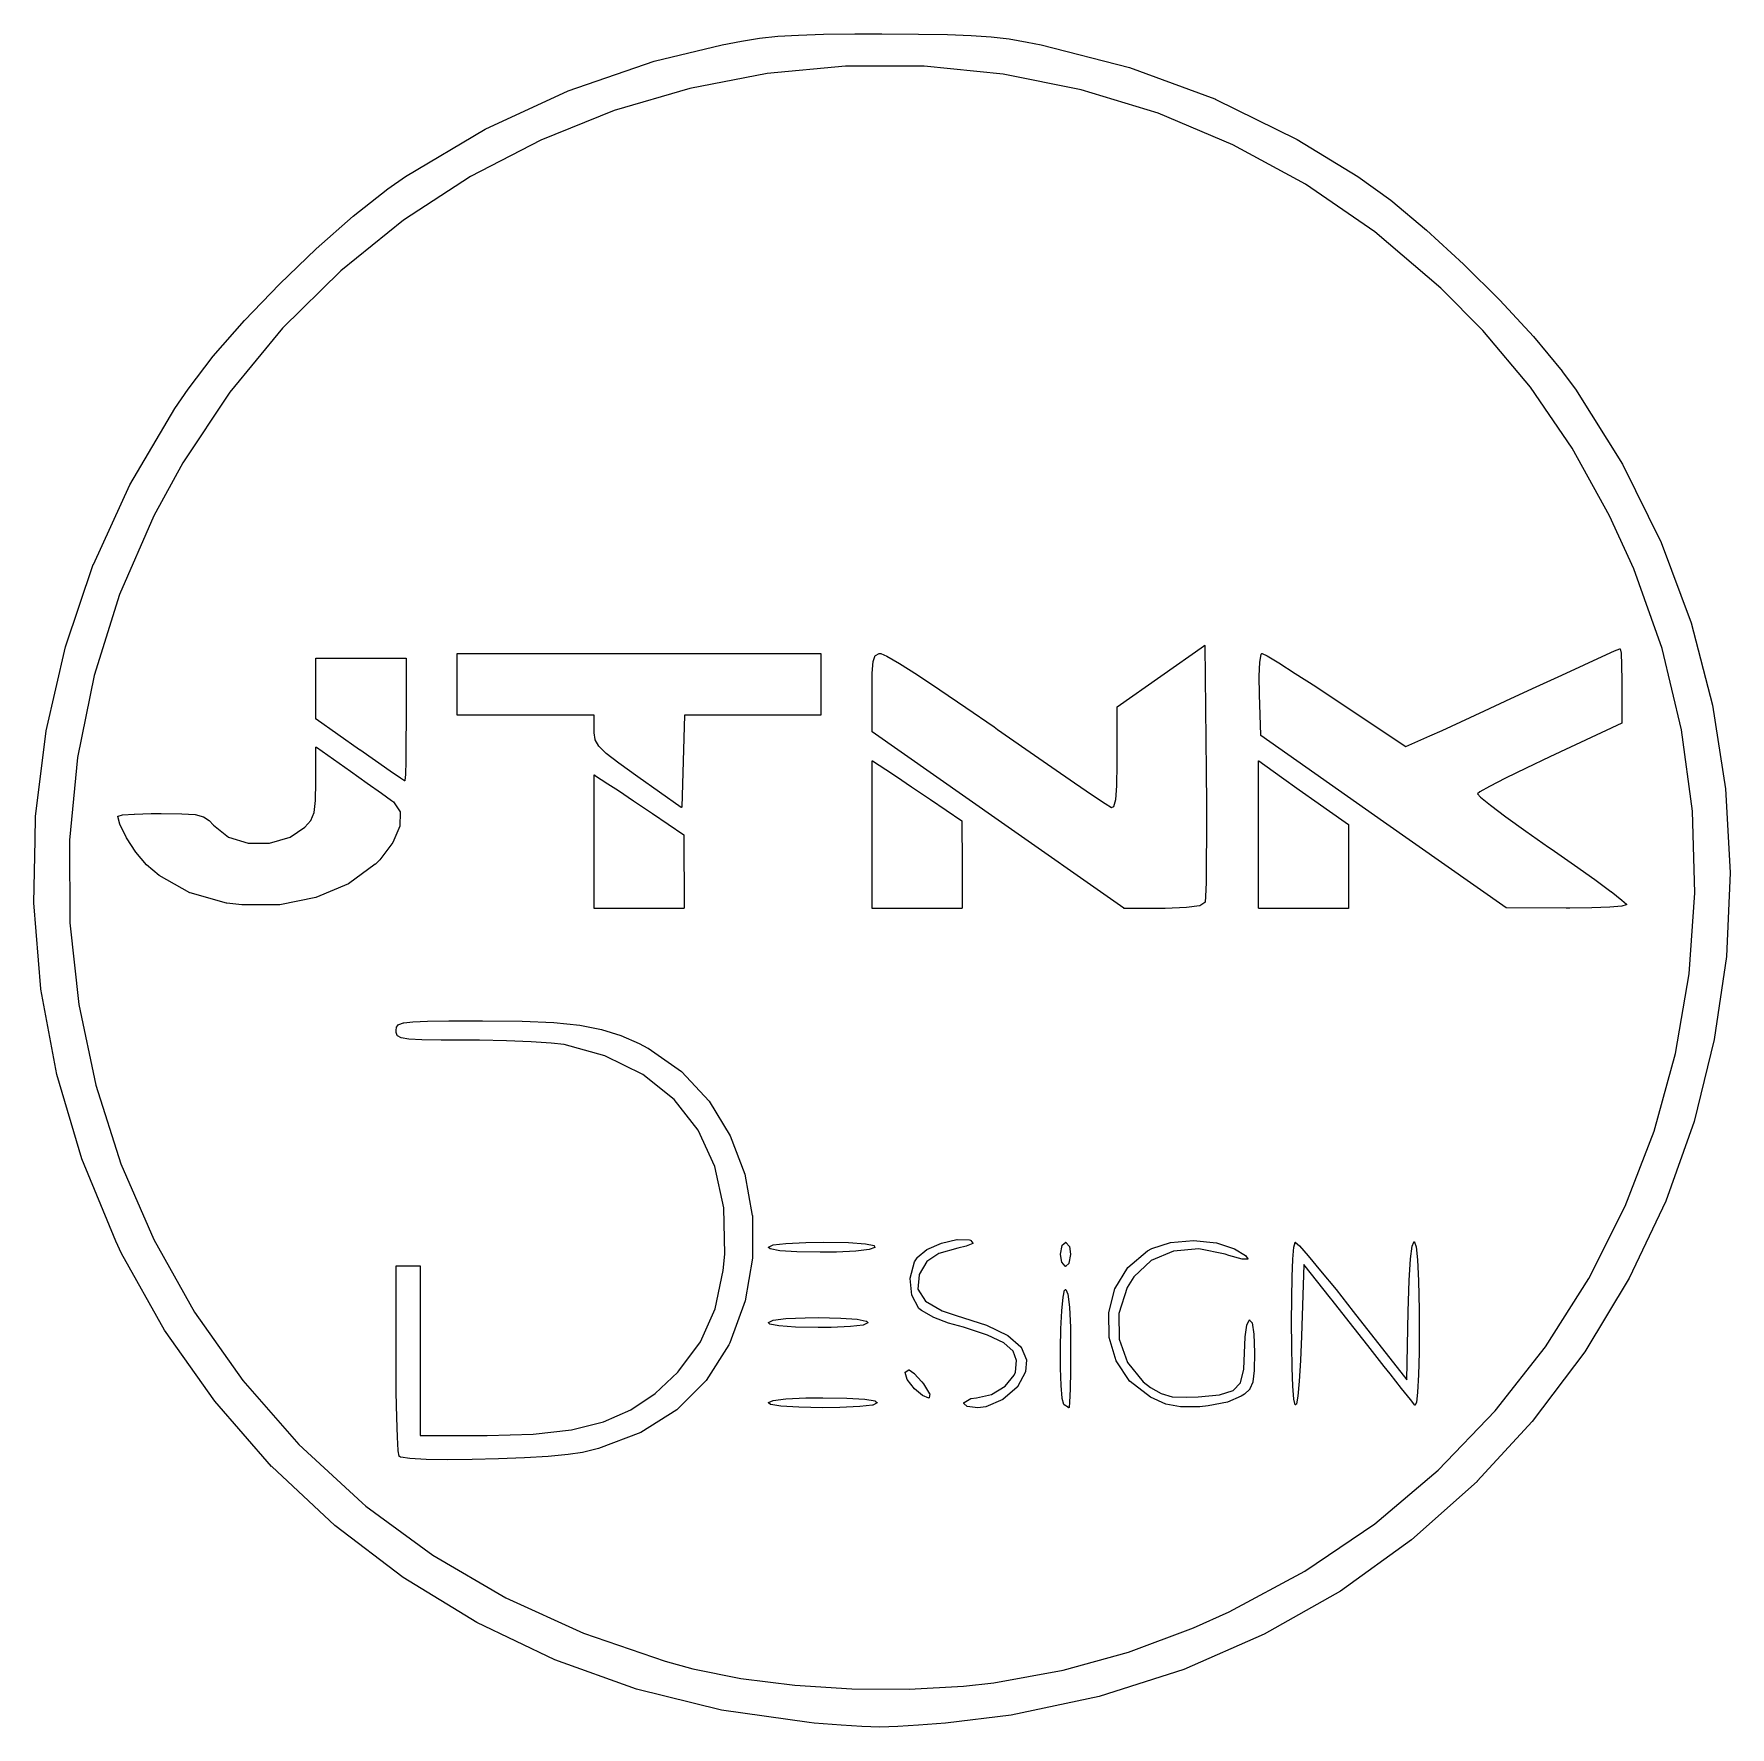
# Model space of a CAD drawing. Extents: x 311 to 341.5, y -53.4 to -23.
import ezdxf

# ---------------------------------------------------------------- set-up
doc = ezdxf.new("R2010")
doc.units = 0
doc.layers.add('BLACK', color=7, linetype='CONTINUOUS')

msp = doc.modelspace()

# ---------------------------------------------------------------- linework, layer by layer
at = {"layer": 'BLACK', "linetype": 'CONTINUOUS'}
for p, q in [((323.366, -23.1765), (323.713, -23.1103)), ((323.713, -23.1102), (324.035, -23.0607)), ((323.713, -23.1103), (323.713, -23.1102)), ((323.713, -23.1103), (323.713, -23.1103)), ((323.713, -23.1103), (323.713, -23.1103)), ((324.035, -23.0607), (324.365, -23.0255)), ((324.035, -23.0607), (324.035, -23.0607)), ((324.035, -23.0607), (324.035, -23.0607)), ((324.035, -23.0607), (324.035, -23.0607)), ((324.365, -23.0255), (324.738, -23.0024)), ((324.365, -23.0255), (324.365, -23.0255)), ((324.365, -23.0255), (324.365, -23.0255)), ((324.365, -23.0255), (324.365, -23.0255)), ((324.738, -23.0024), (325.187, -22.989)), ((324.738, -23.0024), (324.738, -23.0024)), ((324.738, -23.0024), (324.738, -23.0024)), ((324.738, -23.0024), (324.738, -23.0024)), ((325.187, -22.989), (325.746, -22.983)), ((325.187, -22.989), (325.187, -22.989)), ((325.187, -22.989), (325.187, -22.989)), ((325.187, -22.989), (325.187, -22.989)), ((325.746, -22.983), (326.231, -22.982)), ((325.746, -22.983), (325.746, -22.983)), ((326.231, -22.982), (326.231, -22.982)), ((326.231, -22.982), (326.891, -22.9841)), ((326.891, -22.9841), (326.891, -22.9841)), ((326.891, -22.9841), (326.891, -22.9841)), ((326.891, -22.9841), (327.415, -22.992)), ((327.415, -22.992), (327.415, -22.992)), ((327.415, -22.992), (327.415, -22.992)), ((327.415, -22.992), (327.415, -22.992)), ((327.415, -22.992), (327.838, -23.0079)), ((327.838, -23.0079), (327.838, -23.0079)), ((327.838, -23.0079), (327.838, -23.0079)), ((327.838, -23.0079), (327.838, -23.0079)), ((327.838, -23.0079), (328.195, -23.0343)), ((328.195, -23.0343), (328.195, -23.0343)), ((328.195, -23.0343), (328.195, -23.0343)), ((328.195, -23.0343), (328.195, -23.0343)), ((328.195, -23.0343), (328.519, -23.0734)), ((328.519, -23.0734), (328.519, -23.0734)), ((328.519, -23.0734), (328.519, -23.0734)), ((328.519, -23.0734), (328.519, -23.0734)), ((328.519, -23.0734), (328.845, -23.1275)), ((328.845, -23.1275), (328.845, -23.1275)), ((328.845, -23.1275), (328.845, -23.1275)), ((328.845, -23.1275), (328.845, -23.1275)), ((328.845, -23.1275), (329.097, -23.1765)), ((322.144, -23.4746), (323.365, -23.1766)), ((323.365, -23.1766), (323.366, -23.1765)), ((323.366, -23.1765), (323.366, -23.1765)), ((323.366, -23.1765), (323.366, -23.1765)), ((329.097, -23.1765), (329.097, -23.1765)), ((329.097, -23.1765), (329.097, -23.1766)), ((329.097, -23.1766), (329.097, -23.1766)), ((329.097, -23.1766), (330.684, -23.5839)), ((320.597, -24.0052), (322.143, -23.4747)), ((322.143, -23.4747), (322.143, -23.4747)), ((322.143, -23.4747), (322.144, -23.4747)), ((322.144, -23.4747), (322.144, -23.4746)), ((324.17, -23.6942), (322.782, -23.9611)), ((325.578, -23.5613), (324.17, -23.6942)), ((326.995, -23.5643), (325.578, -23.5613)), ((328.41, -23.705), (326.995, -23.5643)), ((329.814, -23.9854), (328.41, -23.705)), ((330.684, -23.5839), (330.684, -23.5839)), ((330.684, -23.5839), (330.684, -23.584)), ((330.684, -23.584), (330.684, -23.584)), ((330.684, -23.584), (332.217, -24.1517)), ((319.107, -24.6948), (320.597, -24.0054)), ((320.597, -24.0053), (320.597, -24.0052)), ((320.597, -24.0054), (320.597, -24.0053)), ((320.597, -24.0053), (320.597, -24.0053)), ((322.782, -23.9611), (321.424, -24.3601)), ((331.194, -24.4074), (329.814, -23.9854)), ((321.424, -24.3601), (320.108, -24.8894)), ((332.217, -24.1517), (332.218, -24.1517)), ((332.218, -24.1517), (332.218, -24.1518)), ((332.218, -24.1518), (332.218, -24.1519)), ((332.218, -24.1519), (333.694, -24.8782)), ((332.541, -24.9729), (331.194, -24.4074)), ((317.677, -25.5419), (319.107, -24.6951)), ((320.108, -24.8894), (318.843, -25.5469)), ((319.107, -24.695), (319.107, -24.6948)), ((319.107, -24.6951), (319.107, -24.695)), ((319.107, -24.695), (319.107, -24.695)), ((333.843, -25.6837), (332.541, -24.9729)), ((333.694, -24.8782), (333.694, -24.8782)), ((333.694, -24.8782), (333.694, -24.8783)), ((333.694, -24.8783), (333.694, -24.8784)), ((333.694, -24.8784), (334.785, -25.5419)), ((317.357, -25.7661), (317.677, -25.5421)), ((318.843, -25.5469), (317.641, -26.3308)), ((317.677, -25.542), (317.677, -25.5419)), ((317.677, -25.5421), (317.677, -25.542)), ((317.677, -25.5421), (317.677, -25.5421)), ((334.785, -25.5419), (334.785, -25.542)), ((334.785, -25.542), (334.785, -25.5421)), ((334.785, -25.5421), (334.786, -25.5422)), ((334.786, -25.5422), (335.374, -25.9709)), ((316.733, -26.2596), (317.357, -25.7662)), ((317.357, -25.7662), (317.357, -25.7661)), ((317.357, -25.7661), (317.357, -25.7661)), ((317.357, -25.7662), (317.357, -25.7662)), ((335.09, -26.5417), (333.843, -25.6837)), ((335.374, -25.9709), (335.374, -25.971)), ((335.374, -25.971), (335.374, -25.9711)), ((335.374, -25.9711), (335.374, -25.9711)), ((335.374, -25.9711), (336.019, -26.5079)), ((316.072, -26.8418), (316.733, -26.2597)), ((317.641, -26.3308), (316.513, -27.2393)), ((316.733, -26.2597), (316.733, -26.2596)), ((316.733, -26.2596), (316.733, -26.2596)), ((316.733, -26.2597), (316.733, -26.2597)), ((336.019, -26.5079), (336.019, -26.508)), ((336.019, -26.508), (336.019, -26.508)), ((336.019, -26.508), (336.019, -26.5081)), ((336.019, -26.5081), (336.685, -27.1184)), ((336.272, -27.549), (335.09, -26.5417)), ((315.41, -27.4784), (316.072, -26.842)), ((316.072, -26.8419), (316.072, -26.8418)), ((316.072, -26.842), (316.072, -26.8419)), ((316.072, -26.8419), (316.072, -26.8419)), ((336.685, -27.1184), (336.685, -27.1185)), ((336.685, -27.1185), (336.685, -27.1185)), ((336.685, -27.1185), (336.685, -27.1186)), ((336.685, -27.1186), (337.337, -27.768)), ((316.513, -27.2393), (315.468, -28.2704)), ((314.782, -28.1347), (315.41, -27.4785)), ((315.41, -27.4785), (315.41, -27.4784)), ((315.41, -27.4784), (315.41, -27.4784)), ((315.41, -27.4785), (315.41, -27.4785)), ((337.029, -28.3119), (336.272, -27.549)), ((337.337, -27.768), (337.337, -27.768)), ((337.337, -27.768), (337.337, -27.7681)), ((337.337, -27.7681), (337.337, -27.7681)), ((337.337, -27.7681), (337.938, -28.422)), ((314.223, -28.7762), (314.781, -28.1348)), ((315.468, -28.2704), (314.518, -29.4222)), ((314.781, -28.1348), (314.782, -28.1347)), ((314.781, -28.1348), (314.781, -28.1348)), ((314.782, -28.1347), (314.782, -28.1347)), ((337.885, -29.3308), (337.029, -28.3119)), ((337.938, -28.422), (337.938, -28.422)), ((337.938, -28.422), (337.939, -28.4221)), ((337.939, -28.4221), (337.939, -28.4222)), ((337.939, -28.4222), (338.455, -29.046)), ((313.769, -29.3686), (314.223, -28.7765)), ((314.223, -28.7763), (314.223, -28.7762)), ((314.223, -28.7764), (314.223, -28.7763)), ((314.223, -28.7765), (314.223, -28.7764)), ((338.455, -29.046), (338.455, -29.0461)), ((338.455, -29.0461), (338.455, -29.0462)), ((338.455, -29.0462), (338.456, -29.0463)), ((338.456, -29.0463), (338.694, -29.3686)), ((313.533, -29.7134), (313.768, -29.3688)), ((314.518, -29.4222), (313.674, -30.6929)), ((313.768, -29.3687), (313.769, -29.3686)), ((313.768, -29.3688), (313.768, -29.3687)), ((313.768, -29.3687), (313.768, -29.3687)), ((338.634, -30.4261), (337.885, -29.3308)), ((338.694, -29.3686), (338.694, -29.3687)), ((338.694, -29.3687), (338.694, -29.3688)), ((338.694, -29.3688), (338.694, -29.369)), ((338.694, -29.369), (339.54, -30.7172)), ((312.724, -31.0853), (313.533, -29.7137)), ((313.533, -29.7135), (313.533, -29.7134)), ((313.533, -29.7136), (313.533, -29.7135)), ((313.533, -29.7137), (313.533, -29.7136)), ((339.306, -31.6415), (338.634, -30.4261)), ((313.674, -30.6929), (313.157, -31.6414)), ((339.54, -30.7172), (339.54, -30.7172)), ((339.54, -30.7172), (339.54, -30.7174)), ((339.54, -30.7174), (339.541, -30.7176)), ((339.541, -30.7176), (340.232, -32.1208)), ((312.068, -32.5164), (312.724, -31.0857)), ((312.724, -31.0855), (312.724, -31.0853)), ((312.724, -31.0857), (312.724, -31.0855)), ((312.724, -31.0857), (312.724, -31.0857)), ((313.157, -31.6414), (312.54, -33.0583)), ((339.741, -32.5939), (339.306, -31.6415)), ((340.232, -32.1208), (340.232, -32.1209)), ((340.232, -32.1209), (340.232, -32.1211)), ((340.232, -32.1211), (340.232, -32.1213)), ((340.232, -32.1213), (340.77, -33.5679)), ((311.566, -33.9949), (312.067, -32.5169)), ((312.067, -32.5169), (312.068, -32.5168)), ((312.068, -32.5166), (312.068, -32.5164)), ((312.068, -32.5168), (312.068, -32.5166)), ((340.249, -34.03), (339.741, -32.5939)), ((312.54, -33.0583), (312.083, -34.51)), ((340.77, -33.5679), (340.77, -33.568)), ((340.77, -33.568), (340.77, -33.5682)), ((340.77, -33.5682), (340.77, -33.5684)), ((340.77, -33.5684), (341.155, -35.0472)), ((311.22, -35.509), (311.566, -33.9954)), ((311.566, -33.9951), (311.566, -33.9949)), ((311.566, -33.9953), (311.566, -33.9951)), ((311.566, -33.9954), (311.566, -33.9953)), ((318.606, -34.1196), (318.607, -34.1191)), ((318.606, -34.1197), (318.606, -34.1196)), ((318.606, -34.1196), (318.606, -34.1196)), ((318.606, -34.1201), (318.606, -34.1197)), ((318.606, -34.1206), (318.606, -34.1201)), ((318.606, -35.2213), (318.606, -34.1206)), ((318.607, -34.1175), (318.608, -34.1171)), ((318.607, -34.1178), (318.607, -34.1175)), ((318.607, -34.1179), (318.607, -34.1178)), ((318.607, -34.1182), (318.607, -34.1179)), ((318.607, -34.1179), (318.607, -34.1179)), ((318.607, -34.1187), (318.607, -34.1182)), ((318.607, -34.1191), (318.607, -34.1187)), ((318.607, -34.1187), (318.607, -34.1187)), ((318.607, -34.1187), (318.607, -34.1187)), ((318.608, -34.1168), (318.608, -34.1165)), ((318.608, -34.1165), (318.608, -34.1165)), ((318.608, -34.1165), (318.609, -34.1165)), ((318.608, -34.1171), (318.608, -34.1168)), ((318.608, -34.1171), (318.608, -34.1171)), ((318.608, -34.1171), (318.608, -34.1171)), ((318.609, -34.116), (318.61, -34.1159)), ((318.609, -34.1163), (318.609, -34.116)), ((318.609, -34.116), (318.609, -34.116)), ((318.609, -34.116), (318.609, -34.116)), ((318.609, -34.1165), (318.609, -34.1163)), ((318.61, -34.1158), (318.611, -34.1157)), ((318.61, -34.1159), (318.61, -34.1158)), ((318.61, -34.1158), (318.61, -34.1158)), ((318.61, -34.1158), (318.61, -34.1158)), ((318.611, -34.1157), (318.611, -34.1157)), ((318.611, -34.1157), (325.131, -34.1157)), ((325.131, -34.1157), (325.131, -34.1157)), ((325.131, -34.1157), (325.132, -34.1158)), ((325.132, -34.1158), (325.132, -34.1158)), ((325.132, -34.1158), (325.132, -34.1158)), ((325.132, -34.1158), (325.132, -34.1159)), ((325.132, -34.1159), (325.133, -34.1161)), ((325.133, -34.1161), (325.133, -34.1161)), ((325.133, -34.1161), (325.133, -34.1161)), ((325.133, -34.1161), (325.133, -34.1163)), ((325.133, -34.1163), (325.133, -34.1165)), ((325.133, -34.1165), (325.133, -34.1165)), ((325.133, -34.1165), (325.133, -34.1165)), ((325.133, -34.1165), (325.134, -34.1168)), ((325.134, -34.1168), (325.134, -34.1171)), ((325.134, -34.1171), (325.134, -34.1172)), ((325.134, -34.1172), (325.134, -34.1172)), ((325.134, -34.1172), (325.134, -34.1175)), ((325.134, -34.1175), (325.135, -34.1179)), ((325.135, -34.1179), (325.135, -34.1179)), ((325.135, -34.1179), (325.135, -34.1179)), ((325.135, -34.1179), (325.135, -34.1183)), ((325.135, -34.1183), (325.135, -34.1188)), ((325.135, -34.1188), (325.135, -34.1188)), ((325.135, -34.1188), (325.135, -34.1188)), ((325.135, -34.1188), (325.135, -34.1192)), ((325.135, -34.1192), (325.135, -34.1197)), ((325.135, -34.1197), (325.135, -34.1197)), ((325.135, -34.1197), (325.135, -34.1197)), ((325.135, -34.1197), (325.136, -34.1202)), ((325.136, -34.1202), (325.136, -34.1207)), ((325.136, -34.1207), (325.136, -35.2214)), ((326.118, -34.1533), (326.182, -34.118)), ((326.182, -34.1179), (326.183, -34.1177)), ((326.182, -34.118), (326.182, -34.1179)), ((326.182, -34.1179), (326.182, -34.1179)), ((326.182, -34.1179), (326.182, -34.1179)), ((326.183, -34.1175), (326.184, -34.1174)), ((326.183, -34.1176), (326.183, -34.1175)), ((326.183, -34.1175), (326.183, -34.1175)), ((326.183, -34.1177), (326.183, -34.1176)), ((326.183, -34.1176), (326.183, -34.1176)), ((326.184, -34.1174), (326.212, -34.1157)), ((326.184, -34.1174), (326.184, -34.1174)), ((326.184, -34.1174), (326.184, -34.1174)), ((326.212, -34.1157), (326.213, -34.1157)), ((326.213, -34.1157), (326.213, -34.1157)), ((326.213, -34.1157), (326.213, -34.1157)), ((326.213, -34.1157), (326.213, -34.1157)), ((326.213, -34.1157), (326.214, -34.1157)), ((326.214, -34.1157), (326.214, -34.1158)), ((326.214, -34.1158), (326.214, -34.1158)), ((326.214, -34.1158), (326.214, -34.1159)), ((326.214, -34.1159), (326.214, -34.116)), ((326.214, -34.116), (326.215, -34.116)), ((326.215, -34.116), (326.215, -34.1161)), ((326.215, -34.1161), (326.321, -34.1632)), ((331.245, -34.5232), (332.028, -33.9713)), ((332.028, -33.9713), (332.029, -33.9711)), ((332.028, -33.9713), (332.028, -33.9713)), ((332.028, -33.9713), (332.028, -33.9713)), ((332.028, -33.9713), (332.028, -33.9713)), ((332.029, -33.9707), (332.03, -33.9705)), ((332.029, -33.9708), (332.029, -33.9707)), ((332.029, -33.9711), (332.029, -33.9708)), ((332.029, -33.9708), (332.029, -33.9708)), ((332.029, -33.9708), (332.029, -33.9708)), ((332.03, -33.9705), (332.031, -33.9704)), ((332.03, -33.9705), (332.03, -33.9705)), ((332.03, -33.9705), (332.03, -33.9705)), ((332.03, -33.9705), (332.03, -33.9705)), ((332.031, -33.9704), (332.031, -33.9704)), ((332.031, -33.9704), (332.031, -33.9704)), ((332.031, -33.9704), (332.031, -33.9705)), ((332.031, -33.9705), (332.032, -33.9705)), ((332.032, -33.9705), (332.032, -33.9705)), ((332.032, -33.9705), (332.032, -33.9705)), ((332.032, -33.9705), (332.032, -33.9707)), ((332.032, -33.9707), (332.033, -33.9708)), ((332.033, -33.9708), (332.033, -33.9708)), ((332.033, -33.9708), (332.033, -33.9708)), ((332.033, -33.9708), (332.033, -33.971)), ((332.033, -33.971), (332.034, -33.9712)), ((332.034, -33.9712), (332.034, -33.9712)), ((332.034, -33.9712), (332.034, -33.9713)), ((332.034, -33.9713), (332.034, -33.9715)), ((332.034, -33.9715), (332.034, -33.9718)), ((332.034, -33.9718), (332.034, -33.9719)), ((332.034, -33.9719), (332.034, -33.9719)), ((332.034, -33.9719), (332.035, -33.9722)), ((332.035, -33.9722), (332.035, -33.9726)), ((332.035, -33.9726), (332.035, -33.9726)), ((332.035, -33.9726), (332.035, -33.9726)), ((332.035, -33.9726), (332.035, -33.9731)), ((332.035, -33.9731), (332.035, -33.9734)), ((332.035, -33.9734), (332.036, -33.9735)), ((332.036, -33.9735), (332.036, -33.9735)), ((332.036, -33.9735), (332.036, -33.9739)), ((332.036, -33.9739), (332.036, -33.9744)), ((332.036, -33.9744), (332.036, -33.9744)), ((332.036, -33.9744), (332.036, -33.9744)), ((332.036, -33.9744), (332.036, -33.9749)), ((332.036, -33.9749), (332.036, -33.9753)), ((332.036, -33.9753), (332.036, -33.9754)), ((332.036, -33.9754), (332.036, -33.9754)), ((332.036, -33.9754), (332.059, -36.2269)), ((333.048, -34.132), (333.061, -34.1175)), ((333.061, -34.1172), (333.062, -34.117)), ((333.061, -34.1174), (333.061, -34.1172)), ((333.061, -34.1175), (333.061, -34.1174)), ((333.062, -34.1164), (333.062, -34.1163)), ((333.062, -34.1163), (333.063, -34.1163)), ((333.062, -34.1166), (333.062, -34.1164)), ((333.062, -34.1168), (333.062, -34.1166)), ((333.062, -34.1169), (333.062, -34.1168)), ((333.062, -34.117), (333.062, -34.1169)), ((333.063, -34.116), (333.064, -34.1159)), ((333.063, -34.1161), (333.063, -34.116)), ((333.063, -34.116), (333.063, -34.116)), ((333.063, -34.1163), (333.063, -34.1161)), ((333.064, -34.1159), (333.064, -34.1158)), ((333.064, -34.1158), (333.064, -34.1158)), ((333.064, -34.1158), (333.065, -34.1158)), ((333.064, -34.1159), (333.064, -34.1159)), ((333.065, -34.1158), (333.065, -34.1158)), ((333.065, -34.1158), (333.065, -34.1158)), ((333.065, -34.1158), (333.065, -34.1158)), ((333.065, -34.1158), (333.065, -34.1158)), ((333.065, -34.1158), (333.066, -34.1159)), ((333.066, -34.1159), (333.066, -34.116)), ((333.066, -34.116), (333.066, -34.116)), ((333.066, -34.116), (333.066, -34.1161)), ((333.066, -34.1161), (333.067, -34.1162)), ((333.067, -34.1162), (333.067, -34.1163)), ((333.067, -34.1163), (333.156, -34.1612)), ((339.174, -34.17), (339.395, -34.0708)), ((339.395, -34.0708), (339.489, -34.0316)), ((339.395, -34.0708), (339.395, -34.0708)), ((339.395, -34.0708), (339.395, -34.0708)), ((339.395, -34.0708), (339.395, -34.0708)), ((339.489, -34.0314), (339.49, -34.0313)), ((339.489, -34.0315), (339.489, -34.0314)), ((339.489, -34.0316), (339.489, -34.0315)), ((339.489, -34.0316), (339.489, -34.0316)), ((339.489, -34.0316), (339.489, -34.0316)), ((339.49, -34.0313), (339.491, -34.0311)), ((339.49, -34.0313), (339.49, -34.0313)), ((339.49, -34.0313), (339.49, -34.0313)), ((339.491, -34.0311), (339.492, -34.031)), ((339.491, -34.0311), (339.491, -34.0311)), ((339.492, -34.031), (339.492, -34.031)), ((339.492, -34.031), (339.492, -34.031)), ((339.492, -34.031), (339.492, -34.031)), ((339.492, -34.031), (339.493, -34.0311)), ((339.493, -34.0311), (339.493, -34.0311)), ((339.493, -34.0311), (339.493, -34.0311)), ((339.493, -34.0311), (339.493, -34.0311)), ((339.493, -34.0311), (339.494, -34.0313)), ((339.494, -34.0313), (339.494, -34.0314)), ((339.494, -34.0314), (339.494, -34.0314)), ((339.494, -34.0314), (339.494, -34.0315)), ((339.494, -34.0315), (339.494, -34.0317)), ((339.494, -34.0317), (339.495, -34.0319)), ((339.495, -34.0319), (339.495, -34.0319)), ((339.495, -34.0319), (339.495, -34.032)), ((339.495, -34.032), (339.495, -34.0322)), ((339.495, -34.0322), (339.495, -34.0325)), ((339.495, -34.0325), (339.496, -34.0326)), ((339.496, -34.0326), (339.496, -34.0326)), ((339.496, -34.0326), (339.496, -34.0329)), ((339.496, -34.0329), (339.496, -34.0333)), ((339.496, -34.0333), (339.496, -34.0333)), ((339.496, -34.0333), (339.496, -34.0334)), ((339.496, -34.0334), (339.496, -34.0338)), ((339.496, -34.0338), (339.497, -34.0341)), ((339.497, -34.0341), (339.497, -34.0342)), ((339.497, -34.0342), (339.497, -34.0343)), ((339.497, -34.0343), (339.497, -34.0346)), ((339.497, -34.0346), (339.497, -34.0351)), ((339.497, -34.0351), (339.512, -34.113)), ((339.512, -34.113), (339.512, -34.113)), ((339.512, -34.113), (339.512, -34.1133)), ((339.512, -34.1133), (339.512, -34.1136)), ((339.512, -34.1136), (339.523, -34.3204)), ((340.599, -35.4869), (340.249, -34.03)), ((316.066, -34.2043), (316.067, -34.2038)), ((316.066, -34.2048), (316.066, -34.2043)), ((316.066, -34.2043), (316.066, -34.2043)), ((316.066, -34.2043), (316.066, -34.2043)), ((316.066, -34.2053), (316.066, -34.2048)), ((316.066, -35.2928), (316.066, -34.2053)), ((316.067, -34.2021), (316.068, -34.2018)), ((316.067, -34.2025), (316.067, -34.2021)), ((316.067, -34.2029), (316.067, -34.2025)), ((316.067, -34.2025), (316.067, -34.2025)), ((316.067, -34.2025), (316.067, -34.2025)), ((316.067, -34.2034), (316.067, -34.2029)), ((316.067, -34.2038), (316.067, -34.2034)), ((316.067, -34.2034), (316.067, -34.2034)), ((316.067, -34.2034), (316.067, -34.2034)), ((316.068, -34.2012), (316.069, -34.2011)), ((316.068, -34.2015), (316.068, -34.2012)), ((316.068, -34.2012), (316.068, -34.2012)), ((316.068, -34.2018), (316.068, -34.2015)), ((316.068, -34.2018), (316.068, -34.2018)), ((316.068, -34.2018), (316.068, -34.2018)), ((316.069, -34.2007), (316.07, -34.2006)), ((316.069, -34.2009), (316.069, -34.2007)), ((316.069, -34.2007), (316.069, -34.2007)), ((316.069, -34.2007), (316.069, -34.2007)), ((316.069, -34.2011), (316.069, -34.2009)), ((316.07, -34.2006), (316.07, -34.2004)), ((316.07, -34.2004), (316.07, -34.2004)), ((316.07, -34.2004), (316.07, -34.2004)), ((316.07, -34.2004), (316.071, -34.2004)), ((316.071, -34.2004), (316.071, -34.2003)), ((316.071, -34.2003), (317.68, -34.2003)), ((317.68, -34.2003), (317.68, -34.2004)), ((317.68, -34.2004), (317.681, -34.2004)), ((317.681, -34.2004), (317.681, -34.2004)), ((317.681, -34.2004), (317.681, -34.2004)), ((317.681, -34.2004), (317.681, -34.2006)), ((317.681, -34.2006), (317.682, -34.2007)), ((317.682, -34.2007), (317.682, -34.2007)), ((317.682, -34.2007), (317.682, -34.2007)), ((317.682, -34.2007), (317.682, -34.201)), ((317.682, -34.201), (317.683, -34.2012)), ((317.683, -34.2012), (317.683, -34.2012)), ((317.683, -34.2012), (317.683, -34.2012)), ((317.683, -34.2012), (317.683, -34.2015)), ((317.683, -34.2015), (317.683, -34.2018)), ((317.683, -34.2018), (317.683, -34.2018)), ((317.683, -34.2018), (317.683, -34.2018)), ((317.683, -34.2018), (317.684, -34.2022)), ((317.684, -34.2022), (317.684, -34.2026)), ((317.684, -34.2026), (317.684, -34.2026)), ((317.684, -34.2026), (317.684, -34.2026)), ((317.684, -34.2026), (317.684, -34.203)), ((317.684, -34.203), (317.685, -34.2034)), ((317.685, -34.2034), (317.685, -34.2034)), ((317.685, -34.2034), (317.685, -34.2035)), ((317.685, -34.2035), (317.685, -34.2039)), ((317.685, -34.2039), (317.685, -34.2044)), ((317.685, -34.2044), (317.685, -34.2044)), ((317.685, -34.2044), (317.685, -34.2044)), ((317.685, -34.2044), (317.685, -34.2048)), ((317.685, -34.2048), (317.685, -34.2053)), ((317.685, -34.2053), (317.685, -35.306)), ((326.061, -34.4732), (326.078, -34.2634)), ((326.078, -34.2622), (326.115, -34.156)), ((326.078, -34.2623), (326.078, -34.2622)), ((326.078, -34.2624), (326.078, -34.2623)), ((326.078, -34.2628), (326.078, -34.2624)), ((326.078, -34.2631), (326.078, -34.2628)), ((326.078, -34.2632), (326.078, -34.2631)), ((326.078, -34.2633), (326.078, -34.2632)), ((326.078, -34.2634), (326.078, -34.2633)), ((326.115, -34.1559), (326.116, -34.1556)), ((326.115, -34.156), (326.115, -34.1559)), ((326.116, -34.1543), (326.117, -34.1541)), ((326.116, -34.1544), (326.116, -34.1543)), ((326.116, -34.1545), (326.116, -34.1544)), ((326.116, -34.1548), (326.116, -34.1545)), ((326.116, -34.1551), (326.116, -34.1548)), ((326.116, -34.1552), (326.116, -34.1551)), ((326.116, -34.1553), (326.116, -34.1552)), ((326.116, -34.1556), (326.116, -34.1553)), ((326.117, -34.1535), (326.118, -34.1533)), ((326.117, -34.1536), (326.117, -34.1535)), ((326.117, -34.1537), (326.117, -34.1536)), ((326.117, -34.1538), (326.117, -34.1537)), ((326.117, -34.1541), (326.117, -34.1538)), ((326.321, -34.1632), (326.321, -34.1632)), ((326.321, -34.1632), (326.321, -34.1634)), ((326.321, -34.1634), (326.322, -34.1635)), ((326.322, -34.1635), (326.547, -34.2965)), ((326.547, -34.2965), (326.547, -34.2965)), ((326.547, -34.2965), (326.547, -34.2966)), ((326.547, -34.2966), (326.547, -34.2966)), ((326.547, -34.2966), (326.871, -34.503)), ((333.014, -34.5255), (333.024, -34.2731)), ((333.024, -34.2725), (333.047, -34.1345)), ((333.024, -34.2727), (333.024, -34.2725)), ((333.024, -34.273), (333.024, -34.2727)), ((333.024, -34.2731), (333.024, -34.273)), ((333.047, -34.1335), (333.048, -34.1332)), ((333.047, -34.1336), (333.047, -34.1335)), ((333.047, -34.1337), (333.047, -34.1336)), ((333.047, -34.1341), (333.047, -34.1337)), ((333.047, -34.1345), (333.047, -34.1341)), ((333.047, -34.1345), (333.047, -34.1345)), ((333.048, -34.1323), (333.048, -34.132)), ((333.048, -34.1326), (333.048, -34.1323)), ((333.048, -34.1328), (333.048, -34.1326)), ((333.048, -34.1332), (333.048, -34.1328)), ((333.048, -34.1328), (333.048, -34.1328)), ((333.156, -34.1612), (333.156, -34.1612)), ((333.156, -34.1612), (333.156, -34.1613)), ((333.156, -34.1613), (333.156, -34.1614)), ((333.156, -34.1614), (333.362, -34.2858)), ((333.362, -34.2858), (333.362, -34.2859)), ((333.362, -34.2859), (333.362, -34.2859)), ((333.362, -34.2859), (333.362, -34.2859)), ((333.362, -34.2859), (333.66, -34.4749)), ((338.446, -34.5045), (338.849, -34.3183)), ((338.849, -34.3183), (339.174, -34.1701)), ((338.849, -34.3183), (338.849, -34.3183)), ((338.849, -34.3183), (338.849, -34.3183)), ((339.174, -34.1701), (339.174, -34.17)), ((339.174, -34.17), (339.174, -34.17)), ((339.523, -34.3204), (339.523, -34.3205)), ((339.523, -34.3205), (339.523, -34.3205)), ((339.523, -34.3205), (339.523, -34.3206)), ((339.523, -34.3206), (339.529, -34.6157)), ((312.083, -34.51), (311.783, -35.9849)), ((326.057, -34.8198), (326.061, -34.4735)), ((326.061, -34.4733), (326.061, -34.4732)), ((326.061, -34.4735), (326.061, -34.4733)), ((326.061, -34.4735), (326.061, -34.4735)), ((326.871, -34.503), (326.871, -34.503)), ((326.871, -34.503), (326.871, -34.503)), ((326.871, -34.503), (326.871, -34.503)), ((326.871, -34.503), (327.276, -34.7703)), ((330.462, -35.0751), (331.245, -34.5232)), ((331.245, -34.5232), (331.245, -34.5232)), ((331.245, -34.5232), (331.245, -34.5232)), ((333.014, -34.5256), (333.014, -34.5255)), ((333.014, -34.5257), (333.014, -34.5256)), ((333.017, -34.8541), (333.014, -34.5257)), ((333.014, -34.5257), (333.014, -34.5257)), ((333.66, -34.4749), (333.66, -34.4749)), ((333.66, -34.4749), (333.66, -34.4749)), ((333.66, -34.4749), (334.027, -34.7134)), ((334.027, -34.7134), (334.027, -34.7134)), ((334.027, -34.7134), (334.027, -34.7134)), ((334.027, -34.7134), (334.392, -34.9547)), ((337.533, -34.9291), (337.987, -34.7178)), ((337.987, -34.7177), (338.446, -34.5045)), ((337.987, -34.7178), (337.987, -34.7177)), ((338.446, -34.5045), (338.446, -34.5045)), ((338.446, -34.5045), (338.446, -34.5045)), ((339.529, -34.6157), (339.529, -34.6158)), ((339.529, -34.6158), (339.529, -34.6158)), ((339.529, -34.6158), (339.529, -34.6999)), ((339.529, -34.6999), (339.529, -35.3638)), ((326.057, -35.519), (326.057, -34.8198)), ((327.276, -34.7703), (327.276, -34.7704)), ((327.276, -34.7704), (327.276, -34.7704)), ((327.276, -34.7704), (327.741, -35.086)), ((333.017, -34.8542), (333.017, -34.8541)), ((333.017, -34.8543), (333.017, -34.8542)), ((333.017, -34.8542), (333.017, -34.8542)), ((333.042, -35.5877), (333.017, -34.8543)), ((334.392, -34.9547), (334.392, -34.9547)), ((334.392, -34.9547), (334.392, -34.9547)), ((334.392, -34.9547), (335.647, -35.7912)), ((337.058, -35.1497), (337.533, -34.9291)), ((337.533, -34.9291), (337.533, -34.9291)), ((316.066, -35.2933), (316.066, -35.2928)), ((316.066, -35.2936), (316.066, -35.2933)), ((316.066, -35.2937), (316.066, -35.2936)), ((316.066, -35.2938), (316.066, -35.2937)), ((316.066, -35.2942), (316.066, -35.2938)), ((316.067, -35.2946), (316.066, -35.2942)), ((316.067, -35.2947), (316.067, -35.2946)), ((316.067, -35.2951), (316.067, -35.2947)), ((316.067, -35.2947), (316.067, -35.2947)), ((316.067, -35.2955), (316.067, -35.2951)), ((316.067, -35.2956), (316.067, -35.2955)), ((316.067, -35.2955), (316.067, -35.2955)), ((316.067, -35.2959), (316.067, -35.2956)), ((316.068, -35.2962), (316.067, -35.2959)), ((316.068, -35.2963), (316.068, -35.2962)), ((316.068, -35.2964), (316.068, -35.2963)), ((316.068, -35.2966), (316.068, -35.2964)), ((316.068, -35.2969), (316.068, -35.2966)), ((316.851, -35.8497), (316.068, -35.2969)), ((316.068, -35.2969), (316.068, -35.2969)), ((317.685, -35.306), (317.683, -35.715)), ((318.606, -35.2218), (318.606, -35.2213)), ((318.606, -35.2223), (318.606, -35.2218)), ((318.606, -35.2228), (318.606, -35.2223)), ((318.606, -35.2223), (318.606, -35.2223)), ((318.606, -35.2223), (318.606, -35.2223)), ((318.607, -35.2232), (318.606, -35.2228)), ((318.607, -35.2237), (318.607, -35.2232)), ((318.607, -35.2232), (318.607, -35.2232)), ((318.607, -35.2232), (318.607, -35.2232)), ((318.607, -35.2241), (318.607, -35.2237)), ((318.607, -35.2245), (318.607, -35.2241)), ((318.607, -35.2241), (318.607, -35.2241)), ((318.607, -35.2241), (318.607, -35.2241)), ((318.608, -35.2248), (318.607, -35.2245)), ((318.608, -35.2249), (318.608, -35.2248)), ((318.608, -35.2248), (318.608, -35.2248)), ((318.608, -35.2251), (318.608, -35.2249)), ((318.608, -35.2255), (318.608, -35.2251)), ((318.609, -35.2257), (318.608, -35.2255)), ((318.608, -35.2255), (318.608, -35.2255)), ((318.608, -35.2255), (318.608, -35.2255)), ((318.609, -35.2259), (318.609, -35.2257)), ((318.61, -35.2261), (318.609, -35.2259)), ((318.609, -35.2259), (318.609, -35.2259)), ((318.609, -35.2259), (318.609, -35.2259)), ((318.61, -35.2262), (318.61, -35.2261)), ((318.611, -35.2263), (318.61, -35.2262)), ((318.61, -35.2262), (318.61, -35.2262)), ((318.61, -35.2262), (318.61, -35.2262)), ((321.062, -35.2263), (318.611, -35.2263)), ((318.611, -35.2263), (318.611, -35.2263)), ((321.062, -35.5013), (321.062, -35.2263)), ((322.686, -35.2263), (322.662, -36.0501)), ((325.131, -35.2263), (322.686, -35.2263)), ((325.132, -35.2262), (325.131, -35.2263)), ((325.131, -35.2263), (325.131, -35.2263)), ((325.133, -35.2257), (325.132, -35.226)), ((325.132, -35.226), (325.132, -35.226)), ((325.132, -35.226), (325.132, -35.226)), ((325.132, -35.226), (325.132, -35.2261)), ((325.132, -35.2261), (325.132, -35.2262)), ((325.132, -35.2262), (325.132, -35.2262)), ((325.132, -35.2262), (325.132, -35.2262)), ((325.134, -35.2252), (325.133, -35.2255)), ((325.133, -35.2255), (325.133, -35.2255)), ((325.133, -35.2255), (325.133, -35.2255)), ((325.133, -35.2255), (325.133, -35.2257)), ((325.135, -35.2242), (325.134, -35.2245)), ((325.134, -35.2245), (325.134, -35.2249)), ((325.134, -35.2249), (325.134, -35.2249)), ((325.134, -35.2249), (325.134, -35.2249)), ((325.134, -35.2249), (325.134, -35.2252)), ((325.136, -35.2219), (325.135, -35.2223)), ((325.135, -35.2223), (325.135, -35.2224)), ((325.135, -35.2224), (325.135, -35.2224)), ((325.135, -35.2224), (325.135, -35.2229)), ((325.135, -35.2229), (325.135, -35.2233)), ((325.135, -35.2233), (325.135, -35.2233)), ((325.135, -35.2233), (325.135, -35.2233)), ((325.135, -35.2233), (325.135, -35.2238)), ((325.135, -35.2238), (325.135, -35.2241)), ((325.135, -35.2241), (325.135, -35.2241)), ((325.135, -35.2241), (325.135, -35.2242)), ((325.136, -35.2214), (325.136, -35.2219)), ((327.741, -35.086), (327.741, -35.0861)), ((327.741, -35.0861), (327.741, -35.0861)), ((327.741, -35.0861), (328.249, -35.4376)), ((330.46, -35.0763), (330.461, -35.076)), ((330.46, -35.0764), (330.46, -35.0763)), ((330.46, -35.0765), (330.46, -35.0764)), ((330.46, -35.0768), (330.46, -35.0765)), ((330.46, -35.0772), (330.46, -35.0768)), ((330.46, -35.0773), (330.46, -35.0772)), ((330.46, -35.0777), (330.46, -35.0773)), ((330.46, -35.0773), (330.46, -35.0773)), ((330.46, -35.0781), (330.46, -35.0777)), ((330.46, -35.0782), (330.46, -35.0781)), ((330.46, -35.0783), (330.46, -35.0782)), ((330.46, -35.0787), (330.46, -35.0783)), ((330.46, -35.0791), (330.46, -35.0787)), ((330.46, -36.006), (330.46, -35.0791)), ((330.461, -35.0753), (330.462, -35.0751)), ((330.461, -35.0756), (330.461, -35.0753)), ((330.461, -35.0757), (330.461, -35.0756)), ((330.461, -35.0756), (330.461, -35.0756)), ((330.461, -35.076), (330.461, -35.0757)), ((336.298, -35.4998), (336.635, -35.3451)), ((336.635, -35.3451), (337.058, -35.1497)), ((336.635, -35.3451), (336.635, -35.3451)), ((336.635, -35.3451), (336.635, -35.3451)), ((337.058, -35.1497), (337.058, -35.1497)), ((341.155, -35.0472), (341.155, -35.0473)), ((341.155, -35.0473), (341.155, -35.0475)), ((341.155, -35.0475), (341.155, -35.0477)), ((341.155, -35.0477), (341.388, -36.5472)), ((311.031, -37.0468), (311.22, -35.5095)), ((311.22, -35.5092), (311.22, -35.509)), ((311.22, -35.5094), (311.22, -35.5092)), ((311.22, -35.5095), (311.22, -35.5094)), ((321.062, -35.5014), (321.062, -35.5013)), ((321.062, -35.5409), (321.062, -35.5014)), ((321.062, -35.5412), (321.062, -35.5409)), ((321.062, -35.5416), (321.062, -35.5412)), ((321.081, -35.6647), (321.062, -35.5416)), ((321.062, -35.5416), (321.062, -35.5416)), ((326.057, -35.5194), (326.057, -35.519)), ((326.057, -35.5198), (326.057, -35.5194)), ((326.057, -35.5199), (326.057, -35.5198)), ((326.057, -35.52), (326.057, -35.5199)), ((326.057, -35.5204), (326.057, -35.52)), ((326.057, -35.5207), (326.057, -35.5204)), ((326.057, -35.5208), (326.057, -35.5207)), ((326.057, -35.5209), (326.057, -35.5208)), ((326.057, -35.5212), (326.057, -35.5209)), ((326.058, -35.5216), (326.057, -35.5212)), ((326.058, -35.5217), (326.058, -35.5216)), ((326.058, -35.5218), (326.058, -35.5217)), ((326.058, -35.5221), (326.058, -35.5218)), ((326.058, -35.5224), (326.058, -35.5221)), ((326.058, -35.5225), (326.058, -35.5224)), ((326.059, -35.5228), (326.058, -35.5225)), ((326.058, -35.5225), (326.058, -35.5225)), ((326.059, -35.523), (326.059, -35.5228)), ((326.059, -35.5231), (326.059, -35.523)), ((328.32, -37.1099), (326.059, -35.5231)), ((328.249, -35.4376), (328.249, -35.4377)), ((328.249, -35.4377), (328.249, -35.4377)), ((328.249, -35.4377), (328.311, -35.4814)), ((328.311, -35.4814), (328.311, -35.4814)), ((328.311, -35.4814), (328.82, -35.8376)), ((333.042, -35.588), (333.042, -35.5877)), ((333.042, -35.5883), (333.042, -35.588)), ((333.042, -35.5885), (333.042, -35.5883)), ((333.042, -35.5886), (333.042, -35.5885)), ((333.042, -35.5889), (333.042, -35.5886)), ((333.042, -35.5893), (333.042, -35.5889)), ((333.042, -35.5894), (333.042, -35.5893)), ((333.042, -35.5896), (333.042, -35.5894)), ((333.043, -35.5898), (333.042, -35.5896)), ((333.043, -35.5901), (333.043, -35.5898)), ((333.043, -35.5903), (333.043, -35.5901)), ((333.043, -35.5904), (333.043, -35.5903)), ((333.043, -35.5906), (333.043, -35.5904)), ((333.043, -35.5909), (333.043, -35.5906)), ((333.043, -35.591), (333.043, -35.5909)), ((333.043, -35.5911), (333.043, -35.591)), ((333.044, -35.5913), (333.043, -35.5911)), ((333.044, -35.5916), (333.044, -35.5913)), ((335.245, -37.1404), (333.044, -35.5916)), ((333.044, -35.5916), (333.044, -35.5916)), ((335.647, -35.7912), (336.08, -35.5982)), ((336.08, -35.5982), (336.298, -35.4998)), ((336.08, -35.5982), (336.08, -35.5982)), ((339.526, -35.3683), (338.235, -35.9726)), ((339.527, -35.368), (339.526, -35.3681)), ((339.526, -35.3681), (339.526, -35.3683)), ((339.528, -35.3672), (339.527, -35.3672)), ((339.527, -35.3672), (339.527, -35.3673)), ((339.527, -35.3673), (339.527, -35.3676)), ((339.527, -35.3676), (339.527, -35.3678)), ((339.527, -35.3678), (339.527, -35.3679)), ((339.527, -35.3679), (339.527, -35.368)), ((339.529, -35.3657), (339.528, -35.3661)), ((339.528, -35.3661), (339.528, -35.3664)), ((339.528, -35.3664), (339.528, -35.3665)), ((339.528, -35.3665), (339.528, -35.3666)), ((339.528, -35.3666), (339.528, -35.3669)), ((339.528, -35.3669), (339.528, -35.3672)), ((339.529, -35.3638), (339.529, -35.3642)), ((339.529, -35.3642), (339.529, -35.3645)), ((339.529, -35.3645), (339.529, -35.3647)), ((339.529, -35.3647), (339.529, -35.3648)), ((339.529, -35.3648), (339.529, -35.3652)), ((339.529, -35.3652), (339.529, -35.3655)), ((339.529, -35.3655), (339.529, -35.3656)), ((339.529, -35.3656), (339.529, -35.3657)), ((340.795, -36.9536), (340.599, -35.4869)), ((316.066, -35.8013), (316.067, -35.8009)), ((316.066, -35.8014), (316.066, -35.8013)), ((316.066, -35.8018), (316.066, -35.8014)), ((316.066, -35.8014), (316.066, -35.8014)), ((316.066, -35.8023), (316.066, -35.8018)), ((316.066, -35.8024), (316.066, -35.8023)), ((316.066, -35.8023), (316.066, -35.8023)), ((316.066, -36.4284), (316.066, -35.8024)), ((316.067, -35.7992), (316.068, -35.7989)), ((316.067, -35.7995), (316.067, -35.7992)), ((316.067, -35.7996), (316.067, -35.7995)), ((316.067, -35.8), (316.067, -35.7996)), ((316.067, -35.7996), (316.067, -35.7996)), ((316.067, -35.8004), (316.067, -35.8)), ((316.067, -35.8005), (316.067, -35.8004)), ((316.067, -35.8004), (316.067, -35.8004)), ((316.067, -35.8009), (316.067, -35.8005)), ((316.068, -35.7985), (316.069, -35.7983)), ((316.068, -35.7988), (316.068, -35.7985)), ((316.068, -35.7989), (316.068, -35.7988)), ((316.068, -35.7989), (316.068, -35.7989)), ((316.069, -35.7978), (316.07, -35.7977)), ((316.069, -35.798), (316.069, -35.7978)), ((316.069, -35.7978), (316.069, -35.7978)), ((316.069, -35.7978), (316.069, -35.7978)), ((316.069, -35.7982), (316.069, -35.798)), ((316.069, -35.7983), (316.069, -35.7982)), ((316.069, -35.7982), (316.069, -35.7982)), ((316.07, -35.7977), (316.07, -35.7975)), ((316.07, -35.7975), (316.07, -35.7975)), ((316.07, -35.7975), (316.07, -35.7975)), ((316.07, -35.7975), (316.071, -35.7975)), ((316.071, -35.7975), (316.071, -35.7975)), ((316.071, -35.7975), (316.071, -35.7975)), ((316.071, -35.7975), (316.071, -35.7975)), ((316.071, -35.7975), (316.072, -35.7975)), ((316.072, -35.7975), (316.072, -35.7976)), ((316.072, -35.7976), (316.072, -35.7976)), ((316.072, -35.7976), (316.072, -35.7976)), ((316.072, -35.7976), (316.073, -35.7977)), ((316.073, -35.7977), (316.073, -35.7978)), ((316.073, -35.7978), (316.073, -35.7979)), ((316.073, -35.7979), (316.073, -35.7979)), ((316.073, -35.7979), (316.074, -35.7981)), ((316.074, -35.7981), (316.074, -35.7983)), ((316.074, -35.7983), (316.074, -35.7984)), ((316.074, -35.7984), (316.074, -35.7984)), ((316.074, -35.7984), (316.688, -36.2342)), ((316.852, -35.8498), (316.851, -35.8497)), ((317.135, -36.0495), (316.852, -35.8498)), ((317.683, -35.7151), (317.679, -36.0546)), ((317.683, -35.715), (317.683, -35.7151)), ((321.081, -35.665), (321.081, -35.6647)), ((321.082, -35.6654), (321.081, -35.665)), ((321.082, -35.6655), (321.082, -35.6654)), ((321.082, -35.6656), (321.082, -35.6655)), ((321.082, -35.6659), (321.082, -35.6656)), ((321.082, -35.6663), (321.082, -35.6659)), ((321.146, -35.7813), (321.082, -35.6663)), ((321.082, -35.6663), (321.082, -35.6663)), ((321.146, -35.7814), (321.146, -35.7813)), ((321.146, -35.7816), (321.146, -35.7814)), ((321.146, -35.7818), (321.146, -35.7816)), ((321.146, -35.7821), (321.146, -35.7818)), ((321.146, -35.7822), (321.146, -35.7821)), ((321.146, -35.7823), (321.146, -35.7822)), ((321.147, -35.7824), (321.146, -35.7823)), ((321.279, -35.9147), (321.147, -35.7824)), ((321.279, -35.9149), (321.279, -35.9147)), ((321.279, -35.9151), (321.279, -35.9149)), ((321.505, -36.0903), (321.279, -35.9151)), ((321.279, -35.9151), (321.279, -35.9151)), ((328.82, -35.8376), (328.82, -35.8376)), ((328.82, -35.8376), (329.287, -36.162)), ((311.783, -35.9849), (311.639, -37.4709)), ((316.688, -36.2342), (316.688, -36.2342)), ((316.688, -36.2342), (316.985, -36.445)), ((317.4, -36.2336), (317.135, -36.0495)), ((317.135, -36.0495), (317.135, -36.0495)), ((317.135, -36.0495), (317.135, -36.0495)), ((317.4, -36.2337), (317.4, -36.2336)), ((317.4, -36.2336), (317.4, -36.2336)), ((317.583, -36.3593), (317.4, -36.2337)), ((317.679, -36.0546), (317.673, -36.2934)), ((317.679, -36.0546), (317.679, -36.0546)), ((317.679, -36.0546), (317.679, -36.0546)), ((321.505, -36.0904), (321.505, -36.0903)), ((321.505, -36.0903), (321.505, -36.0903)), ((321.847, -36.334), (321.505, -36.0904)), ((321.505, -36.0904), (321.505, -36.0904)), ((322.662, -36.0501), (322.638, -36.8788)), ((326.057, -36.0494), (326.058, -36.049)), ((326.057, -36.0495), (326.057, -36.0494)), ((326.057, -36.0499), (326.057, -36.0495)), ((326.057, -36.0495), (326.057, -36.0495)), ((326.057, -36.0503), (326.057, -36.0499)), ((326.057, -36.0504), (326.057, -36.0503)), ((326.057, -36.0508), (326.057, -36.0504)), ((326.057, -36.0504), (326.057, -36.0504)), ((326.057, -36.0513), (326.057, -36.0508)), ((326.057, -38.6927), (326.057, -36.0513)), ((326.058, -36.0478), (326.059, -36.0475)), ((326.058, -36.0479), (326.058, -36.0478)), ((326.058, -36.0478), (326.058, -36.0478)), ((326.058, -36.0482), (326.058, -36.0479)), ((326.058, -36.0485), (326.058, -36.0482)), ((326.058, -36.0486), (326.058, -36.0485)), ((326.058, -36.049), (326.058, -36.0486)), ((326.058, -36.0486), (326.058, -36.0486)), ((326.059, -36.0472), (326.06, -36.047)), ((326.059, -36.0475), (326.059, -36.0472)), ((326.059, -36.0472), (326.059, -36.0472)), ((326.059, -36.0472), (326.059, -36.0472)), ((326.06, -36.0466), (326.061, -36.0465)), ((326.06, -36.0467), (326.06, -36.0466)), ((326.06, -36.0468), (326.06, -36.0467)), ((326.06, -36.047), (326.06, -36.0468)), ((326.06, -36.0468), (326.06, -36.0468)), ((326.061, -36.0465), (326.061, -36.0464)), ((326.061, -36.0464), (326.062, -36.0464)), ((326.061, -36.0465), (326.061, -36.0465)), ((326.061, -36.0465), (326.061, -36.0465)), ((326.062, -36.0464), (326.062, -36.0464)), ((326.062, -36.0464), (326.062, -36.0464)), ((326.062, -36.0464), (326.062, -36.0464)), ((326.062, -36.0464), (326.063, -36.0465)), ((326.063, -36.0465), (326.063, -36.0465)), ((326.063, -36.0465), (326.063, -36.0465)), ((326.063, -36.0465), (326.063, -36.0466)), ((326.063, -36.0466), (326.064, -36.0467)), ((326.064, -36.0467), (326.064, -36.0467)), ((326.064, -36.0467), (326.064, -36.0468)), ((326.064, -36.0468), (326.064, -36.047)), ((326.064, -36.047), (326.065, -36.0472)), ((326.065, -36.0472), (326.306, -36.2037)), ((326.306, -36.2037), (326.306, -36.2037)), ((326.306, -36.2037), (326.306, -36.2037)), ((326.306, -36.2037), (326.494, -36.3279)), ((329.287, -36.162), (329.693, -36.4419)), ((330.453, -36.4958), (330.459, -36.1032)), ((330.459, -36.1032), (330.46, -36.006)), ((332.059, -36.2269), (332.059, -36.2269)), ((332.059, -36.2269), (332.063, -36.8314)), ((333, -36.0508), (333.001, -36.0507)), ((333, -36.0511), (333, -36.0508)), ((333, -36.0515), (333, -36.0511)), ((333, -36.0516), (333, -36.0515)), ((333, -36.0515), (333, -36.0515)), ((333, -36.052), (333, -36.0516)), ((333, -36.0524), (333, -36.052)), ((333, -36.0525), (333, -36.0524)), ((333, -36.053), (333, -36.0525)), ((333, -36.0525), (333, -36.0525)), ((333, -36.0534), (333, -36.053)), ((333, -36.0535), (333, -36.0534)), ((333, -36.0534), (333, -36.0534)), ((333, -38.6927), (333, -36.0535)), ((333.001, -36.0499), (333.002, -36.0497)), ((333.001, -36.05), (333.001, -36.0499)), ((333.001, -36.0503), (333.001, -36.05)), ((333.001, -36.05), (333.001, -36.05)), ((333.001, -36.0506), (333.001, -36.0503)), ((333.001, -36.0507), (333.001, -36.0506)), ((333.002, -36.0491), (333.003, -36.0489)), ((333.002, -36.0493), (333.002, -36.0491)), ((333.002, -36.0494), (333.002, -36.0493)), ((333.002, -36.0497), (333.002, -36.0494)), ((333.002, -36.0494), (333.002, -36.0494)), ((333.003, -36.0488), (333.004, -36.0487)), ((333.003, -36.0489), (333.003, -36.0488)), ((333.003, -36.0489), (333.003, -36.0489)), ((333.003, -36.0489), (333.003, -36.0489)), ((333.004, -36.0487), (333.004, -36.0486)), ((333.004, -36.0486), (333.004, -36.0486)), ((333.004, -36.0486), (333.005, -36.0486)), ((333.004, -36.0487), (333.004, -36.0487)), ((333.005, -36.0486), (333.005, -36.0486)), ((333.005, -36.0486), (333.005, -36.0486)), ((333.005, -36.0486), (333.005, -36.0486)), ((333.005, -36.0486), (333.006, -36.0487)), ((333.006, -36.0487), (333.006, -36.0487)), ((333.006, -36.0487), (333.006, -36.0487)), ((333.006, -36.0487), (333.006, -36.0489)), ((333.006, -36.0489), (333.007, -36.049)), ((333.007, -36.049), (333.007, -36.049)), ((333.007, -36.049), (333.007, -36.049)), ((333.007, -36.049), (333.007, -36.0492)), ((333.007, -36.0492), (333.007, -36.0494)), ((333.007, -36.0494), (333.007, -36.0495)), ((333.007, -36.0495), (333.008, -36.0495)), ((333.008, -36.0495), (333.41, -36.3386)), ((337.808, -36.1762), (337.437, -36.3584)), ((338.235, -35.9726), (337.808, -36.1762)), ((338.235, -35.9726), (338.235, -35.9726)), ((316.06, -36.7602), (316.066, -36.4284)), ((316.985, -36.445), (316.985, -36.4451)), ((316.985, -36.4451), (316.985, -36.4451)), ((316.985, -36.4451), (317.244, -36.6297)), ((317.583, -36.3594), (317.583, -36.3593)), ((317.583, -36.3593), (317.583, -36.3593)), ((317.656, -36.4068), (317.583, -36.3594)), ((317.583, -36.3594), (317.583, -36.3594)), ((317.656, -36.4069), (317.656, -36.4068)), ((317.657, -36.4071), (317.656, -36.4069)), ((317.656, -36.4069), (317.656, -36.4069)), ((317.657, -36.4073), (317.657, -36.4071)), ((317.657, -36.4074), (317.657, -36.4073)), ((317.657, -36.4073), (317.657, -36.4073)), ((317.657, -36.4073), (317.657, -36.4073)), ((317.658, -36.4075), (317.657, -36.4074)), ((317.658, -36.4076), (317.658, -36.4075)), ((317.658, -36.4075), (317.658, -36.4075)), ((317.659, -36.4076), (317.658, -36.4076)), ((317.658, -36.4076), (317.658, -36.4076)), ((317.66, -36.4075), (317.659, -36.4075)), ((317.659, -36.4075), (317.659, -36.4076)), ((317.659, -36.4076), (317.659, -36.4076)), ((317.659, -36.4076), (317.659, -36.4076)), ((317.661, -36.4072), (317.66, -36.4073)), ((317.66, -36.4073), (317.66, -36.4074)), ((317.66, -36.4074), (317.66, -36.4075)), ((317.66, -36.4075), (317.66, -36.4075)), ((317.662, -36.4067), (317.661, -36.4069)), ((317.661, -36.4069), (317.661, -36.4071)), ((317.661, -36.4071), (317.661, -36.4072)), ((317.661, -36.4072), (317.661, -36.4072)), ((317.663, -36.4056), (317.662, -36.4059)), ((317.662, -36.4059), (317.662, -36.406)), ((317.662, -36.406), (317.662, -36.4061)), ((317.662, -36.4061), (317.662, -36.4063)), ((317.662, -36.4063), (317.662, -36.4066)), ((317.662, -36.4066), (317.662, -36.4067)), ((317.662, -36.4067), (317.662, -36.4067)), ((317.665, -36.4023), (317.663, -36.4051)), ((317.663, -36.4051), (317.663, -36.4052)), ((317.663, -36.4052), (317.663, -36.4053)), ((317.663, -36.4053), (317.663, -36.4054)), ((317.663, -36.4054), (317.663, -36.4056)), ((317.673, -36.2936), (317.665, -36.4002)), ((317.665, -36.4002), (317.665, -36.4003)), ((317.665, -36.4003), (317.665, -36.4004)), ((317.665, -36.4004), (317.665, -36.4005)), ((317.665, -36.4005), (317.665, -36.4009)), ((317.665, -36.4009), (317.665, -36.4012)), ((317.665, -36.4012), (317.665, -36.4014)), ((317.665, -36.4014), (317.665, -36.4015)), ((317.665, -36.4015), (317.665, -36.4018)), ((317.665, -36.4018), (317.665, -36.4022)), ((317.665, -36.4022), (317.665, -36.4023)), ((317.665, -36.4023), (317.665, -36.4023)), ((317.673, -36.2934), (317.673, -36.2934)), ((317.673, -36.2934), (317.673, -36.2935)), ((317.673, -36.2935), (317.673, -36.2936)), ((321.062, -36.3025), (321.063, -36.3022)), ((321.062, -36.3026), (321.062, -36.3025)), ((321.062, -36.303), (321.062, -36.3026)), ((321.062, -36.3026), (321.062, -36.3026)), ((321.062, -36.3034), (321.062, -36.303)), ((321.062, -36.3035), (321.062, -36.3034)), ((321.062, -36.3039), (321.062, -36.3035)), ((321.062, -36.3035), (321.062, -36.3035)), ((321.062, -36.3043), (321.062, -36.3039)), ((321.062, -36.3044), (321.062, -36.3043)), ((321.062, -36.3048), (321.062, -36.3044)), ((321.062, -36.3044), (321.062, -36.3044)), ((321.062, -36.3053), (321.062, -36.3048)), ((321.062, -38.6927), (321.062, -36.3053)), ((321.063, -36.3015), (321.064, -36.3012)), ((321.063, -36.3018), (321.063, -36.3015)), ((321.063, -36.3019), (321.063, -36.3018)), ((321.063, -36.3018), (321.063, -36.3018)), ((321.063, -36.3022), (321.063, -36.3019)), ((321.064, -36.301), (321.065, -36.3008)), ((321.064, -36.3012), (321.064, -36.301)), ((321.064, -36.3012), (321.064, -36.3012)), ((321.064, -36.3012), (321.064, -36.3012)), ((321.065, -36.3006), (321.066, -36.3005)), ((321.065, -36.3007), (321.065, -36.3006)), ((321.065, -36.3008), (321.065, -36.3007)), ((321.065, -36.3008), (321.065, -36.3008)), ((321.066, -36.3005), (321.066, -36.3004)), ((321.066, -36.3004), (321.067, -36.3004)), ((321.066, -36.3005), (321.066, -36.3005)), ((321.066, -36.3005), (321.066, -36.3005)), ((321.067, -36.3004), (321.067, -36.3004)), ((321.067, -36.3004), (321.067, -36.3004)), ((321.067, -36.3004), (321.067, -36.3004)), ((321.067, -36.3004), (321.067, -36.3005)), ((321.067, -36.3005), (321.068, -36.3005)), ((321.068, -36.3005), (321.068, -36.3005)), ((321.068, -36.3005), (321.068, -36.3006)), ((321.068, -36.3006), (321.068, -36.3007)), ((321.068, -36.3007), (321.068, -36.3007)), ((321.068, -36.3007), (321.069, -36.3008)), ((321.069, -36.3008), (321.069, -36.301)), ((321.069, -36.301), (321.069, -36.3012)), ((321.069, -36.3012), (321.311, -36.4577)), ((321.311, -36.4577), (321.311, -36.4577)), ((321.311, -36.4577), (321.311, -36.4577)), ((321.311, -36.4577), (321.499, -36.5819)), ((322.63, -36.8827), (321.847, -36.334)), ((321.847, -36.334), (321.847, -36.334)), ((321.847, -36.334), (321.847, -36.334)), ((326.494, -36.3279), (326.495, -36.3279)), ((326.495, -36.3279), (326.495, -36.3279)), ((326.495, -36.3279), (326.767, -36.5108)), ((326.767, -36.5108), (326.767, -36.5108)), ((326.767, -36.5108), (326.767, -36.5108)), ((326.767, -36.5108), (327.07, -36.7154)), ((329.693, -36.4419), (330.019, -36.6643)), ((330.435, -36.7437), (330.453, -36.4958)), ((333.41, -36.3386), (333.727, -36.5657)), ((337.151, -36.5061), (336.973, -36.6059)), ((337.437, -36.3584), (337.151, -36.5061)), ((341.388, -36.5472), (341.388, -36.5473)), ((341.388, -36.5473), (341.388, -36.5475)), ((341.388, -36.5475), (341.388, -36.5477)), ((341.388, -36.5477), (341.471, -38.0564)), ((316.032, -36.9766), (316.06, -36.7602)), ((317.244, -36.6297), (317.244, -36.6297)), ((317.244, -36.6297), (317.244, -36.6297)), ((317.244, -36.6297), (317.423, -36.7579)), ((317.423, -36.7579), (317.423, -36.7579)), ((317.423, -36.7579), (317.423, -36.7579)), ((317.423, -36.7579), (317.461, -36.7845)), ((317.461, -36.7845), (317.461, -36.7845)), ((317.461, -36.7845), (317.461, -36.7848)), ((317.461, -36.7848), (317.461, -36.785)), ((317.461, -36.785), (317.461, -36.7851)), ((317.461, -36.7851), (317.461, -36.7852)), ((317.461, -36.7852), (317.462, -36.7855)), ((317.462, -36.7855), (317.462, -36.7858)), ((317.462, -36.7858), (317.58, -36.9647)), ((321.499, -36.5819), (321.499, -36.5819)), ((321.499, -36.5819), (321.499, -36.5819)), ((321.499, -36.5819), (321.772, -36.7648)), ((321.772, -36.7648), (321.772, -36.7648)), ((321.772, -36.7648), (321.772, -36.7648)), ((321.772, -36.7648), (322.075, -36.9694)), ((327.07, -36.7154), (327.07, -36.7155)), ((327.07, -36.7155), (327.07, -36.7155)), ((327.07, -36.7155), (327.108, -36.7412)), ((327.108, -36.7412), (327.108, -36.7412)), ((327.108, -36.7412), (327.108, -36.7412)), ((327.108, -36.7412), (327.668, -37.1222)), ((330.019, -36.6643), (330.247, -36.8163)), ((330.247, -36.8163), (330.357, -36.885)), ((330.359, -36.886), (330.403, -36.8659)), ((330.403, -36.8659), (330.435, -36.7437)), ((332.063, -36.8314), (332.063, -36.8314)), ((332.063, -36.8314), (332.064, -37.3826)), ((333.727, -36.5657), (333.727, -36.5657)), ((333.727, -36.5657), (333.727, -36.5657)), ((333.727, -36.5657), (334.071, -36.81)), ((334.071, -36.81), (334.071, -36.81)), ((334.071, -36.81), (334.214, -36.9105)), ((336.973, -36.6059), (336.931, -36.6383)), ((336.931, -36.6383), (336.988, -36.7)), ((336.988, -36.7), (337.167, -36.8449)), ((337.167, -36.8449), (337.445, -37.0536)), ((311.023, -37.4705), (311.031, -37.0474)), ((311.031, -37.0471), (311.031, -37.0468)), ((311.031, -37.0473), (311.031, -37.0471)), ((311.031, -37.0474), (311.031, -37.0473)), ((312.51, -37.0431), (312.511, -37.0427)), ((312.51, -37.0435), (312.51, -37.0431)), ((312.51, -37.0436), (312.51, -37.0435)), ((312.51, -37.0441), (312.51, -37.0436)), ((312.51, -37.0436), (312.51, -37.0436)), ((312.51, -37.0445), (312.51, -37.0441)), ((312.51, -37.0446), (312.51, -37.0445)), ((312.51, -37.0445), (312.51, -37.0445)), ((312.51, -37.045), (312.51, -37.0446)), ((312.51, -37.0455), (312.51, -37.045)), ((312.543, -37.1835), (312.51, -37.0455)), ((312.51, -37.0455), (312.51, -37.0455)), ((312.511, -37.0414), (312.512, -37.041)), ((312.511, -37.0417), (312.511, -37.0414)), ((312.511, -37.0418), (312.511, -37.0417)), ((312.511, -37.0422), (312.511, -37.0418)), ((312.511, -37.0418), (312.511, -37.0418)), ((312.511, -37.0426), (312.511, -37.0422)), ((312.511, -37.0427), (312.511, -37.0426)), ((312.511, -37.0426), (312.511, -37.0426)), ((312.512, -37.0403), (312.513, -37.0401)), ((312.512, -37.0404), (312.512, -37.0403)), ((312.512, -37.0403), (312.512, -37.0403)), ((312.512, -37.0407), (312.512, -37.0404)), ((312.512, -37.0409), (312.512, -37.0407)), ((312.512, -37.041), (312.512, -37.0409)), ((312.512, -37.041), (312.512, -37.041)), ((312.513, -37.0398), (312.514, -37.0397)), ((312.513, -37.0399), (312.513, -37.0398)), ((312.513, -37.0398), (312.513, -37.0398)), ((312.513, -37.0401), (312.513, -37.0399)), ((312.514, -37.0395), (312.592, -37.0198)), ((312.514, -37.0397), (312.514, -37.0395)), ((312.592, -37.0198), (312.593, -37.0197)), ((312.592, -37.0198), (312.592, -37.0198)), ((312.593, -37.0197), (312.803, -37.0043)), ((312.593, -37.0197), (312.593, -37.0197)), ((312.803, -37.0043), (312.804, -37.0043)), ((312.804, -37.0043), (313.108, -36.9956)), ((312.804, -37.0043), (312.804, -37.0043)), ((312.804, -37.0043), (312.804, -37.0043)), ((313.108, -36.9956), (313.286, -36.9943)), ((313.108, -36.9956), (313.108, -36.9956)), ((313.108, -36.9956), (313.108, -36.9956)), ((313.108, -36.9956), (313.108, -36.9956)), ((313.286, -36.9943), (313.286, -36.9943)), ((313.286, -36.9943), (313.656, -36.9976)), ((313.656, -36.9976), (313.656, -36.9976)), ((313.656, -36.9976), (313.656, -36.9976)), ((313.656, -36.9976), (313.656, -36.9976)), ((313.656, -36.9976), (313.896, -37.0135)), ((313.896, -37.0135), (313.896, -37.0135)), ((313.896, -37.0135), (313.896, -37.0136)), ((313.896, -37.0136), (313.897, -37.0136)), ((313.897, -37.0136), (314.047, -37.051)), ((314.047, -37.051), (314.047, -37.051)), ((314.047, -37.051), (314.048, -37.0511)), ((314.048, -37.0511), (314.048, -37.0512)), ((314.048, -37.0512), (314.048, -37.0513)), ((314.048, -37.0513), (314.048, -37.0513)), ((314.048, -37.0513), (314.049, -37.0515)), ((314.049, -37.0515), (314.049, -37.0517)), ((314.049, -37.0517), (314.15, -37.1195)), ((314.15, -37.1195), (314.15, -37.1195)), ((314.15, -37.1195), (314.15, -37.1196)), ((314.15, -37.1196), (314.15, -37.1197)), ((314.15, -37.1197), (314.151, -37.1199)), ((314.151, -37.1199), (314.151, -37.1202)), ((314.151, -37.1202), (314.151, -37.1203)), ((314.151, -37.1203), (314.151, -37.1204)), ((314.151, -37.1204), (314.226, -37.2053)), ((315.868, -37.2383), (315.973, -37.1196)), ((315.973, -37.1196), (316.032, -36.9766)), ((317.581, -36.9677), (317.573, -37.2193)), ((317.58, -36.9647), (317.58, -36.9648)), ((317.58, -36.9648), (317.58, -36.9648)), ((317.58, -36.9648), (317.58, -36.9649)), ((317.58, -36.9649), (317.58, -36.9652)), ((317.58, -36.9652), (317.58, -36.9657)), ((317.58, -36.9657), (317.58, -36.9657)), ((317.58, -36.9657), (317.58, -36.9657)), ((317.58, -36.9657), (317.58, -36.9661)), ((317.58, -36.9661), (317.581, -36.9666)), ((317.581, -36.9666), (317.581, -36.9667)), ((317.581, -36.9667), (317.581, -36.9667)), ((317.581, -36.9667), (317.581, -36.9671)), ((317.581, -36.9671), (317.581, -36.9676)), ((317.581, -36.9676), (317.581, -36.9676)), ((317.581, -36.9676), (317.581, -36.9677)), ((322.075, -36.9694), (322.075, -36.9695)), ((322.075, -36.9695), (322.075, -36.9695)), ((322.075, -36.9695), (322.113, -36.9952)), ((322.113, -36.9952), (322.113, -36.9952)), ((322.113, -36.9952), (322.113, -36.9952)), ((322.113, -36.9952), (322.673, -37.3762)), ((322.63, -36.8829), (322.63, -36.8827)), ((322.631, -36.8832), (322.63, -36.8829)), ((322.631, -36.8833), (322.631, -36.8832)), ((322.631, -36.8832), (322.631, -36.8832)), ((322.631, -36.8832), (322.631, -36.8832)), ((322.632, -36.8835), (322.631, -36.8833)), ((322.632, -36.8836), (322.632, -36.8835)), ((322.632, -36.8835), (322.632, -36.8835)), ((322.632, -36.8835), (322.632, -36.8835)), ((322.633, -36.8836), (322.632, -36.8836)), ((322.634, -36.8836), (322.633, -36.8836)), ((322.633, -36.8836), (322.633, -36.8836)), ((322.633, -36.8836), (322.633, -36.8836)), ((322.633, -36.8836), (322.633, -36.8836)), ((322.635, -36.8833), (322.634, -36.8834)), ((322.634, -36.8834), (322.634, -36.8835)), ((322.634, -36.8835), (322.634, -36.8835)), ((322.634, -36.8835), (322.634, -36.8836)), ((322.636, -36.8829), (322.635, -36.8831)), ((322.635, -36.8831), (322.635, -36.8833)), ((322.635, -36.8833), (322.635, -36.8833)), ((322.635, -36.8833), (322.635, -36.8833)), ((322.637, -36.8819), (322.636, -36.8822)), ((322.636, -36.8822), (322.636, -36.8823)), ((322.636, -36.8823), (322.636, -36.8823)), ((322.636, -36.8823), (322.636, -36.8826)), ((322.636, -36.8826), (322.636, -36.8828)), ((322.636, -36.8828), (322.636, -36.8829)), ((322.636, -36.8829), (322.636, -36.8829)), ((322.638, -36.8804), (322.637, -36.8807)), ((322.637, -36.8807), (322.637, -36.8807)), ((322.637, -36.8807), (322.637, -36.8807)), ((322.637, -36.8807), (322.637, -36.8812)), ((322.637, -36.8812), (322.637, -36.8815)), ((322.637, -36.8815), (322.637, -36.8815)), ((322.637, -36.8815), (322.637, -36.8816)), ((322.637, -36.8816), (322.637, -36.8819)), ((322.638, -36.8788), (322.638, -36.8788)), ((322.638, -36.8788), (322.638, -36.8794)), ((322.638, -36.8794), (322.638, -36.8797)), ((322.638, -36.8797), (322.638, -36.8798)), ((322.638, -36.8798), (322.638, -36.8798)), ((322.638, -36.8798), (322.638, -36.8804)), ((327.668, -37.1222), (327.668, -37.1222)), ((327.668, -37.1222), (327.668, -37.1222)), ((327.668, -37.1222), (327.668, -37.1222)), ((327.668, -37.1222), (327.668, -37.1222)), ((327.668, -37.1222), (327.668, -37.1225)), ((327.668, -37.1225), (327.669, -37.1228)), ((327.669, -37.1228), (327.669, -37.1228)), ((327.669, -37.1228), (327.669, -37.1229)), ((327.669, -37.1229), (327.669, -37.1232)), ((327.669, -37.1232), (327.669, -37.1236)), ((327.669, -37.1236), (327.669, -37.1236)), ((327.669, -37.1236), (327.669, -37.1236)), ((327.669, -37.1236), (327.67, -37.124)), ((327.67, -37.124), (327.67, -37.1244)), ((327.67, -37.1244), (327.67, -37.1245)), ((327.67, -37.1245), (327.67, -37.1245)), ((327.67, -37.1245), (327.67, -37.1249)), ((327.67, -37.1249), (327.67, -37.1253)), ((327.67, -37.1253), (327.67, -37.1254)), ((327.67, -37.1254), (327.67, -37.1255)), ((327.67, -37.1255), (327.67, -37.1258)), ((327.67, -37.1258), (327.67, -37.1263)), ((327.67, -37.1263), (327.673, -37.9095)), ((330.58, -38.6968), (328.32, -37.1099)), ((328.32, -37.1099), (328.32, -37.1099)), ((330.357, -36.885), (330.359, -36.886)), ((334.214, -36.9105), (334.616, -37.1933)), ((337.447, -38.6892), (335.245, -37.1404)), ((335.245, -37.1404), (335.245, -37.1404)), ((337.445, -37.0536), (337.8, -37.3101)), ((340.84, -38.4193), (340.795, -36.9536)), ((311, -38.5968), (311.023, -37.4705)), ((311.023, -37.4705), (311.023, -37.4705)), ((311.023, -37.4705), (311.023, -37.4705)), ((311.639, -37.4709), (311.647, -38.9561)), ((312.543, -37.1836), (312.543, -37.1835)), ((312.543, -37.184), (312.543, -37.1836)), ((312.543, -37.1836), (312.543, -37.1836)), ((312.543, -37.1845), (312.543, -37.184)), ((312.543, -37.1846), (312.543, -37.1845)), ((312.543, -37.1845), (312.543, -37.1845)), ((312.543, -37.1845), (312.543, -37.1845)), ((312.661, -37.4274), (312.543, -37.1846)), ((312.661, -37.4276), (312.661, -37.4274)), ((312.661, -37.4279), (312.661, -37.4276)), ((312.833, -37.69), (312.661, -37.4279)), ((312.661, -37.4279), (312.661, -37.4279)), ((314.226, -37.2053), (314.495, -37.421)), ((314.495, -37.421), (314.846, -37.529)), ((315.231, -37.5285), (315.601, -37.4185)), ((315.601, -37.4185), (315.868, -37.2383)), ((317.572, -37.2211), (317.447, -37.5155)), ((317.573, -37.2197), (317.572, -37.2201)), ((317.572, -37.2201), (317.572, -37.2202)), ((317.572, -37.2202), (317.572, -37.2203)), ((317.572, -37.2203), (317.572, -37.2207)), ((317.572, -37.2207), (317.572, -37.2211)), ((317.573, -37.2193), (317.573, -37.2193)), ((317.573, -37.2193), (317.573, -37.2197)), ((322.673, -37.3762), (322.673, -37.3762)), ((322.673, -37.3762), (322.673, -37.3765)), ((322.673, -37.3765), (322.673, -37.3768)), ((322.673, -37.3768), (322.673, -37.3768)), ((322.673, -37.3768), (322.673, -37.3769)), ((322.673, -37.3769), (322.674, -37.3772)), ((322.674, -37.3772), (322.674, -37.3775)), ((322.674, -37.3775), (322.674, -37.3776)), ((322.674, -37.3776), (322.674, -37.3776)), ((322.674, -37.3776), (322.674, -37.378)), ((322.674, -37.378), (322.675, -37.3784)), ((322.675, -37.3784), (322.675, -37.3785)), ((322.675, -37.3785), (322.675, -37.3785)), ((322.675, -37.3785), (322.675, -37.3789)), ((322.675, -37.3789), (322.675, -37.3793)), ((322.675, -37.3793), (322.675, -37.3794)), ((322.675, -37.3794), (322.675, -37.3794)), ((322.675, -37.3794), (322.675, -37.3799)), ((322.675, -37.3799), (322.675, -37.3803)), ((322.675, -37.3803), (322.68, -38.6926)), ((332.064, -37.3826), (332.062, -37.8571)), ((332.064, -37.3826), (332.064, -37.3826)), ((334.616, -37.1933), (334.616, -37.1933)), ((334.616, -37.1933), (334.616, -37.1936)), ((334.616, -37.1936), (334.617, -37.1938)), ((334.617, -37.1938), (334.617, -37.1939)), ((334.617, -37.1939), (334.617, -37.194)), ((334.617, -37.194), (334.617, -37.1943)), ((334.617, -37.1943), (334.617, -37.1946)), ((334.617, -37.1946), (334.617, -37.1947)), ((334.617, -37.1947), (334.618, -37.1947)), ((334.618, -37.1947), (334.618, -37.1951)), ((334.618, -37.1951), (334.618, -37.1955)), ((334.618, -37.1955), (334.618, -37.1955)), ((334.618, -37.1955), (334.618, -37.1956)), ((334.618, -37.1956), (334.618, -37.196)), ((334.618, -37.196), (334.618, -37.1964)), ((334.618, -37.1964), (334.618, -37.1965)), ((334.618, -37.1965), (334.618, -37.1966)), ((334.618, -37.1966), (334.618, -37.197)), ((334.618, -37.197), (334.618, -37.1974)), ((334.618, -37.1974), (334.618, -38.6927)), ((337.8, -37.3101), (338.211, -37.5986)), ((312.833, -37.6903), (312.833, -37.69)), ((312.833, -37.6905), (312.833, -37.6903)), ((312.833, -37.6906), (312.833, -37.6905)), ((313.023, -37.9132), (312.833, -37.6906)), ((314.846, -37.529), (315.231, -37.5285)), ((317.446, -37.5165), (317.213, -37.8239)), ((317.447, -37.516), (317.446, -37.5164)), ((317.446, -37.5164), (317.446, -37.5164)), ((317.446, -37.5164), (317.446, -37.5165)), ((317.447, -37.5155), (317.447, -37.5155)), ((317.447, -37.5155), (317.447, -37.5156)), ((317.447, -37.5156), (317.447, -37.5157)), ((317.447, -37.5157), (317.447, -37.516)), ((338.211, -37.5986), (338.257, -37.6302)), ((338.257, -37.6302), (338.257, -37.6302)), ((338.257, -37.6302), (338.675, -37.9215)), ((313.024, -37.9134), (313.023, -37.9132)), ((313.024, -37.9137), (313.024, -37.9134)), ((313.024, -37.9138), (313.024, -37.9137)), ((313.249, -38.1057), (313.024, -37.9138)), ((317.133, -37.9045), (316.652, -38.2558)), ((317.134, -37.904), (317.133, -37.9042)), ((317.133, -37.9042), (317.133, -37.9045)), ((317.212, -37.8244), (317.134, -37.9039)), ((317.134, -37.9039), (317.134, -37.904)), ((317.213, -37.824), (317.212, -37.8242)), ((317.212, -37.8242), (317.212, -37.8244)), ((317.213, -37.8239), (317.213, -37.824)), ((327.673, -37.9095), (327.676, -38.6927)), ((332.062, -37.8572), (332.057, -38.2316)), ((332.062, -37.8571), (332.062, -37.8572)), ((338.675, -37.9215), (338.675, -37.9216)), ((338.675, -37.9216), (338.675, -37.9216)), ((338.675, -37.9216), (339.04, -38.1822)), ((341.471, -38.0569), (341.404, -39.5635)), ((341.471, -38.0564), (341.471, -38.0565)), ((341.471, -38.0565), (341.471, -38.0567)), ((341.471, -38.0567), (341.471, -38.0569)), ((313.249, -38.106), (313.249, -38.1057)), ((313.25, -38.1063), (313.249, -38.106)), ((313.803, -38.4174), (313.25, -38.1063)), ((313.25, -38.1063), (313.25, -38.1063)), ((313.25, -38.1063), (313.25, -38.1063)), ((313.25, -38.1063), (313.25, -38.1063)), ((316.651, -38.2563), (316.066, -38.5018)), ((316.652, -38.2558), (316.651, -38.2558)), ((316.651, -38.2558), (316.651, -38.2558)), ((316.651, -38.2558), (316.651, -38.2559)), ((316.651, -38.2559), (316.651, -38.2561)), ((316.651, -38.2561), (316.651, -38.2563)), ((316.651, -38.2563), (316.651, -38.2563)), ((316.651, -38.2563), (316.651, -38.2563)), ((332.057, -38.2317), (332.05, -38.4826)), ((332.057, -38.2316), (332.057, -38.2317)), ((332.057, -38.2317), (332.057, -38.2317)), ((332.057, -38.2317), (332.057, -38.2317)), ((339.04, -38.1822), (339.04, -38.1822)), ((339.04, -38.1822), (339.04, -38.1822)), ((339.04, -38.1822), (339.331, -38.3964)), ((311, -38.597), (311, -38.5968)), ((311, -38.5972), (311, -38.597)), ((311, -38.5973), (311, -38.5972)), ((311.127, -40.147), (311, -38.5973)), ((313.804, -38.4174), (313.803, -38.4174)), ((313.803, -38.4174), (313.803, -38.4174)), ((313.804, -38.4176), (313.804, -38.4174)), ((313.804, -38.4178), (313.804, -38.4176)), ((313.805, -38.4178), (313.804, -38.4178)), ((313.804, -38.4178), (313.804, -38.4178)), ((313.804, -38.4178), (313.804, -38.4178)), ((314.462, -38.6024), (313.805, -38.4178)), ((314.463, -38.6024), (314.462, -38.6024)), ((314.463, -38.6025), (314.463, -38.6024)), ((314.733, -38.6372), (314.463, -38.6025)), ((314.463, -38.6025), (314.463, -38.6025)), ((314.734, -38.6372), (314.733, -38.6372)), ((314.733, -38.6372), (314.733, -38.6372)), ((315.414, -38.6322), (314.734, -38.6372)), ((314.734, -38.6372), (314.734, -38.6372)), ((315.415, -38.6321), (315.414, -38.6321)), ((315.414, -38.6321), (315.414, -38.6322)), ((316.065, -38.502), (315.415, -38.6321)), ((315.415, -38.6321), (315.415, -38.6321)), ((315.415, -38.6321), (315.415, -38.6321)), ((315.415, -38.6321), (315.415, -38.6321)), ((315.415, -38.6321), (315.415, -38.6321)), ((316.066, -38.5019), (316.065, -38.502)), ((316.066, -38.5018), (316.066, -38.5019)), ((316.066, -38.5018), (316.066, -38.5018)), ((316.066, -38.5018), (316.066, -38.5018)), ((316.066, -38.5018), (316.066, -38.5018)), ((321.062, -38.6932), (321.062, -38.6927)), ((321.062, -38.6936), (321.062, -38.6932)), ((321.062, -38.6941), (321.062, -38.6936)), ((321.062, -38.6936), (321.062, -38.6936)), ((321.062, -38.6936), (321.062, -38.6936)), ((321.062, -38.6945), (321.062, -38.6941)), ((321.062, -38.6946), (321.062, -38.6945)), ((321.062, -38.695), (321.062, -38.6946)), ((321.062, -38.6946), (321.062, -38.6946)), ((321.062, -38.6954), (321.062, -38.695)), ((321.063, -38.6958), (321.062, -38.6954)), ((321.062, -38.6954), (321.062, -38.6954)), ((321.062, -38.6954), (321.062, -38.6954)), ((321.063, -38.6962), (321.063, -38.6958)), ((321.063, -38.6965), (321.063, -38.6962)), ((321.063, -38.6962), (321.063, -38.6962)), ((321.063, -38.6962), (321.063, -38.6962)), ((321.064, -38.6968), (321.063, -38.6965)), ((321.064, -38.697), (321.064, -38.6968)), ((321.064, -38.6968), (321.064, -38.6968)), ((321.064, -38.6968), (321.064, -38.6968)), ((321.065, -38.6973), (321.064, -38.697)), ((321.065, -38.6974), (321.065, -38.6973)), ((321.065, -38.6973), (321.065, -38.6973)), ((321.065, -38.6973), (321.065, -38.6973)), ((321.066, -38.6976), (321.065, -38.6974)), ((321.066, -38.6976), (321.066, -38.6976)), ((321.066, -38.6976), (321.066, -38.6976)), ((321.066, -38.6976), (321.066, -38.6976)), ((321.067, -38.6977), (321.066, -38.6976)), ((322.675, -38.6977), (321.067, -38.6977)), ((322.676, -38.6976), (322.675, -38.6977)), ((322.677, -38.6974), (322.676, -38.6976)), ((322.676, -38.6976), (322.676, -38.6976)), ((322.676, -38.6976), (322.676, -38.6976)), ((322.676, -38.6976), (322.676, -38.6976)), ((322.678, -38.697), (322.677, -38.6973)), ((322.677, -38.6973), (322.677, -38.6973)), ((322.677, -38.6973), (322.677, -38.6973)), ((322.677, -38.6973), (322.677, -38.6974)), ((322.679, -38.6962), (322.678, -38.6965)), ((322.678, -38.6965), (322.678, -38.6968)), ((322.678, -38.6968), (322.678, -38.6968)), ((322.678, -38.6968), (322.678, -38.6968)), ((322.678, -38.6968), (322.678, -38.697)), ((322.68, -38.6946), (322.679, -38.6953)), ((322.679, -38.6953), (322.679, -38.6954)), ((322.679, -38.6954), (322.679, -38.6955)), ((322.679, -38.6955), (322.679, -38.6959)), ((322.679, -38.6959), (322.679, -38.6962)), ((322.679, -38.6962), (322.679, -38.6962)), ((322.679, -38.6962), (322.679, -38.6962)), ((322.68, -38.6926), (322.68, -38.6927)), ((322.68, -38.6927), (322.68, -38.6932)), ((322.68, -38.6932), (322.68, -38.6937)), ((322.68, -38.6937), (322.68, -38.6937)), ((322.68, -38.6937), (322.68, -38.6937)), ((322.68, -38.6937), (322.68, -38.6943)), ((322.68, -38.6943), (322.68, -38.6946)), ((322.68, -38.6946), (322.68, -38.6946)), ((322.68, -38.6946), (322.68, -38.6946)), ((326.057, -38.6932), (326.057, -38.6927)), ((326.057, -38.6936), (326.057, -38.6932)), ((326.057, -38.6941), (326.057, -38.6936)), ((326.057, -38.6936), (326.057, -38.6936)), ((326.057, -38.6936), (326.057, -38.6936)), ((326.057, -38.6945), (326.057, -38.6941)), ((326.057, -38.6946), (326.057, -38.6945)), ((326.058, -38.695), (326.057, -38.6946)), ((326.057, -38.6946), (326.057, -38.6946)), ((326.058, -38.6954), (326.058, -38.695)), ((326.058, -38.6958), (326.058, -38.6954)), ((326.058, -38.6954), (326.058, -38.6954)), ((326.058, -38.6954), (326.058, -38.6954)), ((326.058, -38.6962), (326.058, -38.6958)), ((326.059, -38.6965), (326.058, -38.6962)), ((326.058, -38.6962), (326.058, -38.6962)), ((326.058, -38.6962), (326.058, -38.6962)), ((326.059, -38.6968), (326.059, -38.6965)), ((326.059, -38.697), (326.059, -38.6968)), ((326.059, -38.6968), (326.059, -38.6968)), ((326.059, -38.6968), (326.059, -38.6968)), ((326.06, -38.6973), (326.059, -38.697)), ((326.06, -38.6974), (326.06, -38.6973)), ((326.06, -38.6973), (326.06, -38.6973)), ((326.06, -38.6973), (326.06, -38.6973)), ((326.061, -38.6976), (326.06, -38.6974)), ((326.061, -38.6976), (326.061, -38.6976)), ((326.061, -38.6976), (326.061, -38.6976)), ((326.061, -38.6976), (326.061, -38.6976)), ((326.062, -38.6977), (326.061, -38.6976)), ((327.671, -38.6977), (326.062, -38.6977)), ((327.672, -38.6976), (327.671, -38.6976)), ((327.671, -38.6976), (327.671, -38.6977)), ((327.673, -38.6971), (327.672, -38.6973)), ((327.672, -38.6973), (327.672, -38.6973)), ((327.672, -38.6973), (327.672, -38.6973)), ((327.672, -38.6973), (327.672, -38.6974)), ((327.672, -38.6974), (327.672, -38.6976)), ((327.672, -38.6976), (327.672, -38.6976)), ((327.672, -38.6976), (327.672, -38.6976)), ((327.674, -38.6965), (327.673, -38.6968)), ((327.673, -38.6968), (327.673, -38.6968)), ((327.673, -38.6968), (327.673, -38.6968)), ((327.673, -38.6968), (327.673, -38.6971)), ((327.675, -38.6955), (327.674, -38.6959)), ((327.674, -38.6959), (327.674, -38.6962)), ((327.674, -38.6962), (327.674, -38.6962)), ((327.674, -38.6962), (327.674, -38.6962)), ((327.674, -38.6962), (327.674, -38.6965)), ((327.676, -38.6934), (327.675, -38.6937)), ((327.675, -38.6937), (327.675, -38.6937)), ((327.675, -38.6937), (327.675, -38.6937)), ((327.675, -38.6937), (327.675, -38.6944)), ((327.675, -38.6944), (327.675, -38.6946)), ((327.675, -38.6946), (327.675, -38.6946)), ((327.675, -38.6946), (327.675, -38.6946)), ((327.675, -38.6946), (327.675, -38.6953)), ((327.675, -38.6953), (327.675, -38.6955)), ((327.675, -38.6955), (327.675, -38.6955)), ((327.675, -38.6955), (327.675, -38.6955)), ((327.676, -38.6927), (327.676, -38.6927)), ((327.676, -38.6927), (327.676, -38.6934)), ((330.581, -38.697), (330.58, -38.6968)), ((330.58, -38.6968), (330.58, -38.6968)), ((330.58, -38.6968), (330.58, -38.6968)), ((330.581, -38.6972), (330.581, -38.697)), ((330.581, -38.6973), (330.581, -38.6972)), ((330.581, -38.6972), (330.581, -38.6972)), ((330.582, -38.6974), (330.581, -38.6973)), ((330.582, -38.6975), (330.582, -38.6974)), ((330.582, -38.6976), (330.582, -38.6975)), ((330.582, -38.6975), (330.582, -38.6975)), ((330.583, -38.6976), (330.582, -38.6976)), ((330.583, -38.6977), (330.583, -38.6976)), ((330.583, -38.6977), (330.583, -38.6977)), ((331.289, -38.6977), (330.583, -38.6977)), ((330.583, -38.6977), (330.583, -38.6977)), ((331.32, -38.6976), (331.289, -38.6977)), ((331.708, -38.6854), (331.32, -38.6976)), ((331.32, -38.6976), (331.32, -38.6976)), ((331.32, -38.6976), (331.32, -38.6976)), ((331.32, -38.6976), (331.32, -38.6976)), ((331.942, -38.6504), (331.708, -38.6854)), ((331.708, -38.6854), (331.708, -38.6854)), ((331.708, -38.6854), (331.708, -38.6854)), ((331.708, -38.6854), (331.708, -38.6854)), ((331.943, -38.6502), (331.942, -38.6503)), ((331.942, -38.6503), (331.942, -38.6503)), ((331.942, -38.6503), (331.942, -38.6504)), ((331.944, -38.6499), (331.943, -38.6501)), ((331.943, -38.6501), (331.943, -38.6501)), ((331.943, -38.6501), (331.943, -38.6501)), ((331.943, -38.6501), (331.943, -38.6502)), ((332.038, -38.5898), (331.944, -38.6496)), ((331.944, -38.6496), (331.944, -38.6497)), ((331.944, -38.6497), (331.944, -38.6497)), ((331.944, -38.6497), (331.944, -38.6497)), ((331.944, -38.6497), (331.944, -38.6499)), ((332.039, -38.589), (332.038, -38.5892)), ((332.038, -38.5892), (332.038, -38.5893)), ((332.038, -38.5893), (332.038, -38.5895)), ((332.038, -38.5895), (332.038, -38.5896)), ((332.038, -38.5896), (332.038, -38.5898)), ((332.04, -38.5876), (332.039, -38.5878)), ((332.039, -38.5878), (332.039, -38.588)), ((332.039, -38.588), (332.039, -38.5882)), ((332.039, -38.5882), (332.039, -38.5884)), ((332.039, -38.5884), (332.039, -38.5886)), ((332.039, -38.5886), (332.039, -38.5888)), ((332.039, -38.5888), (332.039, -38.589)), ((332.05, -38.483), (332.04, -38.586)), ((332.04, -38.586), (332.04, -38.5861)), ((332.04, -38.5861), (332.04, -38.5864)), ((332.04, -38.5864), (332.04, -38.5867)), ((332.04, -38.5867), (332.04, -38.5869)), ((332.04, -38.5869), (332.04, -38.5871)), ((332.04, -38.5871), (332.04, -38.5873)), ((332.04, -38.5873), (332.04, -38.5876)), ((332.05, -38.4826), (332.05, -38.4827)), ((332.05, -38.4827), (332.05, -38.4828)), ((332.05, -38.4828), (332.05, -38.483)), ((333, -38.6932), (333, -38.6927)), ((333, -38.6936), (333, -38.6932)), ((333, -38.6941), (333, -38.6936)), ((333, -38.6936), (333, -38.6936)), ((333, -38.6936), (333, -38.6936)), ((333, -38.6945), (333, -38.6941)), ((333, -38.6946), (333, -38.6945)), ((333, -38.695), (333, -38.6946)), ((333, -38.6946), (333, -38.6946)), ((333, -38.6954), (333, -38.695)), ((333.001, -38.6958), (333, -38.6954)), ((333, -38.6954), (333, -38.6954)), ((333, -38.6954), (333, -38.6954)), ((333.001, -38.6962), (333.001, -38.6958)), ((333.001, -38.6965), (333.001, -38.6962)), ((333.001, -38.6962), (333.001, -38.6962)), ((333.001, -38.6962), (333.001, -38.6962)), ((333.002, -38.6968), (333.001, -38.6965)), ((333.002, -38.697), (333.002, -38.6968)), ((333.002, -38.6968), (333.002, -38.6968)), ((333.002, -38.6968), (333.002, -38.6968)), ((333.003, -38.6973), (333.002, -38.697)), ((333.003, -38.6974), (333.003, -38.6973)), ((333.003, -38.6973), (333.003, -38.6973)), ((333.003, -38.6973), (333.003, -38.6973)), ((333.004, -38.6976), (333.003, -38.6974)), ((333.004, -38.6976), (333.004, -38.6976)), ((333.004, -38.6976), (333.004, -38.6976)), ((333.004, -38.6976), (333.004, -38.6976)), ((333.005, -38.6977), (333.004, -38.6976)), ((334.613, -38.6977), (333.005, -38.6977)), ((334.614, -38.6976), (334.613, -38.6977)), ((334.615, -38.6974), (334.614, -38.6976)), ((334.614, -38.6976), (334.614, -38.6976)), ((334.614, -38.6976), (334.614, -38.6976)), ((334.614, -38.6976), (334.614, -38.6976)), ((334.616, -38.6971), (334.615, -38.6973)), ((334.615, -38.6973), (334.615, -38.6973)), ((334.615, -38.6973), (334.615, -38.6973)), ((334.615, -38.6973), (334.615, -38.6974)), ((334.617, -38.6962), (334.616, -38.6965)), ((334.616, -38.6965), (334.616, -38.6968)), ((334.616, -38.6968), (334.616, -38.6968)), ((334.616, -38.6968), (334.616, -38.6969)), ((334.616, -38.6969), (334.616, -38.6971)), ((334.618, -38.6951), (334.617, -38.6955)), ((334.617, -38.6955), (334.617, -38.6955)), ((334.617, -38.6955), (334.617, -38.6955)), ((334.617, -38.6955), (334.617, -38.6959)), ((334.617, -38.6959), (334.617, -38.6962)), ((334.617, -38.6962), (334.617, -38.6962)), ((334.617, -38.6962), (334.617, -38.6962)), ((334.618, -38.6927), (334.618, -38.6932)), ((334.618, -38.6932), (334.618, -38.6937)), ((334.618, -38.6937), (334.618, -38.6937)), ((334.618, -38.6937), (334.618, -38.6937)), ((334.618, -38.6937), (334.618, -38.6942)), ((334.618, -38.6942), (334.618, -38.6946)), ((334.618, -38.6946), (334.618, -38.6946)), ((334.618, -38.6946), (334.618, -38.6946)), ((334.618, -38.6946), (334.618, -38.6951)), ((337.447, -38.6895), (337.447, -38.6892)), ((337.447, -38.6892), (337.447, -38.6892)), ((337.447, -38.6892), (337.447, -38.6892)), ((337.448, -38.6897), (337.447, -38.6895)), ((337.448, -38.6899), (337.448, -38.6897)), ((337.448, -38.6897), (337.448, -38.6897)), ((337.448, -38.6897), (337.448, -38.6897)), ((337.448, -38.69), (337.448, -38.6899)), ((337.449, -38.69), (337.448, -38.69)), ((337.449, -38.6901), (337.449, -38.69)), ((337.449, -38.69), (337.449, -38.69)), ((337.45, -38.6901), (337.449, -38.6901)), ((337.449, -38.6901), (337.449, -38.6901)), ((337.449, -38.6901), (337.449, -38.6901)), ((337.449, -38.6901), (337.449, -38.6901)), ((338.529, -38.6939), (337.45, -38.6901)), ((338.593, -38.694), (338.529, -38.6939)), ((338.529, -38.6939), (338.529, -38.6939)), ((338.99, -38.6894), (338.593, -38.694)), ((338.593, -38.694), (338.593, -38.694)), ((339.312, -38.6767), (338.99, -38.6894)), ((338.99, -38.6894), (338.99, -38.6894)), ((338.99, -38.6894), (338.99, -38.6894)), ((338.99, -38.6894), (338.99, -38.6894)), ((339.528, -38.6577), (339.312, -38.6767)), ((339.312, -38.6767), (339.312, -38.6767)), ((339.312, -38.6767), (339.312, -38.6767)), ((339.312, -38.6767), (339.312, -38.6767)), ((339.331, -38.3964), (339.332, -38.3965)), ((339.332, -38.3965), (339.332, -38.3965)), ((339.332, -38.3965), (339.332, -38.3965)), ((339.332, -38.3965), (339.528, -38.5486)), ((339.528, -38.5486), (339.528, -38.5486)), ((339.528, -38.5486), (339.528, -38.5487)), ((339.528, -38.5487), (339.528, -38.5489)), ((339.528, -38.5489), (339.608, -38.623)), ((339.529, -38.6575), (339.528, -38.6576)), ((339.528, -38.6576), (339.528, -38.6577)), ((339.607, -38.634), (339.529, -38.6575)), ((339.529, -38.6575), (339.529, -38.6575)), ((339.608, -38.6336), (339.607, -38.634)), ((339.607, -38.634), (339.607, -38.634)), ((339.608, -38.623), (339.609, -38.623)), ((339.609, -38.633), (339.608, -38.6336)), ((339.609, -38.623), (339.609, -38.6233)), ((339.609, -38.6233), (339.609, -38.6235)), ((339.609, -38.6235), (339.609, -38.6236)), ((339.609, -38.6236), (339.609, -38.6238)), ((339.609, -38.6238), (339.609, -38.624)), ((339.609, -38.624), (339.61, -38.6243)), ((339.61, -38.6324), (339.609, -38.633)), ((339.61, -38.6243), (339.61, -38.6245)), ((339.61, -38.6245), (339.61, -38.6246)), ((339.61, -38.6246), (339.61, -38.6249)), ((339.61, -38.6249), (339.61, -38.6252)), ((339.61, -38.6252), (339.611, -38.6277)), ((339.611, -38.6307), (339.61, -38.6312)), ((339.61, -38.6312), (339.61, -38.6315)), ((339.61, -38.6315), (339.61, -38.6321)), ((339.61, -38.6321), (339.61, -38.6324)), ((339.611, -38.6277), (339.611, -38.6278)), ((339.611, -38.6278), (339.611, -38.6287)), ((339.611, -38.6287), (339.611, -38.6297)), ((339.611, -38.6297), (339.611, -38.6307)), ((340.738, -39.8729), (340.84, -38.4193)), ((311.647, -38.9561), (311.805, -40.4287)), ((341.404, -39.564), (341.188, -41.0571)), ((341.404, -39.5635), (341.404, -39.5636)), ((341.404, -39.5636), (341.404, -39.5638)), ((341.404, -39.5638), (341.404, -39.564)), ((340.493, -41.3036), (340.738, -39.8729)), ((311.127, -40.1472), (311.127, -40.147)), ((311.127, -40.1474), (311.127, -40.1472)), ((311.127, -40.1475), (311.127, -40.1474)), ((311.414, -41.6857), (311.127, -40.1475)), ((311.805, -40.4287), (312.111, -41.8768)), ((317.514, -40.831), (317.55, -40.7872)), ((317.514, -40.8314), (317.514, -40.831)), ((317.55, -40.7872), (317.551, -40.7872)), ((317.551, -40.7865), (317.552, -40.7863)), ((317.551, -40.7866), (317.551, -40.7865)), ((317.551, -40.7867), (317.551, -40.7866)), ((317.551, -40.7869), (317.551, -40.7867)), ((317.551, -40.7872), (317.551, -40.7869)), ((317.552, -40.7859), (317.553, -40.7857)), ((317.552, -40.786), (317.552, -40.7859)), ((317.552, -40.7861), (317.552, -40.786)), ((317.552, -40.7863), (317.552, -40.7861)), ((317.552, -40.7861), (317.552, -40.7861)), ((317.553, -40.7857), (317.642, -40.7555)), ((317.642, -40.7553), (317.643, -40.7552)), ((317.642, -40.7555), (317.642, -40.7553)), ((317.642, -40.7555), (317.642, -40.7555)), ((317.642, -40.7555), (317.642, -40.7555)), ((317.642, -40.7555), (317.642, -40.7555)), ((317.643, -40.7552), (317.807, -40.736)), ((317.643, -40.7552), (317.643, -40.7552)), ((317.643, -40.7552), (317.643, -40.7552)), ((317.807, -40.736), (318.069, -40.7254)), ((317.807, -40.736), (317.807, -40.736)), ((317.807, -40.736), (317.807, -40.736)), ((317.807, -40.736), (317.807, -40.736)), ((318.069, -40.7254), (318.451, -40.7207)), ((318.069, -40.7254), (318.069, -40.7254)), ((318.069, -40.7254), (318.069, -40.7254)), ((318.069, -40.7254), (318.069, -40.7254)), ((318.451, -40.7207), (318.978, -40.7197)), ((318.451, -40.7207), (318.451, -40.7207)), ((318.978, -40.7197), (318.978, -40.7197)), ((318.978, -40.7197), (319.059, -40.7197)), ((319.059, -40.7197), (319.059, -40.7197)), ((319.059, -40.7197), (319.77, -40.7268)), ((319.77, -40.7268), (319.77, -40.7268)), ((319.77, -40.7268), (319.77, -40.7268)), ((319.77, -40.7268), (319.77, -40.7268)), ((319.77, -40.7268), (320.342, -40.7514)), ((320.342, -40.7514), (320.342, -40.7514)), ((320.342, -40.7514), (320.343, -40.7515)), ((320.343, -40.7515), (320.343, -40.7515)), ((320.343, -40.7515), (320.808, -40.7989)), ((320.808, -40.7989), (320.808, -40.7989)), ((320.808, -40.7989), (320.809, -40.7989)), ((320.809, -40.7989), (320.809, -40.7989)), ((320.809, -40.7989), (321.199, -40.8741)), ((317.506, -40.8934), (317.513, -40.8336)), ((317.506, -40.8938), (317.506, -40.8934)), ((317.506, -40.8941), (317.506, -40.8938)), ((317.506, -40.8942), (317.506, -40.8941)), ((317.507, -40.9282), (317.506, -40.8942)), ((317.507, -40.9285), (317.507, -40.9282)), ((317.507, -40.9288), (317.507, -40.9285)), ((317.507, -40.929), (317.507, -40.9288)), ((317.507, -40.9292), (317.507, -40.929)), ((317.507, -40.9294), (317.507, -40.9292)), ((317.507, -40.9297), (317.507, -40.9294)), ((317.507, -40.9298), (317.507, -40.9297)), ((317.528, -40.9846), (317.507, -40.9298)), ((317.513, -40.8317), (317.514, -40.8314)), ((317.513, -40.8318), (317.513, -40.8317)), ((317.513, -40.8322), (317.513, -40.8318)), ((317.513, -40.8318), (317.513, -40.8318)), ((317.513, -40.8326), (317.513, -40.8322)), ((317.513, -40.8327), (317.513, -40.8326)), ((317.513, -40.8331), (317.513, -40.8327)), ((317.513, -40.8327), (317.513, -40.8327)), ((317.513, -40.8336), (317.513, -40.8331)), ((317.513, -40.8336), (317.513, -40.8336)), ((317.529, -40.9848), (317.528, -40.9846)), ((317.529, -40.985), (317.529, -40.9848)), ((317.529, -40.9852), (317.529, -40.985)), ((317.529, -40.9855), (317.529, -40.9852)), ((317.529, -40.9857), (317.529, -40.9855)), ((317.529, -40.9858), (317.529, -40.9857)), ((317.529, -40.986), (317.529, -40.9858)), ((317.53, -40.9863), (317.529, -40.986)), ((317.53, -40.9864), (317.53, -40.9863)), ((317.53, -40.9866), (317.53, -40.9864)), ((317.53, -40.9867), (317.53, -40.9866)), ((317.53, -40.9869), (317.53, -40.9867)), ((317.53, -40.987), (317.53, -40.9869)), ((317.531, -40.9871), (317.53, -40.987)), ((317.531, -40.9872), (317.531, -40.9871)), ((317.597, -41.0248), (317.531, -40.9872)), ((317.597, -41.0249), (317.597, -41.0248)), ((317.597, -41.0251), (317.597, -41.0249)), ((317.598, -41.0251), (317.597, -41.0251)), ((317.598, -41.0252), (317.598, -41.0251)), ((317.598, -41.0253), (317.598, -41.0252)), ((317.598, -41.0254), (317.598, -41.0253)), ((317.598, -41.0253), (317.598, -41.0253)), ((317.734, -41.049), (317.598, -41.0254)), ((317.735, -41.049), (317.734, -41.049)), ((317.966, -41.0619), (317.735, -41.049)), ((317.735, -41.049), (317.735, -41.049)), ((317.735, -41.049), (317.735, -41.049)), ((318.316, -41.0673), (317.966, -41.0619)), ((317.966, -41.0619), (317.966, -41.0619)), ((317.966, -41.0619), (317.966, -41.0619)), ((317.966, -41.0619), (317.966, -41.0619)), ((318.811, -41.0683), (318.316, -41.0673)), ((318.316, -41.0673), (318.316, -41.0673)), ((318.316, -41.0673), (318.316, -41.0673)), ((319.003, -41.0692), (318.811, -41.0683)), ((318.811, -41.0683), (318.811, -41.0683)), ((319.489, -41.0781), (319.003, -41.0692)), ((319.933, -41.0955), (319.489, -41.0781)), ((320.294, -41.1192), (319.933, -41.0955)), ((320.528, -41.1473), (320.294, -41.1192)), ((321.199, -40.8741), (321.199, -40.8741)), ((321.199, -40.8741), (321.199, -40.8742)), ((321.199, -40.8742), (321.199, -40.8743)), ((321.199, -40.8743), (321.544, -40.9824)), ((321.544, -40.9824), (321.544, -40.9824)), ((321.544, -40.9824), (321.544, -40.9825)), ((321.544, -40.9825), (321.545, -40.9826)), ((321.545, -40.9826), (321.876, -41.1287)), ((321.876, -41.1287), (321.876, -41.1288)), ((321.876, -41.1288), (321.876, -41.1288)), ((321.876, -41.1288), (321.876, -41.1289)), ((321.876, -41.1289), (322.031, -41.2099)), ((341.188, -41.0576), (340.824, -42.5257)), ((341.188, -41.0571), (341.188, -41.0572)), ((341.188, -41.0572), (341.188, -41.0574)), ((341.188, -41.0574), (341.188, -41.0576)), ((321.259, -41.3484), (320.528, -41.1473)), ((321.94, -41.6825), (321.259, -41.3484)), ((322.031, -41.2099), (322.031, -41.2099)), ((322.031, -41.2099), (322.032, -41.21)), ((322.032, -41.21), (322.032, -41.2102)), ((322.032, -41.2102), (322.633, -41.6281)), ((340.108, -42.7004), (340.493, -41.3036)), ((311.414, -41.6859), (311.414, -41.6857)), ((311.414, -41.6861), (311.414, -41.6859)), ((311.414, -41.6862), (311.414, -41.6861)), ((311.861, -43.2012), (311.414, -41.6862)), ((322.5, -42.1302), (321.94, -41.6825)), ((322.633, -41.6281), (322.633, -41.6281)), ((322.633, -41.6281), (322.633, -41.6281)), ((322.633, -41.6281), (322.633, -41.6281)), ((322.633, -41.6281), (322.634, -41.6284)), ((322.634, -41.6284), (322.634, -41.6288)), ((322.634, -41.6288), (322.634, -41.6288)), ((322.634, -41.6288), (322.634, -41.6288)), ((322.634, -41.6288), (323.128, -42.1602)), ((312.111, -41.8768), (312.561, -43.2884)), ((322.932, -42.6841), (322.5, -42.1302)), ((323.128, -42.1602), (323.128, -42.1602)), ((323.128, -42.1602), (323.128, -42.1602)), ((323.128, -42.1602), (323.128, -42.1603)), ((323.128, -42.1603), (323.128, -42.1603)), ((323.128, -42.1603), (323.128, -42.1607)), ((323.128, -42.1607), (323.129, -42.161)), ((323.129, -42.161), (323.129, -42.1611)), ((323.129, -42.1611), (323.129, -42.1611)), ((323.129, -42.1611), (323.129, -42.1611)), ((323.129, -42.1611), (323.509, -42.784)), ((340.824, -42.5262), (340.314, -43.9579)), ((340.824, -42.5257), (340.824, -42.5257)), ((340.824, -42.5257), (340.824, -42.526)), ((340.824, -42.526), (340.824, -42.5262)), ((323.231, -43.3372), (322.932, -42.6841)), ((323.509, -42.784), (323.509, -42.784)), ((323.509, -42.784), (323.509, -42.7844)), ((323.509, -42.7844), (323.51, -42.7848)), ((323.51, -42.7848), (323.771, -43.4772)), ((339.588, -44.0524), (340.108, -42.7004)), ((311.861, -43.2014), (311.861, -43.2012)), ((311.861, -43.2016), (311.861, -43.2014)), ((311.861, -43.2017), (311.861, -43.2016)), ((312.47, -44.6816), (311.861, -43.2017)), ((312.561, -43.2884), (313.153, -44.6517)), ((323.392, -44.0822), (323.231, -43.3372)), ((323.771, -43.4772), (323.771, -43.4772)), ((323.771, -43.4772), (323.771, -43.4776)), ((323.771, -43.4776), (323.771, -43.478)), ((323.771, -43.478), (323.906, -44.2178)), ((323.41, -44.9121), (323.392, -44.0822)), ((338.936, -45.3486), (339.588, -44.0524)), ((340.314, -43.9583), (339.659, -45.3422)), ((340.314, -43.9579), (340.314, -43.9579)), ((340.314, -43.9579), (340.314, -43.9581)), ((340.314, -43.9581), (340.314, -43.9583)), ((323.906, -44.2178), (323.906, -44.2179)), ((323.906, -44.2179), (323.906, -44.2183)), ((323.906, -44.2183), (323.907, -44.2187)), ((323.907, -44.2187), (323.911, -44.9839)), ((312.47, -44.6817), (312.47, -44.6816)), ((312.47, -44.6818), (312.47, -44.6817)), ((312.47, -44.6819), (312.47, -44.6818)), ((312.575, -44.8991), (312.47, -44.6819)), ((313.153, -44.6517), (313.886, -45.9546)), ((324.194, -44.7872), (324.195, -44.7871)), ((324.194, -44.7875), (324.194, -44.7872)), ((324.194, -44.7879), (324.194, -44.7875)), ((324.194, -44.788), (324.194, -44.7879)), ((324.194, -44.7882), (324.194, -44.788)), ((324.194, -44.7885), (324.194, -44.7882)), ((324.194, -44.7888), (324.194, -44.7885)), ((324.194, -44.789), (324.194, -44.7888)), ((324.194, -44.7891), (324.194, -44.789)), ((324.194, -44.7895), (324.194, -44.7891)), ((324.194, -44.7898), (324.194, -44.7895)), ((324.194, -44.7899), (324.194, -44.7898)), ((324.194, -44.7901), (324.194, -44.7899)), ((324.195, -44.7904), (324.194, -44.7901)), ((324.195, -44.7854), (324.196, -44.7853)), ((324.195, -44.7855), (324.195, -44.7854)), ((324.195, -44.7858), (324.195, -44.7855)), ((324.195, -44.7861), (324.195, -44.7858)), ((324.195, -44.7862), (324.195, -44.7861)), ((324.195, -44.7863), (324.195, -44.7862)), ((324.195, -44.7866), (324.195, -44.7863)), ((324.195, -44.7869), (324.195, -44.7866)), ((324.195, -44.7871), (324.195, -44.7869)), ((324.195, -44.7907), (324.195, -44.7904)), ((324.195, -44.7909), (324.195, -44.7907)), ((324.195, -44.791), (324.195, -44.7909)), ((324.195, -44.7913), (324.195, -44.791)), ((324.195, -44.7916), (324.195, -44.7913)), ((324.195, -44.7917), (324.195, -44.7916)), ((324.195, -44.7918), (324.195, -44.7917)), ((324.196, -44.7921), (324.195, -44.7918)), ((324.196, -44.7846), (324.197, -44.7844)), ((324.196, -44.7847), (324.196, -44.7846)), ((324.196, -44.7848), (324.196, -44.7847)), ((324.196, -44.785), (324.196, -44.7848)), ((324.196, -44.7853), (324.196, -44.785)), ((324.196, -44.7923), (324.196, -44.7921)), ((324.196, -44.7924), (324.196, -44.7923)), ((324.197, -44.7841), (324.278, -44.7465)), ((324.197, -44.7842), (324.197, -44.7841)), ((324.197, -44.7843), (324.197, -44.7842)), ((324.197, -44.7844), (324.197, -44.7843)), ((324.278, -44.7465), (324.279, -44.7464)), ((324.278, -44.7465), (324.278, -44.7465)), ((324.279, -44.7462), (324.28, -44.7461)), ((324.279, -44.7463), (324.279, -44.7462)), ((324.279, -44.7464), (324.279, -44.7463)), ((324.279, -44.7463), (324.279, -44.7463)), ((324.28, -44.7461), (324.51, -44.7184)), ((324.28, -44.7461), (324.28, -44.7461)), ((324.51, -44.7184), (324.869, -44.7023)), ((324.51, -44.7184), (324.51, -44.7184)), ((324.51, -44.7184), (324.51, -44.7184)), ((324.51, -44.7184), (324.51, -44.7184)), ((324.869, -44.7023), (325.178, -44.699)), ((324.869, -44.7023), (324.869, -44.7023)), ((324.869, -44.7023), (324.869, -44.7023)), ((324.869, -44.7023), (324.869, -44.7023)), ((325.178, -44.699), (325.178, -44.699)), ((325.178, -44.699), (325.634, -44.7059)), ((325.178, -44.699), (325.178, -44.699)), ((325.178, -44.699), (325.178, -44.699)), ((325.634, -44.7059), (325.634, -44.7059)), ((325.634, -44.7059), (325.634, -44.7059)), ((325.634, -44.7059), (325.634, -44.7059)), ((325.634, -44.7059), (325.941, -44.7261)), ((325.941, -44.7261), (325.941, -44.7261)), ((325.941, -44.7261), (325.942, -44.7261)), ((325.942, -44.7261), (325.942, -44.7262)), ((325.942, -44.7262), (326.093, -44.7589)), ((326.093, -44.7589), (326.093, -44.7589)), ((326.093, -44.7589), (326.093, -44.759)), ((326.093, -44.759), (326.093, -44.759)), ((326.093, -44.759), (326.094, -44.7591)), ((326.094, -44.7591), (326.094, -44.7592)), ((326.094, -44.7592), (326.094, -44.7593)), ((326.094, -44.7593), (326.094, -44.7594)), ((326.094, -44.7594), (326.094, -44.7596)), ((326.094, -44.7596), (326.095, -44.7597)), ((326.095, -44.7597), (326.095, -44.7599)), ((326.095, -44.7599), (326.095, -44.76)), ((326.095, -44.76), (326.095, -44.7602)), ((326.095, -44.7602), (326.095, -44.7603)), ((326.095, -44.7603), (326.096, -44.7605)), ((326.096, -44.7605), (326.096, -44.7607)), ((326.096, -44.7607), (326.096, -44.7609)), ((326.096, -44.7609), (326.096, -44.7611)), ((326.096, -44.7611), (326.096, -44.7613)), ((326.096, -44.7613), (326.096, -44.7615)), ((326.096, -44.7615), (326.109, -44.7864)), ((326.109, -44.7912), (326.108, -44.7914)), ((326.108, -44.7914), (326.108, -44.7917)), ((326.108, -44.7917), (326.108, -44.7918)), ((326.108, -44.7918), (326.108, -44.792)), ((326.108, -44.792), (326.108, -44.7922)), ((326.108, -44.7922), (326.108, -44.7924)), ((326.109, -44.7864), (326.109, -44.7865)), ((326.109, -44.7865), (326.109, -44.7868)), ((326.109, -44.7868), (326.109, -44.7871)), ((326.109, -44.7871), (326.109, -44.7872)), ((326.109, -44.7872), (326.109, -44.7874)), ((326.109, -44.7874), (326.109, -44.7877)), ((326.109, -44.7877), (326.109, -44.788)), ((326.109, -44.788), (326.109, -44.7882)), ((326.109, -44.7882), (326.109, -44.7884)), ((326.109, -44.7884), (326.109, -44.7887)), ((326.109, -44.7887), (326.109, -44.789)), ((326.109, -44.789), (326.109, -44.7892)), ((326.109, -44.7892), (326.109, -44.7893)), ((326.109, -44.7893), (326.109, -44.7897)), ((326.109, -44.7897), (326.109, -44.79)), ((326.109, -44.79), (326.109, -44.7901)), ((326.109, -44.7901), (326.109, -44.7903)), ((326.109, -44.7903), (326.109, -44.7906)), ((326.109, -44.7906), (326.109, -44.7909)), ((326.109, -44.7909), (326.109, -44.791)), ((326.109, -44.791), (326.109, -44.7912)), ((327.041, -44.8294), (327.303, -44.7125)), ((327.303, -44.7124), (327.304, -44.7123)), ((327.303, -44.7125), (327.303, -44.7124)), ((327.303, -44.7125), (327.303, -44.7125)), ((327.303, -44.7125), (327.303, -44.7125)), ((327.303, -44.7125), (327.303, -44.7125)), ((327.304, -44.7122), (327.582, -44.6466)), ((327.304, -44.7123), (327.304, -44.7122)), ((327.582, -44.6466), (327.582, -44.6466)), ((327.582, -44.6466), (327.583, -44.6466)), ((327.583, -44.6465), (327.584, -44.6465)), ((327.583, -44.6466), (327.583, -44.6465)), ((327.583, -44.6465), (327.583, -44.6465)), ((327.583, -44.6465), (327.583, -44.6465)), ((327.583, -44.6466), (327.583, -44.6466)), ((327.584, -44.6465), (327.807, -44.6557)), ((327.746, -44.7715), (327.599, -44.8032)), ((327.747, -44.7713), (327.746, -44.7713)), ((327.746, -44.7713), (327.746, -44.7714)), ((327.746, -44.7714), (327.746, -44.7715)), ((327.867, -44.7215), (327.747, -44.7713)), ((327.807, -44.6557), (327.807, -44.6557)), ((327.807, -44.6557), (327.807, -44.6557)), ((327.807, -44.6557), (327.807, -44.6557)), ((327.807, -44.6557), (327.807, -44.6558)), ((327.807, -44.6558), (327.808, -44.6558)), ((327.808, -44.6558), (327.808, -44.6559)), ((327.808, -44.6559), (327.808, -44.656)), ((327.808, -44.656), (327.829, -44.6638)), ((327.829, -44.6638), (327.829, -44.6639)), ((327.829, -44.6639), (327.83, -44.664)), ((327.83, -44.664), (327.83, -44.6642)), ((327.83, -44.6642), (327.83, -44.6643)), ((327.83, -44.6643), (327.83, -44.6643)), ((327.83, -44.6643), (327.831, -44.6645)), ((327.831, -44.6645), (327.831, -44.6648)), ((327.831, -44.6648), (327.831, -44.6648)), ((327.831, -44.6648), (327.831, -44.6649)), ((327.831, -44.6649), (327.831, -44.6652)), ((327.831, -44.6652), (327.832, -44.6655)), ((327.832, -44.6655), (327.869, -44.7138)), ((327.868, -44.7208), (327.867, -44.7209)), ((327.867, -44.7209), (327.867, -44.721)), ((327.867, -44.721), (327.867, -44.7212)), ((327.867, -44.7212), (327.867, -44.7213)), ((327.867, -44.7213), (327.867, -44.7214)), ((327.867, -44.7214), (327.867, -44.7215)), ((327.869, -44.7199), (327.868, -44.7202)), ((327.868, -44.7202), (327.868, -44.7203)), ((327.868, -44.7203), (327.868, -44.7204)), ((327.868, -44.7204), (327.868, -44.7206)), ((327.868, -44.7206), (327.868, -44.7208)), ((327.869, -44.7138), (327.869, -44.7139)), ((327.869, -44.7139), (327.869, -44.714)), ((327.869, -44.714), (327.869, -44.7141)), ((327.869, -44.7141), (327.869, -44.7144)), ((327.869, -44.7144), (327.869, -44.7147)), ((327.869, -44.7147), (327.869, -44.7148)), ((327.869, -44.7148), (327.869, -44.715)), ((327.869, -44.715), (327.869, -44.7153)), ((327.869, -44.7153), (327.869, -44.7156)), ((327.869, -44.7156), (327.869, -44.7158)), ((327.869, -44.7158), (327.869, -44.7159)), ((327.869, -44.7159), (327.87, -44.7162)), ((327.87, -44.7177), (327.869, -44.7178)), ((327.869, -44.7178), (327.869, -44.7182)), ((327.869, -44.7182), (327.869, -44.7185)), ((327.869, -44.7185), (327.869, -44.7186)), ((327.869, -44.7186), (327.869, -44.7188)), ((327.869, -44.7188), (327.869, -44.7191)), ((327.869, -44.7191), (327.869, -44.7194)), ((327.869, -44.7194), (327.869, -44.7195)), ((327.869, -44.7195), (327.869, -44.7196)), ((327.869, -44.7196), (327.869, -44.7199)), ((327.87, -44.7162), (327.87, -44.7166)), ((327.87, -44.7166), (327.87, -44.7167)), ((327.87, -44.7167), (327.87, -44.7169)), ((327.87, -44.7169), (327.87, -44.7172)), ((327.87, -44.7172), (327.87, -44.7176)), ((327.87, -44.7176), (327.87, -44.7177)), ((329.444, -44.9148), (329.473, -44.7557)), ((329.473, -44.7537), (329.474, -44.7534)), ((329.473, -44.7538), (329.473, -44.7537)), ((329.473, -44.7537), (329.473, -44.7537)), ((329.473, -44.7542), (329.473, -44.7538)), ((329.473, -44.7545), (329.473, -44.7542)), ((329.473, -44.7546), (329.473, -44.7545)), ((329.473, -44.7547), (329.473, -44.7546)), ((329.473, -44.755), (329.473, -44.7547)), ((329.473, -44.7554), (329.473, -44.755)), ((329.473, -44.7555), (329.473, -44.7554)), ((329.473, -44.7556), (329.473, -44.7555)), ((329.473, -44.7557), (329.473, -44.7556)), ((329.474, -44.7529), (329.53, -44.7004)), ((329.474, -44.753), (329.474, -44.7529)), ((329.474, -44.7534), (329.474, -44.753)), ((329.474, -44.753), (329.474, -44.753)), ((329.53, -44.7), (329.531, -44.6997)), ((329.53, -44.7002), (329.53, -44.7)), ((329.53, -44.7003), (329.53, -44.7002)), ((329.53, -44.7004), (329.53, -44.7003)), ((329.53, -44.7003), (329.53, -44.7003)), ((329.531, -44.6995), (329.532, -44.6993)), ((329.531, -44.6997), (329.531, -44.6995)), ((329.531, -44.6997), (329.531, -44.6997)), ((329.531, -44.6997), (329.531, -44.6997)), ((329.532, -44.6992), (329.532, -44.6991)), ((329.532, -44.6991), (329.533, -44.6991)), ((329.532, -44.6993), (329.532, -44.6992)), ((329.532, -44.6993), (329.532, -44.6993)), ((329.532, -44.6993), (329.532, -44.6993)), ((329.533, -44.6991), (329.533, -44.699)), ((329.533, -44.699), (329.533, -44.699)), ((329.533, -44.699), (329.533, -44.699)), ((329.533, -44.699), (329.534, -44.699)), ((329.534, -44.699), (329.534, -44.699)), ((329.534, -44.699), (329.534, -44.6991)), ((329.534, -44.6991), (329.534, -44.6991)), ((329.534, -44.6991), (329.534, -44.6992)), ((329.534, -44.6992), (329.535, -44.6992)), ((329.535, -44.6992), (329.535, -44.6993)), ((329.535, -44.6993), (329.535, -44.6995)), ((329.535, -44.6995), (329.535, -44.6995)), ((329.535, -44.6995), (329.535, -44.6995)), ((329.535, -44.6995), (329.536, -44.6997)), ((329.536, -44.6997), (329.536, -44.6999)), ((329.536, -44.6999), (329.536, -44.7)), ((329.536, -44.7), (329.536, -44.7)), ((329.536, -44.7), (329.537, -44.7003)), ((329.537, -44.7003), (329.537, -44.7006)), ((329.537, -44.7006), (329.537, -44.7006)), ((329.537, -44.7006), (329.537, -44.7007)), ((329.537, -44.7007), (329.601, -44.7732)), ((329.601, -44.7732), (329.601, -44.7732)), ((329.601, -44.7732), (329.601, -44.7735)), ((329.601, -44.7735), (329.601, -44.7739)), ((329.601, -44.7739), (329.601, -44.7739)), ((329.601, -44.7739), (329.601, -44.774)), ((329.601, -44.774), (329.601, -44.7744)), ((329.601, -44.7744), (329.602, -44.7748)), ((329.602, -44.7748), (329.602, -44.7748)), ((329.602, -44.7748), (329.602, -44.7749)), ((329.602, -44.7749), (329.602, -44.7753)), ((329.602, -44.7753), (329.602, -44.7757)), ((329.602, -44.7757), (329.623, -44.9149)), ((331.081, -44.8093), (331.418, -44.7014)), ((331.418, -44.7014), (331.419, -44.7013)), ((331.418, -44.7014), (331.418, -44.7014)), ((331.418, -44.7014), (331.418, -44.7014)), ((331.418, -44.7014), (331.418, -44.7014)), ((331.419, -44.7012), (331.832, -44.6676)), ((331.419, -44.7013), (331.419, -44.7012)), ((331.419, -44.7012), (331.419, -44.7012)), ((331.419, -44.7012), (331.419, -44.7012)), ((331.832, -44.6676), (331.832, -44.6676)), ((331.832, -44.6676), (331.832, -44.6676)), ((331.832, -44.6676), (331.832, -44.6676)), ((331.832, -44.6676), (332.245, -44.7079)), ((332.245, -44.7079), (332.245, -44.7079)), ((332.245, -44.7079), (332.245, -44.7079)), ((332.245, -44.7079), (332.245, -44.7079)), ((332.245, -44.7079), (332.245, -44.708)), ((332.245, -44.708), (332.246, -44.7081)), ((332.246, -44.7081), (332.246, -44.7081)), ((332.246, -44.7081), (332.246, -44.7081)), ((332.246, -44.7081), (332.57, -44.8157)), ((333.616, -45.0023), (333.633, -44.7853)), ((333.633, -44.7853), (333.634, -44.7852)), ((333.634, -44.7843), (333.656, -44.7027)), ((333.634, -44.7848), (333.634, -44.7843)), ((333.634, -44.7852), (333.634, -44.7848)), ((333.656, -44.7017), (333.657, -44.7016)), ((333.656, -44.7021), (333.656, -44.7017)), ((333.656, -44.7024), (333.656, -44.7021)), ((333.656, -44.7025), (333.656, -44.7024)), ((333.656, -44.7026), (333.656, -44.7025)), ((333.656, -44.7027), (333.656, -44.7026)), ((333.657, -44.7005), (333.658, -44.7002)), ((333.657, -44.7007), (333.657, -44.7005)), ((333.657, -44.7008), (333.657, -44.7007)), ((333.657, -44.7009), (333.657, -44.7008)), ((333.657, -44.7012), (333.657, -44.7009)), ((333.657, -44.7015), (333.657, -44.7012)), ((333.657, -44.7016), (333.657, -44.7015)), ((333.658, -44.6997), (333.659, -44.6996)), ((333.658, -44.6998), (333.658, -44.6997)), ((333.658, -44.7), (333.658, -44.6998)), ((333.658, -44.7001), (333.658, -44.7)), ((333.658, -44.7002), (333.658, -44.7001)), ((333.659, -44.6993), (333.659, -44.6992)), ((333.659, -44.6992), (333.66, -44.6992)), ((333.659, -44.6994), (333.659, -44.6993)), ((333.659, -44.6995), (333.659, -44.6994)), ((333.659, -44.6996), (333.659, -44.6995)), ((333.66, -44.6991), (333.661, -44.699)), ((333.66, -44.6992), (333.66, -44.6991)), ((333.66, -44.6991), (333.66, -44.6991)), ((333.66, -44.6991), (333.66, -44.6991)), ((333.661, -44.699), (333.661, -44.699)), ((333.661, -44.699), (333.661, -44.699)), ((333.661, -44.699), (333.662, -44.699)), ((333.662, -44.699), (333.662, -44.6991)), ((333.662, -44.6991), (333.662, -44.6991)), ((333.662, -44.6991), (333.662, -44.6991)), ((333.662, -44.6991), (333.663, -44.6992)), ((333.663, -44.6992), (333.663, -44.6993)), ((333.663, -44.6993), (333.663, -44.6993)), ((333.663, -44.6993), (333.663, -44.6993)), ((333.663, -44.6993), (333.664, -44.6997)), ((333.664, -44.6997), (333.664, -44.7001)), ((333.664, -44.7001), (333.665, -44.7003)), ((333.665, -44.7003), (333.735, -44.7638)), ((333.735, -44.7638), (333.735, -44.7638)), ((333.735, -44.7638), (333.735, -44.764)), ((333.735, -44.764), (333.735, -44.7642)), ((333.735, -44.7642), (333.891, -44.9408)), ((335.731, -44.9968), (335.759, -44.7678)), ((335.759, -44.7674), (335.76, -44.7671)), ((335.759, -44.7676), (335.759, -44.7674)), ((335.759, -44.7677), (335.759, -44.7676)), ((335.759, -44.7678), (335.759, -44.7677)), ((335.76, -44.7664), (335.79, -44.6953)), ((335.76, -44.7666), (335.76, -44.7664)), ((335.76, -44.7668), (335.76, -44.7666)), ((335.76, -44.7671), (335.76, -44.7668)), ((335.79, -44.6951), (335.791, -44.6948)), ((335.79, -44.6952), (335.79, -44.6951)), ((335.79, -44.6953), (335.79, -44.6952)), ((335.79, -44.6952), (335.79, -44.6952)), ((335.791, -44.6937), (335.792, -44.6936)), ((335.791, -44.694), (335.791, -44.6937)), ((335.791, -44.6943), (335.791, -44.694)), ((335.791, -44.6944), (335.791, -44.6943)), ((335.791, -44.6943), (335.791, -44.6943)), ((335.791, -44.6948), (335.791, -44.6944)), ((335.792, -44.693), (335.793, -44.6928)), ((335.792, -44.6931), (335.792, -44.693)), ((335.792, -44.693), (335.792, -44.693)), ((335.792, -44.6933), (335.792, -44.6931)), ((335.792, -44.6935), (335.792, -44.6933)), ((335.792, -44.6936), (335.792, -44.6935)), ((335.793, -44.6926), (335.794, -44.6925)), ((335.793, -44.6928), (335.793, -44.6926)), ((335.793, -44.6926), (335.793, -44.6926)), ((335.793, -44.6926), (335.793, -44.6926)), ((335.794, -44.6924), (335.794, -44.6923)), ((335.794, -44.6923), (335.794, -44.6923)), ((335.794, -44.6923), (335.795, -44.6923)), ((335.794, -44.6925), (335.794, -44.6924)), ((335.795, -44.6923), (335.795, -44.6923)), ((335.795, -44.6923), (335.795, -44.6923)), ((335.795, -44.6923), (335.795, -44.6923)), ((335.795, -44.6923), (335.796, -44.6924)), ((335.796, -44.6924), (335.796, -44.6924)), ((335.796, -44.6924), (335.796, -44.6924)), ((335.796, -44.6924), (335.796, -44.6924)), ((335.796, -44.6924), (335.797, -44.6926)), ((335.797, -44.6926), (335.797, -44.6927)), ((335.797, -44.6927), (335.797, -44.6927)), ((335.797, -44.6927), (335.797, -44.6928)), ((335.797, -44.6928), (335.797, -44.693)), ((335.797, -44.693), (335.798, -44.6932)), ((335.798, -44.6932), (335.798, -44.6932)), ((335.798, -44.6932), (335.798, -44.6933)), ((335.798, -44.6933), (335.798, -44.6936)), ((335.798, -44.6936), (335.799, -44.6938)), ((335.799, -44.6938), (335.799, -44.6939)), ((335.799, -44.6939), (335.799, -44.6939)), ((335.799, -44.6939), (335.799, -44.6943)), ((335.799, -44.6943), (335.799, -44.6946)), ((335.799, -44.6946), (335.799, -44.6946)), ((335.799, -44.6946), (335.799, -44.6947)), ((335.799, -44.6947), (335.799, -44.6951)), ((335.799, -44.6951), (335.8, -44.6954)), ((335.8, -44.6954), (335.8, -44.6955)), ((335.8, -44.6955), (335.8, -44.6956)), ((335.8, -44.6956), (335.829, -44.7785)), ((335.829, -44.7785), (335.829, -44.7786)), ((335.829, -44.7786), (335.829, -44.7786)), ((335.829, -44.7786), (335.829, -44.7787)), ((335.829, -44.7787), (335.83, -44.7791)), ((335.83, -44.7791), (335.83, -44.7795)), ((335.83, -44.7795), (335.83, -44.7796)), ((335.83, -44.7796), (335.83, -44.7797)), ((335.83, -44.7797), (335.856, -45.0129)), ((312.575, -44.8992), (312.575, -44.8991)), ((312.575, -44.8993), (312.575, -44.8992)), ((312.575, -44.8994), (312.575, -44.8993)), ((313.347, -46.2779), (312.575, -44.8994)), ((323.382, -45.2087), (323.41, -44.9121)), ((323.911, -44.9848), (323.777, -45.7533)), ((323.911, -44.9839), (323.911, -44.9839)), ((323.911, -44.9839), (323.911, -44.9844)), ((323.911, -44.9844), (323.911, -44.9848)), ((324.196, -44.7925), (324.196, -44.7924)), ((324.226, -44.8166), (324.196, -44.7925)), ((324.196, -44.7925), (324.196, -44.7925)), ((324.226, -44.8167), (324.226, -44.8166)), ((324.226, -44.8169), (324.226, -44.8167)), ((324.226, -44.817), (324.226, -44.8169)), ((324.227, -44.8171), (324.226, -44.817)), ((324.227, -44.8172), (324.227, -44.8171)), ((324.227, -44.8173), (324.227, -44.8172)), ((324.227, -44.8174), (324.227, -44.8173)), ((324.227, -44.8175), (324.227, -44.8174)), ((324.228, -44.8176), (324.227, -44.8175)), ((324.4, -44.85), (324.228, -44.8176)), ((324.228, -44.8176), (324.228, -44.8176)), ((324.228, -44.8176), (324.228, -44.8176)), ((324.4, -44.8501), (324.4, -44.85)), ((324.4, -44.85), (324.4, -44.85)), ((324.707, -44.8709), (324.4, -44.8501)), ((324.4, -44.8501), (324.4, -44.8501)), ((325.125, -44.8783), (324.707, -44.8709)), ((324.707, -44.8709), (324.707, -44.8709)), ((324.707, -44.8709), (324.707, -44.8709)), ((324.707, -44.8709), (324.707, -44.8709)), ((325.126, -44.8783), (325.125, -44.8783)), ((325.421, -44.8743), (325.126, -44.8783)), ((325.126, -44.8783), (325.126, -44.8783)), ((325.126, -44.8783), (325.126, -44.8783)), ((325.763, -44.8572), (325.421, -44.8743)), ((325.421, -44.8743), (325.421, -44.8743)), ((325.421, -44.8743), (325.421, -44.8743)), ((325.421, -44.8743), (325.421, -44.8743)), ((326.002, -44.8293), (325.763, -44.8572)), ((325.763, -44.8572), (325.763, -44.8572)), ((325.763, -44.8572), (325.763, -44.8572)), ((325.763, -44.8572), (325.763, -44.8572)), ((326.003, -44.8291), (326.002, -44.8292)), ((326.002, -44.8292), (326.002, -44.8293)), ((326.002, -44.8293), (326.002, -44.8293)), ((326.002, -44.8293), (326.002, -44.8293)), ((326.106, -44.7934), (326.003, -44.8291)), ((326.003, -44.8291), (326.003, -44.8291)), ((326.003, -44.8291), (326.003, -44.8291)), ((326.003, -44.8291), (326.003, -44.8291)), ((326.107, -44.7931), (326.106, -44.7932)), ((326.106, -44.7932), (326.106, -44.7933)), ((326.106, -44.7933), (326.106, -44.7934)), ((326.108, -44.7924), (326.107, -44.7925)), ((326.107, -44.7925), (326.107, -44.7926)), ((326.107, -44.7926), (326.107, -44.7928)), ((326.107, -44.7928), (326.107, -44.793)), ((326.107, -44.793), (326.107, -44.7931)), ((326.741, -45.3456), (326.82, -45.0536)), ((326.82, -45.0524), (326.865, -44.9767)), ((326.82, -45.0525), (326.82, -45.0524)), ((326.82, -45.0526), (326.82, -45.0525)), ((326.82, -45.053), (326.82, -45.0526)), ((326.82, -45.0532), (326.82, -45.053)), ((326.82, -45.0534), (326.82, -45.0532)), ((326.82, -45.0536), (326.82, -45.0534)), ((326.82, -45.0536), (326.82, -45.0536)), ((326.865, -44.9761), (326.866, -44.976)), ((326.865, -44.9764), (326.865, -44.9761)), ((326.865, -44.9767), (326.865, -44.9764)), ((326.865, -44.9767), (326.865, -44.9767)), ((326.866, -44.9754), (327.04, -44.8302)), ((326.866, -44.9757), (326.866, -44.9754)), ((326.866, -44.9759), (326.866, -44.9757)), ((326.866, -44.976), (326.866, -44.9759)), ((327.041, -45.046), (326.905, -45.2768)), ((327.04, -44.8299), (327.041, -44.8298)), ((327.04, -44.83), (327.04, -44.8299)), ((327.04, -44.8301), (327.04, -44.83)), ((327.04, -44.8302), (327.04, -44.8301)), ((327.041, -44.8295), (327.041, -44.8294)), ((327.041, -44.8296), (327.041, -44.8295)), ((327.041, -44.8298), (327.041, -44.8296)), ((327.258, -44.8983), (327.041, -45.046)), ((327.599, -44.8032), (327.258, -44.8983)), ((329.444, -44.9151), (329.444, -44.9148)), ((329.444, -44.9154), (329.444, -44.9151)), ((329.444, -44.9156), (329.444, -44.9154)), ((329.444, -44.9157), (329.444, -44.9156)), ((329.444, -44.916), (329.444, -44.9157)), ((329.444, -44.9163), (329.444, -44.916)), ((329.444, -44.9164), (329.444, -44.9163)), ((329.465, -45.0556), (329.444, -44.9164)), ((329.465, -45.056), (329.465, -45.0556)), ((329.465, -45.0564), (329.465, -45.056)), ((329.465, -45.0565), (329.465, -45.0564)), ((329.465, -45.0566), (329.465, -45.0565)), ((329.465, -45.0569), (329.465, -45.0566)), ((329.465, -45.0573), (329.465, -45.0569)), ((329.465, -45.0574), (329.465, -45.0573)), ((329.465, -45.0575), (329.465, -45.0574)), ((329.466, -45.0578), (329.465, -45.0575)), ((329.466, -45.0581), (329.466, -45.0578)), ((329.466, -45.0582), (329.466, -45.0581)), ((329.529, -45.1306), (329.466, -45.0582)), ((329.592, -45.0784), (329.537, -45.131)), ((329.593, -45.078), (329.592, -45.0783)), ((329.592, -45.0783), (329.592, -45.0784)), ((329.592, -45.0784), (329.592, -45.0784)), ((329.594, -45.0768), (329.593, -45.0768)), ((329.593, -45.0768), (329.593, -45.0772)), ((329.593, -45.0772), (329.593, -45.0775)), ((329.593, -45.0775), (329.593, -45.0776)), ((329.593, -45.0776), (329.593, -45.0777)), ((329.593, -45.0777), (329.593, -45.078)), ((329.623, -44.9166), (329.594, -45.0757)), ((329.594, -45.0757), (329.594, -45.0757)), ((329.594, -45.0757), (329.594, -45.0758)), ((329.594, -45.0758), (329.594, -45.0759)), ((329.594, -45.0759), (329.594, -45.0763)), ((329.594, -45.0763), (329.594, -45.0767)), ((329.594, -45.0767), (329.594, -45.0768)), ((329.623, -44.9149), (329.623, -44.915)), ((329.623, -44.915), (329.623, -44.9153)), ((329.623, -44.9153), (329.623, -44.9156)), ((329.623, -44.9156), (329.623, -44.9158)), ((329.623, -44.9158), (329.623, -44.916)), ((329.623, -44.916), (329.623, -44.9163)), ((329.623, -44.9163), (329.623, -44.9166)), ((330.654, -45.154), (331.004, -44.8533)), ((331.07, -45.0286), (330.757, -45.3179)), ((331.004, -44.853), (331.005, -44.8527)), ((331.004, -44.8533), (331.004, -44.853)), ((331.004, -44.8533), (331.004, -44.8533)), ((331.005, -44.8527), (331.08, -44.8097)), ((331.47, -44.858), (331.07, -45.0286)), ((331.08, -44.8097), (331.081, -44.8095)), ((331.08, -44.8097), (331.08, -44.8097)), ((331.081, -44.8095), (331.081, -44.8093)), ((331.925, -44.8165), (331.47, -44.858)), ((332.403, -44.9151), (331.925, -44.8165)), ((332.468, -44.938), (332.403, -44.9151)), ((332.468, -44.9381), (332.468, -44.938)), ((332.703, -45.005), (332.468, -44.9381)), ((332.468, -44.9381), (332.468, -44.9381)), ((332.468, -44.9381), (332.468, -44.9381)), ((332.57, -44.8157), (332.57, -44.8157)), ((332.57, -44.8157), (332.57, -44.8157)), ((332.57, -44.8157), (332.57, -44.8157)), ((332.57, -44.8157), (332.57, -44.8159)), ((332.57, -44.8159), (332.57, -44.8161)), ((332.57, -44.8161), (332.571, -44.8161)), ((332.571, -44.8161), (332.571, -44.8161)), ((332.571, -44.8161), (332.765, -44.9346)), ((332.704, -45.0051), (332.703, -45.005)), ((332.703, -45.005), (332.703, -45.005)), ((332.704, -45.0052), (332.704, -45.0051)), ((332.704, -45.0051), (332.704, -45.0051)), ((332.705, -45.0052), (332.704, -45.0052)), ((332.704, -45.0052), (332.704, -45.0052)), ((332.805, -45.0054), (332.705, -45.0052)), ((332.705, -45.0052), (332.705, -45.0052)), ((332.765, -44.9346), (332.765, -44.9346)), ((332.765, -44.9346), (332.765, -44.9346)), ((332.765, -44.9346), (332.765, -44.9346)), ((332.765, -44.9346), (332.766, -44.9349)), ((332.766, -44.9349), (332.766, -44.9352)), ((332.766, -44.9352), (332.766, -44.9352)), ((332.766, -44.9352), (332.766, -44.9353)), ((332.766, -44.9353), (332.767, -44.9356)), ((332.767, -44.9356), (332.767, -44.9359)), ((332.767, -44.9359), (332.767, -44.936)), ((332.767, -44.936), (332.767, -44.936)), ((332.767, -44.936), (332.809, -44.9976)), ((332.806, -45.0054), (332.805, -45.0054)), ((332.805, -45.0054), (332.805, -45.0054)), ((332.805, -45.0054), (332.805, -45.0054)), ((332.807, -45.0052), (332.806, -45.0053)), ((332.806, -45.0053), (332.806, -45.0053)), ((332.806, -45.0053), (332.806, -45.0053)), ((332.806, -45.0053), (332.806, -45.0054)), ((332.808, -45.0048), (332.807, -45.005)), ((332.807, -45.005), (332.807, -45.005)), ((332.807, -45.005), (332.807, -45.005)), ((332.807, -45.005), (332.807, -45.0052)), ((332.809, -45.0042), (332.808, -45.0045)), ((332.808, -45.0045), (332.808, -45.0046)), ((332.808, -45.0046), (332.808, -45.0046)), ((332.808, -45.0046), (332.808, -45.0048)), ((332.809, -44.9976), (332.81, -44.9976)), ((332.81, -45.0032), (332.809, -45.0032)), ((332.809, -45.0032), (332.809, -45.0035)), ((332.809, -45.0035), (332.809, -45.0039)), ((332.809, -45.0039), (332.809, -45.0039)), ((332.809, -45.0039), (332.809, -45.004)), ((332.809, -45.004), (332.809, -45.0042)), ((332.81, -44.9976), (332.81, -44.9977)), ((332.81, -44.9977), (332.81, -44.9977)), ((332.81, -44.9977), (332.81, -44.998)), ((332.81, -44.998), (332.81, -44.9985)), ((332.81, -44.9985), (332.81, -44.9985)), ((332.81, -44.9985), (332.81, -44.9985)), ((332.81, -44.9985), (332.81, -44.9989)), ((332.81, -44.9989), (332.81, -44.9994)), ((332.81, -44.9994), (332.81, -44.9995)), ((332.81, -44.9995), (332.81, -44.9995)), ((332.81, -44.9995), (332.81, -44.9999)), ((332.81, -44.9999), (332.81, -45.0004)), ((332.81, -45.0004), (332.81, -45.0004)), ((332.81, -45.0004), (332.81, -45.0005)), ((332.81, -45.0005), (332.81, -45.0009)), ((332.81, -45.0009), (332.81, -45.0014)), ((332.81, -45.0014), (332.81, -45.0014)), ((332.81, -45.0014), (332.81, -45.0014)), ((332.81, -45.0014), (332.81, -45.0019)), ((332.81, -45.0019), (332.81, -45.0023)), ((332.81, -45.0023), (332.81, -45.0023)), ((332.81, -45.0023), (332.81, -45.0024)), ((332.81, -45.0024), (332.81, -45.0027)), ((332.81, -45.0027), (332.81, -45.0032)), ((332.81, -45.0032), (332.81, -45.0032)), ((333.604, -45.3217), (333.616, -45.0025)), ((333.616, -45.0024), (333.616, -45.0023)), ((333.616, -45.0025), (333.616, -45.0024)), ((333.616, -45.0025), (333.616, -45.0025)), ((333.891, -44.9408), (333.891, -44.9408)), ((333.891, -44.9408), (333.891, -44.9409)), ((333.891, -44.9409), (333.891, -44.9409)), ((333.891, -44.9409), (334.116, -45.2098)), ((335.707, -45.3876), (335.731, -44.9971)), ((335.731, -44.9969), (335.731, -44.9968)), ((335.731, -44.997), (335.731, -44.9969)), ((335.731, -44.9971), (335.731, -44.997)), ((335.856, -45.0129), (335.856, -45.013)), ((335.856, -45.013), (335.856, -45.0131)), ((335.856, -45.0131), (335.856, -45.0132)), ((335.856, -45.0132), (335.876, -45.3931)), ((317.506, -45.1245), (317.507, -45.1241)), ((317.506, -45.1249), (317.506, -45.1245)), ((317.506, -45.1245), (317.506, -45.1245)), ((317.506, -45.1245), (317.506, -45.1245)), ((317.506, -45.1254), (317.506, -45.1249)), ((317.506, -45.1258), (317.506, -45.1254)), ((317.506, -45.1254), (317.506, -45.1254)), ((317.506, -45.1254), (317.506, -45.1254)), ((317.506, -45.1263), (317.506, -45.1258)), ((317.506, -45.1267), (317.506, -45.1263)), ((317.506, -45.1263), (317.506, -45.1263)), ((317.506, -45.1263), (317.506, -45.1263)), ((317.506, -45.1273), (317.506, -45.1267)), ((317.506, -46.8066), (317.506, -45.1273)), ((317.507, -45.1235), (317.508, -45.1232)), ((317.507, -45.1238), (317.507, -45.1235)), ((317.507, -45.1241), (317.507, -45.1238)), ((317.507, -45.1238), (317.507, -45.1238)), ((317.507, -45.1238), (317.507, -45.1238)), ((317.508, -45.1229), (317.509, -45.1227)), ((317.508, -45.1231), (317.508, -45.1229)), ((317.508, -45.1232), (317.508, -45.1231)), ((317.508, -45.1232), (317.508, -45.1232)), ((317.509, -45.1226), (317.51, -45.1224)), ((317.509, -45.1227), (317.509, -45.1226)), ((317.509, -45.1227), (317.509, -45.1227)), ((317.509, -45.1227), (317.509, -45.1227)), ((317.51, -45.1224), (317.511, -45.1223)), ((317.51, -45.1224), (317.51, -45.1224)), ((317.51, -45.1224), (317.51, -45.1224)), ((317.51, -45.1224), (317.51, -45.1224)), ((317.511, -45.1223), (317.934, -45.1223)), ((317.934, -45.1223), (317.934, -45.1224)), ((317.934, -45.1224), (317.935, -45.1224)), ((317.935, -45.1224), (317.935, -45.1224)), ((317.935, -45.1224), (317.935, -45.1224)), ((317.935, -45.1224), (317.935, -45.1226)), ((317.935, -45.1226), (317.936, -45.1227)), ((317.936, -45.1227), (317.936, -45.1227)), ((317.936, -45.1227), (317.936, -45.1227)), ((317.936, -45.1227), (317.936, -45.123)), ((317.936, -45.123), (317.937, -45.1232)), ((317.937, -45.1232), (317.937, -45.1232)), ((317.937, -45.1232), (317.937, -45.1232)), ((317.937, -45.1232), (317.937, -45.1235)), ((317.937, -45.1235), (317.937, -45.1238)), ((317.937, -45.1238), (317.937, -45.1238)), ((317.937, -45.1238), (317.937, -45.1238)), ((317.937, -45.1238), (317.938, -45.1242)), ((317.938, -45.1242), (317.938, -45.1246)), ((317.938, -45.1246), (317.938, -45.1246)), ((317.938, -45.1246), (317.938, -45.1246)), ((317.938, -45.1246), (317.938, -45.125)), ((317.938, -45.125), (317.939, -45.1254)), ((317.939, -45.1254), (317.939, -45.1254)), ((317.939, -45.1254), (317.939, -45.1255)), ((317.939, -45.1255), (317.939, -45.1259)), ((317.939, -45.1259), (317.939, -45.1264)), ((317.939, -45.1264), (317.939, -45.1264)), ((317.939, -45.1264), (317.939, -45.1264)), ((317.939, -45.1264), (317.939, -45.1268)), ((317.939, -45.1268), (317.939, -45.1273)), ((317.939, -45.1273), (317.939, -48.1703)), ((323.237, -45.8975), (323.382, -45.2087)), ((326.741, -45.3459), (326.741, -45.3456)), ((326.741, -45.3463), (326.741, -45.3459)), ((326.741, -45.3464), (326.741, -45.3463)), ((326.741, -45.3466), (326.741, -45.3464)), ((326.741, -45.3469), (326.741, -45.3466)), ((326.741, -45.3473), (326.741, -45.3469)), ((326.769, -45.6481), (326.741, -45.3473)), ((326.741, -45.3473), (326.741, -45.3473)), ((326.902, -45.2846), (326.88, -45.5399)), ((326.905, -45.2768), (326.902, -45.2846)), ((329.53, -45.1307), (329.529, -45.1306)), ((329.53, -45.131), (329.53, -45.1307)), ((329.53, -45.1307), (329.53, -45.1307)), ((329.53, -45.1313), (329.53, -45.131)), ((329.53, -45.1314), (329.53, -45.1313)), ((329.53, -45.1313), (329.53, -45.1313)), ((329.531, -45.1316), (329.53, -45.1314)), ((329.531, -45.1318), (329.531, -45.1316)), ((329.531, -45.1319), (329.531, -45.1318)), ((329.531, -45.1318), (329.531, -45.1318)), ((329.532, -45.132), (329.531, -45.1319)), ((329.532, -45.1322), (329.532, -45.132)), ((329.532, -45.1323), (329.532, -45.1322)), ((329.532, -45.1322), (329.532, -45.1322)), ((329.532, -45.1322), (329.532, -45.1322)), ((329.533, -45.1323), (329.532, -45.1323)), ((329.534, -45.1323), (329.533, -45.1323)), ((329.533, -45.1323), (329.533, -45.1323)), ((329.533, -45.1323), (329.533, -45.1323)), ((329.533, -45.1323), (329.533, -45.1323)), ((329.535, -45.1321), (329.534, -45.1322)), ((329.534, -45.1322), (329.534, -45.1323)), ((329.534, -45.1323), (329.534, -45.1323)), ((329.534, -45.1323), (329.534, -45.1323)), ((329.536, -45.1317), (329.535, -45.1318)), ((329.535, -45.1318), (329.535, -45.132)), ((329.535, -45.132), (329.535, -45.132)), ((329.535, -45.132), (329.535, -45.1321)), ((329.537, -45.1311), (329.536, -45.1313)), ((329.536, -45.1313), (329.536, -45.1316)), ((329.536, -45.1316), (329.536, -45.1316)), ((329.536, -45.1316), (329.536, -45.1317)), ((329.537, -45.131), (329.537, -45.131)), ((329.537, -45.131), (329.537, -45.1311)), ((329.537, -45.1311), (329.537, -45.1311)), ((330.421, -45.5357), (330.653, -45.1552)), ((330.757, -45.3179), (330.637, -45.5141)), ((330.653, -45.1541), (330.654, -45.154)), ((330.653, -45.1543), (330.653, -45.1541)), ((330.653, -45.1545), (330.653, -45.1543)), ((330.653, -45.1547), (330.653, -45.1545)), ((330.653, -45.1549), (330.653, -45.1547)), ((330.653, -45.1551), (330.653, -45.1549)), ((330.653, -45.1552), (330.653, -45.1551)), ((333.596, -45.7098), (333.604, -45.3218)), ((333.604, -45.3218), (333.604, -45.3217)), ((333.604, -45.3217), (333.604, -45.3217)), ((333.604, -45.3217), (333.604, -45.3217)), ((333.813, -45.0988), (333.772, -46.3837)), ((334.292, -45.7019), (333.813, -45.0988)), ((334.116, -45.2098), (334.116, -45.2098)), ((334.116, -45.2098), (334.116, -45.2098)), ((334.116, -45.2098), (334.393, -45.5501)), ((335.69, -45.9435), (335.707, -45.3878)), ((335.707, -45.3877), (335.707, -45.3876)), ((335.707, -45.3876), (335.707, -45.3876)), ((335.707, -45.3878), (335.707, -45.3877)), ((335.876, -45.3931), (335.876, -45.3932)), ((335.876, -45.3932), (335.876, -45.3932)), ((335.876, -45.3932), (335.876, -45.3933)), ((335.876, -45.3933), (335.887, -45.916)), ((338.156, -46.5782), (338.936, -45.3486)), ((339.659, -45.3427), (338.859, -46.6674)), ((339.659, -45.3422), (339.659, -45.3423)), ((339.659, -45.3423), (339.659, -45.3425)), ((339.659, -45.3425), (339.659, -45.3427)), ((326.769, -45.6487), (326.769, -45.6481)), ((326.769, -45.6481), (326.769, -45.6481)), ((326.769, -45.6481), (326.769, -45.6481)), ((326.769, -45.6491), (326.769, -45.6487)), ((326.769, -45.6496), (326.769, -45.6491)), ((326.769, -45.6491), (326.769, -45.6491)), ((326.769, -45.6491), (326.769, -45.6491)), ((326.769, -45.65), (326.769, -45.6496)), ((326.769, -45.6501), (326.769, -45.65)), ((326.769, -45.65), (326.769, -45.65)), ((326.769, -45.65), (326.769, -45.65)), ((326.899, -45.8869), (326.769, -45.6501)), ((326.88, -45.5399), (327.018, -45.7553)), ((329.466, -45.9322), (329.488, -45.6884)), ((329.488, -45.6877), (329.517, -45.5597)), ((329.488, -45.688), (329.488, -45.6877)), ((329.488, -45.6883), (329.488, -45.688)), ((329.488, -45.6884), (329.488, -45.6883)), ((329.517, -45.5582), (329.518, -45.5579)), ((329.517, -45.5586), (329.517, -45.5582)), ((329.517, -45.5587), (329.517, -45.5586)), ((329.517, -45.5586), (329.517, -45.5586)), ((329.517, -45.5591), (329.517, -45.5587)), ((329.517, -45.5595), (329.517, -45.5591)), ((329.517, -45.5596), (329.517, -45.5595)), ((329.517, -45.5597), (329.517, -45.5596)), ((329.517, -45.5596), (329.517, -45.5596)), ((329.518, -45.557), (329.53, -45.5469)), ((329.518, -45.5571), (329.518, -45.557)), ((329.518, -45.5575), (329.518, -45.5571)), ((329.518, -45.5571), (329.518, -45.5571)), ((329.518, -45.5578), (329.518, -45.5575)), ((329.518, -45.5579), (329.518, -45.5578)), ((329.518, -45.5578), (329.518, -45.5578)), ((329.53, -45.5466), (329.531, -45.5465)), ((329.53, -45.5467), (329.53, -45.5466)), ((329.53, -45.5469), (329.53, -45.5467)), ((329.53, -45.5469), (329.53, -45.5469)), ((329.531, -45.546), (329.532, -45.5459)), ((329.531, -45.5461), (329.531, -45.546)), ((329.531, -45.5462), (329.531, -45.5461)), ((329.531, -45.5463), (329.531, -45.5462)), ((329.531, -45.5465), (329.531, -45.5463)), ((329.532, -45.5458), (329.533, -45.5457)), ((329.532, -45.5459), (329.532, -45.5458)), ((329.532, -45.5458), (329.532, -45.5458)), ((329.532, -45.5459), (329.532, -45.5459)), ((329.533, -45.5457), (329.534, -45.5457)), ((329.533, -45.5457), (329.533, -45.5457)), ((329.533, -45.5457), (329.533, -45.5457)), ((329.533, -45.5457), (329.533, -45.5457)), ((329.534, -45.5457), (329.534, -45.5457)), ((329.534, -45.5457), (329.534, -45.5457)), ((329.534, -45.5457), (329.534, -45.5458)), ((329.534, -45.5458), (329.535, -45.5458)), ((329.535, -45.5458), (329.535, -45.5459)), ((329.535, -45.5459), (329.535, -45.546)), ((329.535, -45.546), (329.535, -45.5461)), ((329.535, -45.5461), (329.536, -45.5462)), ((329.536, -45.5462), (329.536, -45.5463)), ((329.536, -45.5463), (329.536, -45.5464)), ((329.536, -45.5464), (329.536, -45.5466)), ((329.536, -45.5466), (329.536, -45.5467)), ((329.536, -45.5467), (329.536, -45.5469)), ((329.536, -45.5469), (329.537, -45.547)), ((329.537, -45.547), (329.537, -45.5472)), ((329.537, -45.5472), (329.537, -45.5474)), ((329.537, -45.5474), (329.537, -45.5476)), ((329.537, -45.5476), (329.537, -45.5478)), ((329.537, -45.5478), (329.537, -45.548)), ((329.537, -45.548), (329.538, -45.5482)), ((329.538, -45.5482), (329.538, -45.5484)), ((329.538, -45.5484), (329.538, -45.5486)), ((329.538, -45.5486), (329.574, -45.6301)), ((329.574, -45.6301), (329.575, -45.6302)), ((329.575, -45.6302), (329.575, -45.6304)), ((329.575, -45.6304), (329.575, -45.6306)), ((329.575, -45.6306), (329.575, -45.6309)), ((329.575, -45.6309), (329.575, -45.6311)), ((329.575, -45.6311), (329.575, -45.6314)), ((329.575, -45.6314), (329.575, -45.6316)), ((329.575, -45.6316), (329.602, -45.8639)), ((330.308, -45.9642), (330.421, -45.537)), ((330.421, -45.5358), (330.421, -45.5357)), ((330.421, -45.536), (330.421, -45.5358)), ((330.421, -45.5363), (330.421, -45.536)), ((330.421, -45.5365), (330.421, -45.5363)), ((330.421, -45.5367), (330.421, -45.5365)), ((330.421, -45.5369), (330.421, -45.5367)), ((330.421, -45.537), (330.421, -45.5369)), ((330.637, -45.5141), (330.492, -45.9801)), ((334.323, -45.7417), (334.292, -45.7019)), ((334.292, -45.7019), (334.292, -45.7019)), ((334.292, -45.7019), (334.292, -45.7019)), ((334.393, -45.5501), (334.393, -45.5501)), ((334.393, -45.5501), (334.702, -45.9406)), ((313.886, -45.9546), (314.755, -47.1855)), ((322.976, -46.4889), (323.237, -45.8975)), ((323.777, -45.7541), (323.5, -46.504)), ((323.777, -45.7533), (323.777, -45.7533)), ((323.777, -45.7533), (323.777, -45.7537)), ((323.777, -45.7537), (323.777, -45.7541)), ((326.9, -45.8872), (326.899, -45.8869)), ((326.9, -45.8875), (326.9, -45.8872)), ((326.9, -45.8876), (326.9, -45.8875)), ((326.9, -45.8877), (326.9, -45.8876)), ((326.9, -45.8879), (326.9, -45.8877)), ((326.9, -45.8882), (326.9, -45.8879)), ((326.9, -45.8883), (326.9, -45.8882)), ((326.944, -45.9257), (326.9, -45.8883)), ((326.944, -45.9259), (326.944, -45.9257)), ((326.945, -45.9262), (326.944, -45.9259)), ((327.164, -46.0525), (326.945, -45.9262)), ((326.945, -45.9262), (326.945, -45.9262)), ((326.945, -45.9262), (326.945, -45.9262)), ((326.945, -45.9262), (326.945, -45.9262)), ((326.945, -45.9262), (326.945, -45.9262)), ((327.018, -45.7553), (327.319, -45.9309)), ((327.319, -45.9309), (327.567, -46.0132)), ((329.451, -46.2524), (329.466, -45.9324)), ((329.466, -45.9323), (329.466, -45.9322)), ((329.466, -45.9324), (329.466, -45.9323)), ((329.466, -45.9323), (329.466, -45.9323)), ((329.602, -45.8639), (329.602, -45.864)), ((329.602, -45.864), (329.602, -45.8641)), ((329.602, -45.8641), (329.602, -45.8642)), ((329.602, -45.8642), (329.619, -46.2289)), ((330.308, -45.9644), (330.308, -45.9642)), ((330.308, -45.9645), (330.308, -45.9644)), ((330.308, -45.9648), (330.308, -45.9645)), ((330.308, -45.9652), (330.308, -45.9648)), ((330.308, -45.9653), (330.308, -45.9652)), ((330.308, -45.9655), (330.308, -45.9653)), ((330.308, -45.9656), (330.308, -45.9655)), ((330.315, -46.4064), (330.308, -45.9656)), ((330.492, -45.9801), (330.497, -46.4386)), ((333.594, -46.1333), (333.596, -45.7098)), ((333.596, -45.7098), (333.596, -45.7098)), ((333.596, -45.7098), (333.596, -45.7098)), ((334.323, -45.7418), (334.323, -45.7417)), ((334.629, -46.1286), (334.323, -45.7418)), ((334.702, -45.9406), (334.702, -45.9406)), ((334.702, -45.9406), (335.667, -47.1693)), ((335.667, -47.1693), (335.69, -45.9436)), ((335.69, -45.9436), (335.69, -45.9435)), ((335.69, -45.9436), (335.69, -45.9436)), ((335.887, -45.916), (335.887, -45.9161)), ((335.887, -45.9161), (335.887, -45.9161)), ((335.887, -45.9161), (335.887, -45.9161)), ((335.887, -45.9161), (335.888, -46.2026)), ((313.347, -46.2781), (313.347, -46.2779)), ((313.347, -46.2783), (313.347, -46.2781)), ((313.347, -46.2784), (313.347, -46.2783)), ((314.249, -47.557), (313.347, -46.2784)), ((324.194, -46.1421), (324.195, -46.1417)), ((324.194, -46.1425), (324.194, -46.1421)), ((324.194, -46.1426), (324.194, -46.1425)), ((324.194, -46.1431), (324.194, -46.1426)), ((324.194, -46.1426), (324.194, -46.1426)), ((324.194, -46.1435), (324.194, -46.1431)), ((324.194, -46.1436), (324.194, -46.1435)), ((324.194, -46.1435), (324.194, -46.1435)), ((324.194, -46.144), (324.194, -46.1436)), ((324.194, -46.1444), (324.194, -46.144)), ((324.194, -46.1445), (324.194, -46.1444)), ((324.195, -46.1449), (324.194, -46.1445)), ((324.194, -46.1445), (324.194, -46.1445)), ((324.195, -46.1404), (324.196, -46.14)), ((324.195, -46.1407), (324.195, -46.1404)), ((324.195, -46.1408), (324.195, -46.1407)), ((324.195, -46.1407), (324.195, -46.1407)), ((324.195, -46.1412), (324.195, -46.1408)), ((324.195, -46.1416), (324.195, -46.1412)), ((324.195, -46.1417), (324.195, -46.1416)), ((324.195, -46.1416), (324.195, -46.1416)), ((324.195, -46.1454), (324.195, -46.1449)), ((324.195, -46.1455), (324.195, -46.1454)), ((324.195, -46.1454), (324.195, -46.1454)), ((324.195, -46.1458), (324.195, -46.1455)), ((324.195, -46.1462), (324.195, -46.1458)), ((324.195, -46.1463), (324.195, -46.1462)), ((324.195, -46.1466), (324.195, -46.1463)), ((324.195, -46.1463), (324.195, -46.1463)), ((324.196, -46.147), (324.195, -46.1466)), ((324.196, -46.1393), (324.197, -46.1391)), ((324.196, -46.1396), (324.196, -46.1393)), ((324.196, -46.1393), (324.196, -46.1393)), ((324.196, -46.1393), (324.196, -46.1393)), ((324.196, -46.1399), (324.196, -46.1396)), ((324.196, -46.14), (324.196, -46.1399)), ((324.196, -46.14), (324.196, -46.14)), ((324.22, -46.169), (324.196, -46.147)), ((324.196, -46.147), (324.196, -46.147)), ((324.196, -46.147), (324.196, -46.147)), ((324.196, -46.147), (324.196, -46.147)), ((324.196, -46.147), (324.196, -46.147)), ((324.197, -46.1388), (324.278, -46.1001)), ((324.197, -46.1391), (324.197, -46.1388)), ((324.22, -46.1692), (324.22, -46.169)), ((324.22, -46.1695), (324.22, -46.1692)), ((324.22, -46.1696), (324.22, -46.1695)), ((324.22, -46.1695), (324.22, -46.1695)), ((324.221, -46.1698), (324.22, -46.1696)), ((324.221, -46.1699), (324.221, -46.1698)), ((324.221, -46.17), (324.221, -46.1699)), ((324.222, -46.1701), (324.221, -46.17)), ((324.221, -46.17), (324.221, -46.17)), ((324.222, -46.1702), (324.222, -46.1701)), ((324.384, -46.2036), (324.222, -46.1702)), ((324.222, -46.1702), (324.222, -46.1702)), ((324.278, -46.0999), (324.278, -46.0998)), ((324.278, -46.0998), (324.279, -46.0998)), ((324.278, -46.1), (324.278, -46.0999)), ((324.278, -46.1001), (324.278, -46.1)), ((324.279, -46.0996), (324.506, -46.0714)), ((324.279, -46.0997), (324.279, -46.0996)), ((324.279, -46.0998), (324.279, -46.0997)), ((324.279, -46.0997), (324.279, -46.0997)), ((324.385, -46.2036), (324.384, -46.2036)), ((324.385, -46.2037), (324.385, -46.2036)), ((324.681, -46.2253), (324.385, -46.2037)), ((324.385, -46.2037), (324.385, -46.2037)), ((324.506, -46.0714), (324.506, -46.0714)), ((324.506, -46.0714), (324.507, -46.0714)), ((324.507, -46.0714), (324.857, -46.0559)), ((324.507, -46.0714), (324.507, -46.0714)), ((325.088, -46.233), (324.681, -46.2253)), ((324.681, -46.2253), (324.681, -46.2253)), ((324.681, -46.2253), (324.681, -46.2253)), ((324.681, -46.2253), (324.681, -46.2253)), ((324.857, -46.0559), (325.088, -46.0537)), ((324.857, -46.0559), (324.857, -46.0559)), ((324.857, -46.0559), (324.857, -46.0559)), ((324.857, -46.0559), (324.857, -46.0559)), ((325.088, -46.0537), (325.088, -46.0537)), ((325.088, -46.0537), (325.495, -46.0614)), ((325.088, -46.0537), (325.088, -46.0537)), ((325.088, -46.0537), (325.088, -46.0537)), ((325.319, -46.2307), (325.088, -46.233)), ((325.088, -46.233), (325.088, -46.233)), ((325.088, -46.233), (325.088, -46.233)), ((325.088, -46.233), (325.088, -46.233)), ((325.32, -46.2307), (325.319, -46.2307)), ((325.67, -46.2153), (325.32, -46.2307)), ((325.32, -46.2307), (325.32, -46.2307)), ((325.32, -46.2307), (325.32, -46.2307)), ((325.495, -46.0614), (325.495, -46.0614)), ((325.495, -46.0614), (325.495, -46.0614)), ((325.495, -46.0614), (325.496, -46.0614)), ((325.496, -46.0614), (325.792, -46.083)), ((325.897, -46.187), (325.67, -46.2152)), ((325.67, -46.2152), (325.67, -46.2153)), ((325.67, -46.2153), (325.67, -46.2153)), ((325.67, -46.2153), (325.67, -46.2153)), ((325.792, -46.083), (325.792, -46.083)), ((325.792, -46.083), (325.792, -46.083)), ((325.792, -46.083), (325.792, -46.0831)), ((325.792, -46.0831), (325.954, -46.1164)), ((325.898, -46.1869), (325.897, -46.187)), ((325.897, -46.187), (325.897, -46.187)), ((325.899, -46.1866), (325.898, -46.1867)), ((325.898, -46.1867), (325.898, -46.1868)), ((325.898, -46.1868), (325.898, -46.1869)), ((325.898, -46.1869), (325.898, -46.1869)), ((325.979, -46.1478), (325.899, -46.1866)), ((325.899, -46.1866), (325.899, -46.1866)), ((325.954, -46.1164), (325.954, -46.1164)), ((325.954, -46.1164), (325.955, -46.1165)), ((325.955, -46.1165), (325.955, -46.1166)), ((325.955, -46.1166), (325.955, -46.1167)), ((325.955, -46.1167), (325.955, -46.1167)), ((325.955, -46.1167), (325.956, -46.1169)), ((325.956, -46.1169), (325.956, -46.1171)), ((325.956, -46.1171), (325.956, -46.1171)), ((325.956, -46.1171), (325.956, -46.1172)), ((325.956, -46.1172), (325.957, -46.1174)), ((325.957, -46.1174), (325.957, -46.1176)), ((325.957, -46.1176), (325.981, -46.1396)), ((325.98, -46.1476), (325.979, -46.1478)), ((325.981, -46.147), (325.98, -46.1473)), ((325.98, -46.1473), (325.98, -46.1474)), ((325.98, -46.1474), (325.98, -46.1474)), ((325.98, -46.1474), (325.98, -46.1476)), ((325.981, -46.1396), (325.981, -46.1396)), ((325.981, -46.1396), (325.981, -46.1396)), ((325.981, -46.1396), (325.981, -46.1397)), ((325.981, -46.1397), (325.981, -46.1397)), ((325.981, -46.1397), (325.981, -46.1401)), ((325.981, -46.1401), (325.981, -46.1404)), ((325.981, -46.1404), (325.981, -46.1404)), ((325.981, -46.1404), (325.981, -46.1404)), ((325.981, -46.1404), (325.982, -46.1408)), ((325.982, -46.1459), (325.981, -46.146)), ((325.981, -46.146), (325.981, -46.1463)), ((325.981, -46.1463), (325.981, -46.1467)), ((325.981, -46.1467), (325.981, -46.1467)), ((325.981, -46.1467), (325.981, -46.1467)), ((325.981, -46.1467), (325.981, -46.147)), ((325.982, -46.1408), (325.982, -46.1412)), ((325.982, -46.1412), (325.982, -46.1412)), ((325.982, -46.1412), (325.982, -46.1413)), ((325.982, -46.1413), (325.982, -46.1417)), ((325.982, -46.1417), (325.982, -46.1421)), ((325.982, -46.1421), (325.982, -46.1422)), ((325.982, -46.1422), (325.982, -46.1422)), ((325.982, -46.1422), (325.982, -46.1426)), ((325.982, -46.1426), (325.982, -46.1431)), ((325.982, -46.1431), (325.982, -46.1431)), ((325.982, -46.1431), (325.982, -46.1432)), ((325.982, -46.1432), (325.982, -46.1436)), ((325.982, -46.1436), (325.982, -46.1441)), ((325.982, -46.1441), (325.982, -46.1441)), ((325.982, -46.1441), (325.982, -46.1442)), ((325.982, -46.1442), (325.982, -46.1446)), ((325.982, -46.1446), (325.982, -46.145)), ((325.982, -46.145), (325.982, -46.1451)), ((325.982, -46.1451), (325.982, -46.1451)), ((325.982, -46.1451), (325.982, -46.1455)), ((325.982, -46.1455), (325.982, -46.1459)), ((325.982, -46.1459), (325.982, -46.1459)), ((327.164, -46.0526), (327.164, -46.0525)), ((327.164, -46.0528), (327.164, -46.0526)), ((327.431, -46.1516), (327.164, -46.0528)), ((327.164, -46.0528), (327.164, -46.0528)), ((327.431, -46.1517), (327.431, -46.1516)), ((327.432, -46.1517), (327.431, -46.1517)), ((327.431, -46.1517), (327.431, -46.1517)), ((327.701, -46.2271), (327.432, -46.1517)), ((327.567, -46.0132), (328.111, -46.1877)), ((328.132, -46.3689), (327.701, -46.2271)), ((328.111, -46.1877), (328.111, -46.1877)), ((328.111, -46.1877), (328.111, -46.1878)), ((328.111, -46.1878), (328.111, -46.1879)), ((328.111, -46.1879), (328.496, -46.3737)), ((329.443, -46.6092), (329.451, -46.2525)), ((329.451, -46.2525), (329.451, -46.2524)), ((329.451, -46.2524), (329.451, -46.2524)), ((329.451, -46.2525), (329.451, -46.2525)), ((329.619, -46.2289), (329.619, -46.229)), ((329.619, -46.229), (329.619, -46.2291)), ((329.619, -46.2291), (329.619, -46.2291)), ((329.619, -46.2291), (329.623, -46.6089)), ((332.758, -46.4014), (332.791, -46.1878)), ((332.791, -46.1865), (332.831, -46.0989)), ((332.791, -46.1866), (332.791, -46.1865)), ((332.791, -46.1868), (332.791, -46.1866)), ((332.791, -46.1871), (332.791, -46.1868)), ((332.791, -46.1874), (332.791, -46.1871)), ((332.791, -46.1876), (332.791, -46.1874)), ((332.791, -46.1877), (332.791, -46.1876)), ((332.791, -46.1878), (332.791, -46.1877)), ((332.831, -46.098), (332.832, -46.0977)), ((332.831, -46.0981), (332.831, -46.098)), ((332.831, -46.0985), (332.831, -46.0981)), ((332.831, -46.0981), (332.831, -46.0981)), ((332.831, -46.0989), (332.831, -46.0985)), ((332.831, -46.0989), (332.831, -46.0989)), ((332.832, -46.097), (332.833, -46.0968)), ((332.832, -46.0973), (332.832, -46.097)), ((332.832, -46.0974), (332.832, -46.0973)), ((332.832, -46.0973), (332.832, -46.0973)), ((332.832, -46.0977), (332.832, -46.0974)), ((332.833, -46.0965), (332.833, -46.0963)), ((332.833, -46.0963), (332.834, -46.0963)), ((332.833, -46.0967), (332.833, -46.0965)), ((332.833, -46.0968), (332.833, -46.0967)), ((332.833, -46.0967), (332.833, -46.0967)), ((332.834, -46.0961), (332.835, -46.096)), ((332.834, -46.0962), (332.834, -46.0961)), ((332.834, -46.0961), (332.834, -46.0961)), ((332.834, -46.0961), (332.834, -46.0961)), ((332.834, -46.0963), (332.834, -46.0962)), ((332.834, -46.0963), (332.834, -46.0963)), ((332.835, -46.096), (332.835, -46.096)), ((332.835, -46.096), (332.835, -46.096)), ((332.835, -46.096), (332.835, -46.096)), ((332.835, -46.096), (332.836, -46.0961)), ((332.836, -46.0961), (332.836, -46.0961)), ((332.836, -46.0961), (332.836, -46.0961)), ((332.836, -46.0961), (332.836, -46.0961)), ((332.836, -46.0961), (332.837, -46.0963)), ((332.837, -46.0963), (332.837, -46.0964)), ((332.837, -46.0964), (332.837, -46.0964)), ((332.837, -46.0964), (332.837, -46.0965)), ((332.837, -46.0965), (332.838, -46.0967)), ((332.838, -46.0967), (332.838, -46.0969)), ((332.838, -46.0969), (332.838, -46.0969)), ((332.838, -46.0969), (332.838, -46.097)), ((332.838, -46.097), (332.838, -46.0972)), ((332.838, -46.0972), (332.839, -46.0975)), ((332.839, -46.0975), (332.885, -46.146)), ((332.885, -46.146), (332.885, -46.146)), ((332.885, -46.146), (332.885, -46.1461)), ((332.885, -46.1461), (332.885, -46.1461)), ((332.885, -46.1461), (332.886, -46.1464)), ((332.886, -46.1464), (332.886, -46.1468)), ((332.886, -46.1468), (332.886, -46.1468)), ((332.886, -46.1468), (332.886, -46.1469)), ((332.886, -46.1469), (332.886, -46.1473)), ((332.886, -46.1473), (332.886, -46.1477)), ((332.886, -46.1477), (332.886, -46.1477)), ((332.886, -46.1477), (332.886, -46.1478)), ((332.886, -46.1478), (332.886, -46.1482)), ((332.886, -46.1482), (332.886, -46.1486)), ((332.886, -46.1486), (332.887, -46.1487)), ((332.887, -46.1487), (332.887, -46.1487)), ((332.887, -46.1487), (332.915, -46.352)), ((333.594, -46.1334), (333.594, -46.1333)), ((333.596, -46.5591), (333.594, -46.1334)), ((334.963, -46.5529), (334.629, -46.1286)), ((334.629, -46.1286), (334.629, -46.1286)), ((334.629, -46.1286), (334.629, -46.1286)), ((335.888, -46.2026), (335.884, -46.6782)), ((335.888, -46.2026), (335.888, -46.2026)), ((322.588, -47.0113), (322.976, -46.4889)), ((323.482, -46.5415), (323.077, -47.1847)), ((323.5, -46.5044), (323.482, -46.541)), ((323.482, -46.541), (323.482, -46.5411)), ((323.482, -46.5411), (323.482, -46.5413)), ((323.482, -46.5413), (323.482, -46.5415)), ((323.5, -46.504), (323.5, -46.504)), ((323.5, -46.504), (323.5, -46.5042)), ((323.5, -46.5042), (323.5, -46.5044)), ((328.422, -46.5072), (328.132, -46.3689)), ((328.589, -46.6547), (328.422, -46.5072)), ((328.496, -46.3737), (328.496, -46.3737)), ((328.496, -46.3737), (328.496, -46.3738)), ((328.496, -46.3738), (328.496, -46.3738)), ((328.496, -46.3738), (328.497, -46.374)), ((328.497, -46.374), (328.497, -46.3742)), ((328.497, -46.3742), (328.497, -46.3743)), ((328.497, -46.3743), (328.497, -46.3744)), ((328.497, -46.3744), (328.732, -46.5794)), ((328.732, -46.5794), (328.732, -46.5795)), ((328.732, -46.5795), (328.733, -46.5796)), ((328.733, -46.5796), (328.733, -46.5797)), ((328.733, -46.5797), (328.733, -46.5799)), ((328.733, -46.5799), (328.733, -46.5802)), ((328.733, -46.5802), (328.733, -46.5803)), ((328.733, -46.5803), (328.733, -46.5804)), ((328.733, -46.5804), (328.733, -46.5807)), ((328.733, -46.5807), (328.734, -46.581)), ((328.734, -46.581), (328.734, -46.5811)), ((328.734, -46.5811), (328.734, -46.5813)), ((328.734, -46.5813), (328.829, -46.8136)), ((329.443, -46.6093), (329.443, -46.6092)), ((329.443, -46.6092), (329.443, -46.6092)), ((329.443, -46.6092), (329.443, -46.6092)), ((329.444, -46.963), (329.443, -46.6093)), ((329.623, -46.609), (329.621, -47.01)), ((329.623, -46.6089), (329.623, -46.609)), ((329.623, -46.609), (329.623, -46.609)), ((329.623, -46.609), (329.623, -46.609)), ((330.315, -46.4065), (330.315, -46.4064)), ((330.315, -46.4067), (330.315, -46.4065)), ((330.315, -46.407), (330.315, -46.4067)), ((330.316, -46.4074), (330.315, -46.407)), ((330.316, -46.4075), (330.316, -46.4074)), ((330.316, -46.4077), (330.316, -46.4075)), ((330.443, -46.829), (330.316, -46.4077)), ((330.316, -46.4077), (330.316, -46.4077)), ((330.497, -46.4386), (330.645, -46.8581)), ((332.746, -46.688), (332.758, -46.4019)), ((332.758, -46.4016), (332.758, -46.4014)), ((332.758, -46.4018), (332.758, -46.4016)), ((332.758, -46.4019), (332.758, -46.4018)), ((332.915, -46.352), (332.915, -46.3521)), ((332.915, -46.3521), (332.915, -46.3523)), ((332.915, -46.3523), (332.915, -46.3526)), ((332.915, -46.3526), (332.925, -46.6788)), ((333.596, -46.5592), (333.596, -46.5591)), ((333.603, -46.9538), (333.596, -46.5592)), ((333.772, -46.3837), (333.753, -46.8248)), ((333.772, -46.3837), (333.772, -46.3837)), ((333.772, -46.3837), (333.772, -46.3837)), ((335.257, -46.9295), (334.963, -46.5529)), ((337.252, -47.73), (338.156, -46.5782)), ((317.506, -46.8895), (317.506, -46.8066)), ((317.506, -46.8896), (317.506, -46.8895)), ((317.509, -47.3991), (317.506, -46.8896)), ((328.653, -46.8249), (328.589, -46.6547)), ((328.631, -47.0324), (328.653, -46.8249)), ((328.83, -46.8159), (328.813, -47.024)), ((328.829, -46.8136), (328.829, -46.8137)), ((328.829, -46.8137), (328.829, -46.8138)), ((328.829, -46.8138), (328.829, -46.814)), ((328.829, -46.814), (328.83, -46.8143)), ((328.83, -46.8143), (328.83, -46.8146)), ((328.83, -46.8146), (328.83, -46.8148)), ((328.83, -46.8148), (328.83, -46.8149)), ((328.83, -46.8149), (328.83, -46.8152)), ((328.83, -46.8152), (328.83, -46.8156)), ((328.83, -46.8156), (328.83, -46.8157)), ((328.83, -46.8157), (328.83, -46.8159)), ((330.443, -46.8292), (330.443, -46.829)), ((330.443, -46.8294), (330.443, -46.8292)), ((330.443, -46.8297), (330.443, -46.8294)), ((330.443, -46.8299), (330.443, -46.8297)), ((330.443, -46.8301), (330.443, -46.8299)), ((330.443, -46.8303), (330.443, -46.8301)), ((330.443, -46.8304), (330.443, -46.8303)), ((330.69, -47.199), (330.443, -46.8304)), ((330.645, -46.8581), (330.927, -47.2072)), ((332.735, -46.9816), (332.746, -46.6881)), ((332.746, -46.6881), (332.746, -46.688)), ((332.746, -46.688), (332.746, -46.688)), ((332.925, -46.679), (332.921, -47.006)), ((332.925, -46.6788), (332.925, -46.6789)), ((332.925, -46.6789), (332.925, -46.6789)), ((332.925, -46.6789), (332.925, -46.679)), ((333.753, -46.8249), (333.73, -47.1934)), ((333.753, -46.8248), (333.753, -46.8248)), ((333.753, -46.8248), (333.753, -46.8249)), ((333.753, -46.8249), (333.753, -46.8249)), ((335.884, -46.6783), (335.874, -47.0827)), ((335.884, -46.6782), (335.884, -46.6783)), ((335.884, -46.6783), (335.884, -46.6783)), ((335.884, -46.6783), (335.884, -46.6783)), ((338.859, -46.6678), (337.915, -47.9219)), ((338.859, -46.6674), (338.859, -46.6674)), ((338.859, -46.6674), (338.859, -46.6676)), ((338.859, -46.6676), (338.859, -46.6678)), ((314.755, -47.1855), (315.759, -48.3322)), ((322.161, -47.4182), (322.568, -47.0335)), ((323.076, -47.1856), (322.55, -47.7118)), ((322.568, -47.0335), (322.588, -47.0113)), ((323.077, -47.1852), (323.076, -47.1856)), ((323.076, -47.1856), (323.076, -47.1856)), ((323.076, -47.1856), (323.076, -47.1856)), ((323.077, -47.1847), (323.077, -47.1848)), ((323.077, -47.1848), (323.077, -47.1848)), ((323.077, -47.1848), (323.077, -47.1849)), ((323.077, -47.1849), (323.077, -47.1852)), ((326.65, -47.0368), (326.651, -47.0365)), ((326.65, -47.037), (326.65, -47.0368)), ((326.65, -47.0372), (326.65, -47.037)), ((326.65, -47.0375), (326.65, -47.0372)), ((326.65, -47.0377), (326.65, -47.0375)), ((326.65, -47.0379), (326.65, -47.0377)), ((326.65, -47.0381), (326.65, -47.0379)), ((326.65, -47.0384), (326.65, -47.0381)), ((326.65, -47.0387), (326.65, -47.0384)), ((326.65, -47.0389), (326.65, -47.0387)), ((326.65, -47.0391), (326.65, -47.0389)), ((326.65, -47.0394), (326.65, -47.0391)), ((326.65, -47.0397), (326.65, -47.0394)), ((326.65, -47.0399), (326.65, -47.0397)), ((326.65, -47.0401), (326.65, -47.0399)), ((326.689, -47.1653), (326.65, -47.0401)), ((326.65, -47.0401), (326.65, -47.0401)), ((326.651, -47.0352), (326.652, -47.035)), ((326.651, -47.0353), (326.651, -47.0352)), ((326.651, -47.0355), (326.651, -47.0353)), ((326.651, -47.0357), (326.651, -47.0355)), ((326.651, -47.0359), (326.651, -47.0357)), ((326.651, -47.0361), (326.651, -47.0359)), ((326.651, -47.0363), (326.651, -47.0361)), ((326.651, -47.0365), (326.651, -47.0363)), ((326.652, -47.0345), (326.715, -46.9906)), ((326.652, -47.0347), (326.652, -47.0345)), ((326.652, -47.0348), (326.652, -47.0347)), ((326.652, -47.035), (326.652, -47.0348)), ((326.689, -47.1657), (326.689, -47.1653)), ((326.69, -47.166), (326.689, -47.1657)), ((326.69, -47.1661), (326.69, -47.166)), ((326.69, -47.1662), (326.69, -47.1661)), ((326.69, -47.1665), (326.69, -47.1662)), ((326.69, -47.1669), (326.69, -47.1665)), ((326.82, -47.3318), (326.69, -47.1669)), ((326.69, -47.1669), (326.69, -47.1669)), ((326.715, -46.9904), (326.716, -46.9903)), ((326.715, -46.9905), (326.715, -46.9904)), ((326.715, -46.9906), (326.715, -46.9905)), ((326.715, -46.9905), (326.715, -46.9905)), ((326.716, -46.99), (326.717, -46.9899)), ((326.716, -46.9901), (326.716, -46.99)), ((326.716, -46.99), (326.716, -46.99)), ((326.716, -46.9903), (326.716, -46.9901)), ((326.717, -46.9898), (326.718, -46.9897)), ((326.717, -46.9899), (326.717, -46.9898)), ((326.717, -46.9898), (326.717, -46.9898)), ((326.717, -46.9898), (326.717, -46.9898)), ((326.718, -46.9897), (326.718, -46.9897)), ((326.718, -46.9897), (326.719, -46.9897)), ((326.718, -46.9897), (326.718, -46.9897)), ((326.718, -46.9897), (326.718, -46.9897)), ((326.719, -46.9897), (326.719, -46.9898)), ((326.719, -46.9898), (326.719, -46.9898)), ((326.719, -46.9898), (326.719, -46.9898)), ((326.719, -46.9898), (326.72, -46.9899)), ((326.72, -46.9899), (326.72, -46.99)), ((326.72, -46.99), (326.72, -46.9901)), ((326.72, -46.9901), (326.72, -46.9901)), ((326.72, -46.9901), (326.72, -46.9903)), ((326.72, -46.9903), (326.721, -46.9905)), ((326.721, -46.9905), (326.721, -46.9906)), ((326.721, -46.9906), (326.721, -46.9906)), ((326.721, -46.9906), (326.81, -47.0541)), ((326.81, -47.0541), (326.81, -47.0542)), ((326.81, -47.0542), (326.811, -47.0545)), ((326.811, -47.0545), (326.811, -47.0548)), ((326.811, -47.0548), (326.95, -47.2057)), ((326.95, -47.2057), (326.95, -47.2058)), ((326.95, -47.2058), (326.95, -47.2059)), ((326.95, -47.2059), (326.95, -47.206)), ((326.95, -47.206), (326.982, -47.2455)), ((328.451, -47.2848), (328.612, -47.088)), ((328.612, -47.088), (328.631, -47.0324)), ((328.813, -47.026), (328.667, -47.2995)), ((328.813, -47.024), (328.813, -47.0241)), ((328.813, -47.0241), (328.813, -47.0241)), ((328.813, -47.0241), (328.813, -47.0241)), ((328.813, -47.0241), (328.813, -47.0244)), ((328.813, -47.0244), (328.813, -47.025)), ((328.813, -47.025), (328.813, -47.0251)), ((328.813, -47.0251), (328.813, -47.0251)), ((328.813, -47.0251), (328.813, -47.0254)), ((328.813, -47.0254), (328.813, -47.0259)), ((328.813, -47.0259), (328.813, -47.026)), ((328.813, -47.026), (328.813, -47.026)), ((329.444, -46.9631), (329.444, -46.963)), ((329.444, -46.9632), (329.444, -46.9631)), ((329.444, -46.9631), (329.444, -46.9631)), ((329.453, -47.2744), (329.444, -46.9632)), ((329.621, -47.01), (329.615, -47.3413)), ((329.621, -47.01), (329.621, -47.01)), ((329.621, -47.01), (329.621, -47.01)), ((330.69, -47.1992), (330.69, -47.199)), ((330.691, -47.1994), (330.69, -47.1992)), ((330.691, -47.1996), (330.691, -47.1994)), ((330.691, -47.1997), (330.691, -47.1996)), ((330.691, -47.1999), (330.691, -47.1997)), ((330.691, -47.2001), (330.691, -47.1999)), ((331.059, -47.4829), (330.691, -47.2001)), ((330.691, -47.2001), (330.691, -47.2001)), ((330.927, -47.2072), (331.06, -47.309)), ((332.542, -47.3656), (332.677, -47.2224)), ((332.677, -47.2224), (332.735, -46.9816)), ((332.898, -47.211), (332.845, -47.3355)), ((332.899, -47.21), (332.898, -47.2103)), ((332.898, -47.2103), (332.898, -47.2106)), ((332.898, -47.2106), (332.898, -47.2108)), ((332.898, -47.2108), (332.898, -47.211)), ((332.921, -47.0065), (332.899, -47.2095)), ((332.899, -47.2095), (332.899, -47.2096)), ((332.899, -47.2096), (332.899, -47.2098)), ((332.899, -47.2098), (332.899, -47.21)), ((332.921, -47.006), (332.921, -47.006)), ((332.921, -47.006), (332.921, -47.0063)), ((332.921, -47.0063), (332.921, -47.0065)), ((333.603, -46.9539), (333.603, -46.9538)), ((333.603, -46.9538), (333.603, -46.9538)), ((333.603, -46.9538), (333.603, -46.9538)), ((333.616, -47.2842), (333.603, -46.9539)), ((333.73, -47.1935), (333.705, -47.4625)), ((333.73, -47.1934), (333.73, -47.1935)), ((333.73, -47.1935), (333.73, -47.1935)), ((333.73, -47.1935), (333.73, -47.1935)), ((335.257, -46.9296), (335.257, -46.9295)), ((335.257, -46.9295), (335.257, -46.9295)), ((335.363, -47.0644), (335.257, -46.9296)), ((335.363, -47.0645), (335.363, -47.0644)), ((335.363, -47.0644), (335.363, -47.0644)), ((335.569, -47.3264), (335.363, -47.0645)), ((335.874, -47.0828), (335.858, -47.3909)), ((335.874, -47.0827), (335.874, -47.0828)), ((335.874, -47.0828), (335.874, -47.0828)), ((335.874, -47.0828), (335.874, -47.0828)), ((317.509, -47.3992), (317.509, -47.3991)), ((317.517, -47.8459), (317.509, -47.3992)), ((321.725, -47.7127), (322.161, -47.4182)), ((324.28, -47.54), (324.51, -47.5123)), ((324.51, -47.5123), (324.868, -47.4963)), ((324.51, -47.5123), (324.51, -47.5123)), ((324.51, -47.5123), (324.51, -47.5123)), ((324.51, -47.5123), (324.51, -47.5123)), ((324.868, -47.4963), (325.173, -47.493)), ((324.868, -47.4963), (324.868, -47.4963)), ((324.868, -47.4963), (324.868, -47.4963)), ((324.868, -47.4963), (324.868, -47.4963)), ((325.173, -47.493), (325.173, -47.493)), ((325.173, -47.493), (325.606, -47.5001)), ((325.173, -47.493), (325.173, -47.493)), ((325.173, -47.493), (325.173, -47.493)), ((325.606, -47.5001), (325.606, -47.5001)), ((325.606, -47.5001), (325.606, -47.5001)), ((325.606, -47.5001), (325.606, -47.5001)), ((325.606, -47.5001), (325.925, -47.5201)), ((325.925, -47.5201), (325.925, -47.5201)), ((325.925, -47.5201), (325.926, -47.5201)), ((325.926, -47.5201), (325.926, -47.5201)), ((325.926, -47.5201), (326.11, -47.5513)), ((326.82, -47.332), (326.82, -47.3318)), ((326.821, -47.3324), (326.82, -47.332)), ((326.821, -47.3325), (326.821, -47.3324)), ((326.962, -47.4536), (326.821, -47.3325)), ((326.821, -47.3325), (326.821, -47.3325)), ((326.821, -47.3325), (326.821, -47.3325)), ((326.962, -47.4538), (326.962, -47.4536)), ((326.962, -47.454), (326.962, -47.4538)), ((326.962, -47.4541), (326.962, -47.454)), ((326.962, -47.4542), (326.962, -47.4541)), ((326.963, -47.4543), (326.962, -47.4542)), ((326.963, -47.4545), (326.963, -47.4543)), ((327.074, -47.4986), (326.963, -47.4545)), ((326.963, -47.4545), (326.963, -47.4545)), ((326.982, -47.2455), (326.982, -47.2456)), ((326.982, -47.2456), (326.983, -47.2458)), ((326.983, -47.2458), (326.983, -47.246)), ((326.983, -47.246), (327.091, -47.4206)), ((327.074, -47.4987), (327.074, -47.4986)), ((327.074, -47.4986), (327.074, -47.4986)), ((327.074, -47.4986), (327.074, -47.4986)), ((327.075, -47.4989), (327.074, -47.4987)), ((327.076, -47.4989), (327.075, -47.4989)), ((327.075, -47.4989), (327.075, -47.4989)), ((327.075, -47.4989), (327.075, -47.4989)), ((327.075, -47.4989), (327.075, -47.4989)), ((327.077, -47.4988), (327.076, -47.4989)), ((327.076, -47.4989), (327.076, -47.4989)), ((327.076, -47.4989), (327.076, -47.4989)), ((327.076, -47.4989), (327.076, -47.4989)), ((327.078, -47.4985), (327.077, -47.4985)), ((327.077, -47.4985), (327.077, -47.4985)), ((327.077, -47.4985), (327.077, -47.4987)), ((327.077, -47.4987), (327.077, -47.4988)), ((327.077, -47.4988), (327.077, -47.4988)), ((327.077, -47.4988), (327.077, -47.4988)), ((327.079, -47.4977), (327.078, -47.498)), ((327.078, -47.498), (327.078, -47.4981)), ((327.078, -47.4981), (327.078, -47.4981)), ((327.078, -47.4981), (327.078, -47.4983)), ((327.078, -47.4983), (327.078, -47.4985)), ((327.08, -47.4967), (327.079, -47.497)), ((327.079, -47.497), (327.079, -47.4974)), ((327.079, -47.4974), (327.079, -47.4974)), ((327.079, -47.4974), (327.079, -47.4975)), ((327.079, -47.4975), (327.079, -47.4977)), ((327.092, -47.424), (327.08, -47.4948)), ((327.08, -47.4948), (327.08, -47.4948)), ((327.08, -47.4948), (327.08, -47.4949)), ((327.08, -47.4949), (327.08, -47.4949)), ((327.08, -47.4949), (327.08, -47.4952)), ((327.08, -47.4952), (327.08, -47.4958)), ((327.08, -47.4958), (327.08, -47.4958)), ((327.08, -47.4958), (327.08, -47.4958)), ((327.08, -47.4958), (327.08, -47.4962)), ((327.08, -47.4962), (327.08, -47.4966)), ((327.08, -47.4966), (327.08, -47.4967)), ((327.08, -47.4967), (327.08, -47.4967)), ((327.091, -47.4206), (327.091, -47.4206)), ((327.091, -47.4206), (327.092, -47.4209)), ((327.092, -47.4209), (327.092, -47.4211)), ((327.092, -47.4211), (327.092, -47.4213)), ((327.092, -47.4213), (327.092, -47.4215)), ((327.092, -47.4215), (327.092, -47.4218)), ((327.092, -47.4218), (327.092, -47.4221)), ((327.092, -47.4221), (327.092, -47.4223)), ((327.092, -47.4223), (327.092, -47.4224)), ((327.092, -47.4224), (327.092, -47.4227)), ((327.092, -47.4227), (327.092, -47.423)), ((327.092, -47.423), (327.092, -47.4232)), ((327.092, -47.4232), (327.092, -47.4234)), ((327.092, -47.4234), (327.092, -47.4237)), ((327.092, -47.4237), (327.092, -47.424)), ((327.71, -47.5784), (327.829, -47.5078)), ((327.829, -47.5078), (327.83, -47.5078)), ((327.83, -47.5074), (327.831, -47.5073)), ((327.83, -47.5076), (327.83, -47.5074)), ((327.83, -47.5074), (327.83, -47.5074)), ((327.83, -47.5074), (327.83, -47.5074)), ((327.83, -47.5078), (327.83, -47.5076)), ((327.83, -47.5078), (327.83, -47.5078)), ((327.83, -47.5078), (327.83, -47.5078)), ((327.83, -47.5078), (327.83, -47.5078)), ((327.831, -47.5072), (327.933, -47.4931)), ((327.831, -47.5073), (327.831, -47.5072)), ((327.933, -47.4931), (328.204, -47.4339)), ((328.408, -47.5258), (328.1, -47.6559)), ((328.204, -47.4339), (328.451, -47.2848)), ((328.409, -47.5253), (328.408, -47.5254)), ((328.408, -47.5254), (328.408, -47.5256)), ((328.408, -47.5256), (328.408, -47.5257)), ((328.408, -47.5257), (328.408, -47.5258)), ((328.666, -47.3009), (328.409, -47.525)), ((328.409, -47.525), (328.409, -47.525)), ((328.409, -47.525), (328.409, -47.5252)), ((328.409, -47.5252), (328.409, -47.5253)), ((328.667, -47.2996), (328.666, -47.2999)), ((328.666, -47.2999), (328.666, -47.3002)), ((328.666, -47.3002), (328.666, -47.3003)), ((328.666, -47.3003), (328.666, -47.3004)), ((328.666, -47.3004), (328.666, -47.3007)), ((328.666, -47.3007), (328.666, -47.3009)), ((328.667, -47.2995), (328.667, -47.2996)), ((329.453, -47.2745), (329.453, -47.2744)), ((329.453, -47.2746), (329.453, -47.2745)), ((329.472, -47.5038), (329.453, -47.2746)), ((329.453, -47.2746), (329.453, -47.2746)), ((329.472, -47.5042), (329.472, -47.5038)), ((329.472, -47.5046), (329.472, -47.5042)), ((329.472, -47.5047), (329.472, -47.5046)), ((329.5, -47.6122), (329.472, -47.5047)), ((329.615, -47.3414), (329.606, -47.5709)), ((329.615, -47.3413), (329.615, -47.3413)), ((329.615, -47.3413), (329.615, -47.3414)), ((329.615, -47.3414), (329.615, -47.3414)), ((331.059, -47.483), (331.059, -47.4829)), ((331.059, -47.4832), (331.059, -47.483)), ((331.059, -47.483), (331.059, -47.483)), ((331.059, -47.4834), (331.059, -47.4832)), ((331.06, -47.4835), (331.059, -47.4834)), ((331.06, -47.309), (331.253, -47.4196)), ((331.333, -47.6059), (331.06, -47.4835)), ((331.06, -47.4835), (331.06, -47.4835)), ((331.06, -47.4835), (331.06, -47.4835)), ((331.253, -47.4196), (331.448, -47.4741)), ((331.448, -47.4741), (331.712, -47.4852)), ((331.712, -47.4852), (331.914, -47.477)), ((331.914, -47.477), (332.298, -47.4411)), ((332.298, -47.4411), (332.542, -47.3656)), ((332.689, -47.4679), (332.442, -47.5716)), ((332.69, -47.4675), (332.689, -47.4677)), ((332.689, -47.4677), (332.689, -47.4679)), ((332.746, -47.4291), (332.69, -47.4674)), ((332.69, -47.4674), (332.69, -47.4675)), ((332.69, -47.4675), (332.69, -47.4675)), ((332.69, -47.4675), (332.69, -47.4675)), ((332.69, -47.4675), (332.69, -47.4675)), ((332.844, -47.3372), (332.746, -47.4287)), ((332.746, -47.4287), (332.746, -47.4287)), ((332.746, -47.4287), (332.746, -47.4289)), ((332.746, -47.4289), (332.746, -47.4291)), ((332.845, -47.3365), (332.844, -47.3368)), ((332.844, -47.3368), (332.844, -47.3372)), ((332.844, -47.3372), (332.844, -47.3372)), ((332.844, -47.3372), (332.844, -47.3372)), ((332.845, -47.3355), (332.845, -47.3356)), ((332.845, -47.3356), (332.845, -47.3356)), ((332.845, -47.3356), (332.845, -47.3356)), ((332.845, -47.3356), (332.845, -47.3361)), ((332.845, -47.3361), (332.845, -47.3364)), ((332.845, -47.3364), (332.845, -47.3365)), ((332.845, -47.3365), (332.845, -47.3365)), ((333.616, -47.2843), (333.616, -47.2842)), ((333.616, -47.2842), (333.616, -47.2842)), ((333.616, -47.2844), (333.616, -47.2843)), ((333.633, -47.517), (333.616, -47.2844)), ((333.633, -47.5173), (333.633, -47.517)), ((333.633, -47.5176), (333.633, -47.5173)), ((333.633, -47.5177), (333.633, -47.5176)), ((333.656, -47.6193), (333.633, -47.5177)), ((333.705, -47.4629), (333.679, -47.6052)), ((333.705, -47.4625), (333.705, -47.4626)), ((333.705, -47.4626), (333.705, -47.4627)), ((333.705, -47.4627), (333.705, -47.4629)), ((335.569, -47.3265), (335.569, -47.3264)), ((335.569, -47.3264), (335.569, -47.3264)), ((335.727, -47.5246), (335.569, -47.3265)), ((335.808, -47.6239), (335.727, -47.5246)), ((335.727, -47.5246), (335.727, -47.5246)), ((335.727, -47.5246), (335.727, -47.5246)), ((335.858, -47.3912), (335.838, -47.578)), ((335.858, -47.3909), (335.858, -47.391)), ((335.858, -47.391), (335.858, -47.3911)), ((335.858, -47.3911), (335.858, -47.3912)), ((314.249, -47.5572), (314.249, -47.557)), ((314.249, -47.5574), (314.249, -47.5572)), ((315.271, -48.729), (314.249, -47.5574)), ((314.249, -47.5574), (314.249, -47.5574)), ((321.231, -47.9262), (321.725, -47.7127)), ((322.549, -47.7125), (321.904, -48.1195)), ((322.55, -47.7122), (322.549, -47.7125)), ((322.549, -47.7125), (322.549, -47.7125)), ((322.549, -47.7125), (322.549, -47.7125)), ((322.55, -47.7118), (322.55, -47.7119)), ((322.55, -47.7119), (322.55, -47.7119)), ((322.55, -47.7119), (322.55, -47.7119)), ((322.55, -47.7119), (322.55, -47.7122)), ((324.194, -47.5812), (324.195, -47.5809)), ((324.194, -47.5815), (324.194, -47.5812)), ((324.194, -47.5817), (324.194, -47.5815)), ((324.194, -47.5819), (324.194, -47.5817)), ((324.194, -47.5822), (324.194, -47.5819)), ((324.194, -47.5825), (324.194, -47.5822)), ((324.194, -47.5827), (324.194, -47.5825)), ((324.194, -47.5829), (324.194, -47.5827)), ((324.194, -47.5832), (324.194, -47.5829)), ((324.194, -47.5835), (324.194, -47.5832)), ((324.194, -47.5836), (324.194, -47.5835)), ((324.194, -47.5838), (324.194, -47.5836)), ((324.194, -47.5841), (324.194, -47.5838)), ((324.195, -47.5844), (324.194, -47.5841)), ((324.195, -47.5795), (324.196, -47.5793)), ((324.195, -47.5798), (324.195, -47.5795)), ((324.195, -47.5799), (324.195, -47.5798)), ((324.195, -47.5801), (324.195, -47.5799)), ((324.195, -47.5803), (324.195, -47.5801)), ((324.195, -47.5806), (324.195, -47.5803)), ((324.195, -47.5808), (324.195, -47.5806)), ((324.195, -47.5809), (324.195, -47.5808)), ((324.195, -47.5846), (324.195, -47.5844)), ((324.195, -47.5847), (324.195, -47.5846)), ((324.195, -47.585), (324.195, -47.5847)), ((324.195, -47.5853), (324.195, -47.585)), ((324.195, -47.5854), (324.195, -47.5853)), ((324.195, -47.5856), (324.195, -47.5854)), ((324.195, -47.5858), (324.195, -47.5856)), ((324.196, -47.5861), (324.195, -47.5858)), ((324.196, -47.5785), (324.197, -47.5784)), ((324.196, -47.5786), (324.196, -47.5785)), ((324.196, -47.5788), (324.196, -47.5786)), ((324.196, -47.579), (324.196, -47.5788)), ((324.196, -47.5792), (324.196, -47.579)), ((324.196, -47.5793), (324.196, -47.5792)), ((324.196, -47.5862), (324.196, -47.5861)), ((324.196, -47.5863), (324.196, -47.5862)), ((324.196, -47.5865), (324.196, -47.5863)), ((324.196, -47.5867), (324.196, -47.5865)), ((324.196, -47.5868), (324.196, -47.5867)), ((324.234, -47.6132), (324.196, -47.5868)), ((324.197, -47.5781), (324.278, -47.5405)), ((324.197, -47.5783), (324.197, -47.5781)), ((324.197, -47.5784), (324.197, -47.5783)), ((324.234, -47.6133), (324.234, -47.6132)), ((324.234, -47.6134), (324.234, -47.6133)), ((324.235, -47.6135), (324.234, -47.6134)), ((324.235, -47.6137), (324.235, -47.6135)), ((324.235, -47.6138), (324.235, -47.6137)), ((324.235, -47.6139), (324.235, -47.6138)), ((324.235, -47.6138), (324.235, -47.6138)), ((324.236, -47.614), (324.235, -47.6139)), ((324.236, -47.6141), (324.236, -47.614)), ((324.236, -47.614), (324.236, -47.614)), ((324.42, -47.6452), (324.236, -47.6141)), ((324.236, -47.6141), (324.236, -47.6141)), ((324.278, -47.5404), (324.279, -47.5403)), ((324.278, -47.5405), (324.278, -47.5404)), ((324.279, -47.5402), (324.279, -47.5401)), ((324.279, -47.5401), (324.28, -47.5401)), ((324.279, -47.5403), (324.279, -47.5402)), ((324.279, -47.5402), (324.279, -47.5402)), ((324.28, -47.5401), (324.28, -47.54)), ((324.42, -47.6453), (324.42, -47.6452)), ((324.42, -47.6452), (324.42, -47.6452)), ((324.421, -47.6453), (324.42, -47.6453)), ((324.739, -47.6653), (324.421, -47.6453)), ((324.74, -47.6653), (324.739, -47.6653)), ((324.739, -47.6653), (324.739, -47.6653)), ((325.173, -47.6723), (324.74, -47.6653)), ((324.74, -47.6653), (324.74, -47.6653)), ((325.478, -47.6691), (325.173, -47.6723)), ((325.173, -47.6723), (325.173, -47.6723)), ((325.173, -47.6723), (325.173, -47.6723)), ((325.173, -47.6723), (325.173, -47.6723)), ((325.836, -47.6531), (325.478, -47.6691)), ((325.478, -47.6691), (325.478, -47.6691)), ((325.478, -47.6691), (325.478, -47.6691)), ((325.478, -47.6691), (325.478, -47.6691)), ((326.066, -47.6253), (325.836, -47.653)), ((325.836, -47.653), (325.836, -47.653)), ((325.836, -47.653), (325.836, -47.653)), ((325.836, -47.653), (325.836, -47.6531)), ((326.067, -47.6252), (326.066, -47.6252)), ((326.066, -47.6252), (326.066, -47.6253)), ((326.068, -47.6249), (326.067, -47.6249)), ((326.067, -47.6249), (326.067, -47.625)), ((326.067, -47.625), (326.067, -47.6251)), ((326.067, -47.6251), (326.067, -47.6251)), ((326.067, -47.6251), (326.067, -47.6252)), ((326.149, -47.5872), (326.068, -47.6249)), ((326.11, -47.5513), (326.11, -47.5513)), ((326.11, -47.5513), (326.11, -47.5513)), ((326.11, -47.5513), (326.11, -47.5513)), ((326.11, -47.5513), (326.11, -47.5514)), ((326.11, -47.5514), (326.111, -47.5515)), ((326.111, -47.5515), (326.111, -47.5516)), ((326.111, -47.5516), (326.111, -47.5516)), ((326.111, -47.5516), (326.111, -47.5518)), ((326.111, -47.5518), (326.112, -47.552)), ((326.112, -47.552), (326.112, -47.552)), ((326.112, -47.552), (326.112, -47.5521)), ((326.112, -47.5521), (326.149, -47.5786)), ((326.149, -47.5786), (326.15, -47.5786)), ((326.15, -47.5867), (326.149, -47.5868)), ((326.149, -47.5868), (326.149, -47.5869)), ((326.149, -47.5869), (326.149, -47.587)), ((326.149, -47.587), (326.149, -47.5872)), ((326.15, -47.5786), (326.15, -47.5788)), ((326.15, -47.5788), (326.15, -47.579)), ((326.15, -47.579), (326.15, -47.5792)), ((326.15, -47.5792), (326.15, -47.5793)), ((326.15, -47.5793), (326.15, -47.5795)), ((326.15, -47.5795), (326.151, -47.5797)), ((326.151, -47.5856), (326.15, -47.5858)), ((326.15, -47.5858), (326.15, -47.5861)), ((326.15, -47.5861), (326.15, -47.5862)), ((326.15, -47.5862), (326.15, -47.5863)), ((326.15, -47.5863), (326.15, -47.5865)), ((326.15, -47.5865), (326.15, -47.5867)), ((326.151, -47.5797), (326.151, -47.5799)), ((326.151, -47.5799), (326.151, -47.58)), ((326.151, -47.58), (326.151, -47.5803)), ((326.151, -47.5803), (326.151, -47.5806)), ((326.151, -47.5806), (326.151, -47.5808)), ((326.151, -47.5808), (326.151, -47.5809)), ((326.151, -47.5809), (326.151, -47.5812)), ((326.151, -47.5812), (326.151, -47.5815)), ((326.151, -47.5815), (326.151, -47.5817)), ((326.151, -47.5817), (326.152, -47.5819)), ((326.152, -47.5835), (326.151, -47.5836)), ((326.151, -47.5836), (326.151, -47.5838)), ((326.151, -47.5838), (326.151, -47.5841)), ((326.151, -47.5841), (326.151, -47.5844)), ((326.151, -47.5844), (326.151, -47.5846)), ((326.151, -47.5846), (326.151, -47.5847)), ((326.151, -47.5847), (326.151, -47.585)), ((326.151, -47.585), (326.151, -47.5853)), ((326.151, -47.5853), (326.151, -47.5854)), ((326.151, -47.5854), (326.151, -47.5856)), ((326.152, -47.5819), (326.152, -47.5822)), ((326.152, -47.5822), (326.152, -47.5825)), ((326.152, -47.5825), (326.152, -47.5827)), ((326.152, -47.5827), (326.152, -47.5828)), ((326.152, -47.5828), (326.152, -47.5831)), ((326.152, -47.5831), (326.152, -47.5835)), ((327.703, -47.5919), (327.704, -47.5916)), ((327.703, -47.592), (327.703, -47.5919)), ((327.703, -47.5922), (327.703, -47.592)), ((327.703, -47.5925), (327.703, -47.5922)), ((327.703, -47.5929), (327.703, -47.5925)), ((327.703, -47.593), (327.703, -47.5929)), ((327.703, -47.5931), (327.703, -47.593)), ((327.703, -47.5935), (327.703, -47.5931)), ((327.703, -47.5938), (327.703, -47.5935)), ((327.703, -47.594), (327.703, -47.5938)), ((327.703, -47.5941), (327.703, -47.594)), ((327.704, -47.5944), (327.703, -47.5941)), ((327.704, -47.591), (327.708, -47.5806)), ((327.704, -47.5911), (327.704, -47.591)), ((327.704, -47.5912), (327.704, -47.5911)), ((327.704, -47.5916), (327.704, -47.5912)), ((327.704, -47.5948), (327.704, -47.5944)), ((327.704, -47.5949), (327.704, -47.5948)), ((327.704, -47.595), (327.704, -47.5949)), ((327.704, -47.5953), (327.704, -47.595)), ((327.704, -47.5957), (327.704, -47.5953)), ((327.704, -47.5958), (327.704, -47.5957)), ((327.704, -47.5959), (327.704, -47.5958)), ((327.704, -47.5962), (327.704, -47.5959)), ((327.705, -47.5964), (327.704, -47.5962)), ((327.705, -47.5965), (327.705, -47.5964)), ((327.705, -47.5966), (327.705, -47.5965)), ((327.705, -47.5967), (327.705, -47.5966)), ((327.763, -47.6506), (327.705, -47.5967)), ((327.708, -47.5805), (327.709, -47.5801)), ((327.708, -47.5806), (327.708, -47.5805)), ((327.708, -47.5805), (327.708, -47.5805)), ((327.708, -47.5806), (327.708, -47.5806)), ((327.709, -47.5794), (327.71, -47.579)), ((327.709, -47.5797), (327.709, -47.5794)), ((327.709, -47.5801), (327.709, -47.5797)), ((327.709, -47.5797), (327.709, -47.5797)), ((327.709, -47.5797), (327.709, -47.5797)), ((327.71, -47.5787), (327.71, -47.5784)), ((327.71, -47.5784), (327.71, -47.5784)), ((327.71, -47.5784), (327.71, -47.5784)), ((327.71, -47.5789), (327.71, -47.5787)), ((327.71, -47.579), (327.71, -47.5789)), ((327.71, -47.579), (327.71, -47.579)), ((327.763, -47.6507), (327.763, -47.6506)), ((327.763, -47.6506), (327.763, -47.6506)), ((327.763, -47.6509), (327.763, -47.6507)), ((327.764, -47.6511), (327.763, -47.6509)), ((327.764, -47.6512), (327.764, -47.6511)), ((327.764, -47.6514), (327.764, -47.6512)), ((327.764, -47.6512), (327.764, -47.6512)), ((327.765, -47.6516), (327.764, -47.6514)), ((327.765, -47.6517), (327.765, -47.6516)), ((327.765, -47.6516), (327.765, -47.6516)), ((327.765, -47.6516), (327.765, -47.6516)), ((327.765, -47.6518), (327.765, -47.6517)), ((327.766, -47.6518), (327.765, -47.6518)), ((327.766, -47.6519), (327.766, -47.6518)), ((327.955, -47.6723), (327.766, -47.6519)), ((327.766, -47.6519), (327.766, -47.6519)), ((327.956, -47.6723), (327.955, -47.6723)), ((327.955, -47.6723), (327.955, -47.6723)), ((327.955, -47.6723), (327.955, -47.6723)), ((327.955, -47.6723), (327.955, -47.6723)), ((328.099, -47.6562), (327.956, -47.6723)), ((327.956, -47.6723), (327.956, -47.6723)), ((327.956, -47.6723), (327.956, -47.6723)), ((327.956, -47.6723), (327.956, -47.6723)), ((328.1, -47.656), (328.099, -47.6561)), ((328.099, -47.6561), (328.099, -47.6562)), ((328.099, -47.6562), (328.099, -47.6562)), ((328.099, -47.6562), (328.099, -47.6562)), ((328.1, -47.6559), (328.1, -47.6559)), ((328.1, -47.6559), (328.1, -47.656)), ((328.1, -47.656), (328.1, -47.656)), ((329.5, -47.6125), (329.5, -47.6122)), ((329.5, -47.6128), (329.5, -47.6125)), ((329.5, -47.613), (329.5, -47.6128)), ((329.501, -47.6131), (329.5, -47.613)), ((329.501, -47.6134), (329.501, -47.6131)), ((329.501, -47.6137), (329.501, -47.6134)), ((329.501, -47.6138), (329.501, -47.6137)), ((329.501, -47.6139), (329.501, -47.6138)), ((329.501, -47.6142), (329.501, -47.6139)), ((329.502, -47.6144), (329.501, -47.6142)), ((329.502, -47.6145), (329.502, -47.6144)), ((329.51, -47.6226), (329.502, -47.6145)), ((329.51, -47.6228), (329.51, -47.6226)), ((329.511, -47.6232), (329.51, -47.6228)), ((329.587, -47.6716), (329.511, -47.6232)), ((329.511, -47.6232), (329.511, -47.6232)), ((329.587, -47.6717), (329.587, -47.6716)), ((329.587, -47.6716), (329.587, -47.6716)), ((329.588, -47.6718), (329.587, -47.6717)), ((329.588, -47.672), (329.588, -47.6718)), ((329.588, -47.6721), (329.588, -47.672)), ((329.588, -47.672), (329.588, -47.672)), ((329.588, -47.6722), (329.588, -47.6721)), ((329.589, -47.6723), (329.588, -47.6722)), ((329.59, -47.6723), (329.589, -47.6723)), ((329.589, -47.6723), (329.589, -47.6723)), ((329.589, -47.6723), (329.589, -47.6723)), ((329.589, -47.6723), (329.589, -47.6723)), ((329.591, -47.6722), (329.59, -47.6723)), ((329.59, -47.6723), (329.59, -47.6723)), ((329.59, -47.6723), (329.59, -47.6723)), ((329.59, -47.6723), (329.59, -47.6723)), ((329.592, -47.6719), (329.591, -47.672)), ((329.591, -47.672), (329.591, -47.6721)), ((329.591, -47.6721), (329.591, -47.6722)), ((329.591, -47.6722), (329.591, -47.6722)), ((329.593, -47.6714), (329.592, -47.6716)), ((329.592, -47.6716), (329.592, -47.6718)), ((329.592, -47.6718), (329.592, -47.6718)), ((329.592, -47.6718), (329.592, -47.6719)), ((329.594, -47.6702), (329.593, -47.6712)), ((329.593, -47.6712), (329.593, -47.6713)), ((329.593, -47.6713), (329.593, -47.6713)), ((329.593, -47.6713), (329.593, -47.6714)), ((329.595, -47.6696), (329.594, -47.6699)), ((329.594, -47.6699), (329.594, -47.6702)), ((329.596, -47.6679), (329.595, -47.6683)), ((329.595, -47.6683), (329.595, -47.6688)), ((329.595, -47.6688), (329.595, -47.6688)), ((329.595, -47.6688), (329.595, -47.6688)), ((329.595, -47.6688), (329.595, -47.6692)), ((329.595, -47.6692), (329.595, -47.6696)), ((329.595, -47.6696), (329.595, -47.6696)), ((329.595, -47.6696), (329.595, -47.6696)), ((329.606, -47.5712), (329.596, -47.6669)), ((329.596, -47.6669), (329.596, -47.667)), ((329.596, -47.667), (329.596, -47.6674)), ((329.596, -47.6674), (329.596, -47.6679)), ((329.596, -47.6679), (329.596, -47.6679)), ((329.596, -47.6679), (329.596, -47.6679)), ((329.606, -47.5709), (329.606, -47.5709)), ((329.606, -47.5709), (329.606, -47.5711)), ((329.606, -47.5711), (329.606, -47.5712)), ((331.333, -47.6061), (331.333, -47.6059)), ((331.333, -47.6059), (331.333, -47.6059)), ((331.333, -47.6059), (331.333, -47.6059)), ((331.334, -47.6062), (331.333, -47.6061)), ((331.6, -47.6576), (331.334, -47.6062)), ((331.334, -47.6062), (331.334, -47.6062)), ((331.334, -47.6062), (331.334, -47.6062)), ((331.334, -47.6062), (331.334, -47.6062)), ((331.601, -47.6576), (331.6, -47.6576)), ((331.946, -47.654), (331.601, -47.6577)), ((331.601, -47.6577), (331.601, -47.6576)), ((331.601, -47.6577), (331.601, -47.6577)), ((331.947, -47.654), (331.946, -47.654)), ((331.946, -47.654), (331.946, -47.654)), ((332.094, -47.6405), (331.947, -47.654)), ((331.947, -47.654), (331.947, -47.654)), ((332.441, -47.5719), (332.094, -47.6404)), ((332.094, -47.6404), (332.094, -47.6404)), ((332.094, -47.6404), (332.094, -47.6404)), ((332.094, -47.6404), (332.094, -47.6405)), ((332.442, -47.5716), (332.441, -47.5717)), ((332.441, -47.5717), (332.441, -47.5719)), ((332.441, -47.5719), (332.441, -47.5719)), ((332.441, -47.5719), (332.441, -47.5719)), ((332.441, -47.5719), (332.441, -47.5719)), ((332.442, -47.5716), (332.442, -47.5716)), ((333.656, -47.6197), (333.656, -47.6193)), ((333.656, -47.6202), (333.656, -47.6197)), ((333.656, -47.6206), (333.656, -47.6202)), ((333.656, -47.6202), (333.656, -47.6202)), ((333.656, -47.6202), (333.656, -47.6202)), ((333.657, -47.621), (333.656, -47.6206)), ((333.657, -47.6211), (333.657, -47.621)), ((333.657, -47.6214), (333.657, -47.6211)), ((333.657, -47.6211), (333.657, -47.6211)), ((333.657, -47.6218), (333.657, -47.6214)), ((333.658, -47.6221), (333.657, -47.6218)), ((333.657, -47.6218), (333.657, -47.6218)), ((333.657, -47.6218), (333.657, -47.6218)), ((333.658, -47.6224), (333.658, -47.6221)), ((333.658, -47.6226), (333.658, -47.6224)), ((333.658, -47.6224), (333.658, -47.6224)), ((333.658, -47.6224), (333.658, -47.6224)), ((333.659, -47.6229), (333.658, -47.6226)), ((333.659, -47.623), (333.659, -47.6229)), ((333.659, -47.6229), (333.659, -47.6229)), ((333.659, -47.6229), (333.659, -47.6229)), ((333.66, -47.6231), (333.659, -47.623)), ((333.66, -47.6232), (333.66, -47.6231)), ((333.661, -47.6232), (333.66, -47.6232)), ((333.66, -47.6232), (333.66, -47.6232)), ((333.66, -47.6232), (333.66, -47.6232)), ((333.662, -47.6231), (333.661, -47.6232)), ((333.661, -47.6232), (333.661, -47.6232)), ((333.661, -47.6232), (333.661, -47.6232)), ((333.661, -47.6232), (333.661, -47.6232)), ((333.663, -47.6229), (333.662, -47.623)), ((333.662, -47.623), (333.662, -47.6231)), ((333.662, -47.6231), (333.662, -47.6231)), ((333.662, -47.6231), (333.662, -47.6231)), ((333.664, -47.6224), (333.663, -47.6226)), ((333.663, -47.6226), (333.663, -47.6228)), ((333.663, -47.6228), (333.663, -47.6228)), ((333.663, -47.6228), (333.663, -47.6229)), ((333.678, -47.6078), (333.664, -47.6217)), ((333.664, -47.6217), (333.664, -47.6218)), ((333.664, -47.6218), (333.664, -47.6221)), ((333.664, -47.6221), (333.664, -47.6224)), ((333.664, -47.6224), (333.664, -47.6224)), ((333.664, -47.6224), (333.664, -47.6224)), ((333.679, -47.6071), (333.678, -47.6074)), ((333.678, -47.6074), (333.678, -47.6078)), ((333.679, -47.6052), (333.679, -47.6053)), ((333.679, -47.6053), (333.679, -47.6059)), ((333.679, -47.6059), (333.679, -47.6062)), ((333.679, -47.6062), (333.679, -47.6065)), ((333.679, -47.6065), (333.679, -47.6071)), ((335.808, -47.624), (335.808, -47.6239)), ((335.808, -47.6241), (335.808, -47.624)), ((335.808, -47.6243), (335.808, -47.6241)), ((335.809, -47.6246), (335.808, -47.6243)), ((335.809, -47.6247), (335.809, -47.6246)), ((335.809, -47.6249), (335.809, -47.6247)), ((335.809, -47.6247), (335.809, -47.6247)), ((335.809, -47.6252), (335.809, -47.6249)), ((335.81, -47.6252), (335.809, -47.6252)), ((335.809, -47.6252), (335.809, -47.6252)), ((335.81, -47.6254), (335.81, -47.6252)), ((335.81, -47.6255), (335.81, -47.6254)), ((335.81, -47.6256), (335.81, -47.6255)), ((335.811, -47.6257), (335.81, -47.6256)), ((335.81, -47.6256), (335.81, -47.6256)), ((335.812, -47.6257), (335.811, -47.6258)), ((335.811, -47.6258), (335.811, -47.6257)), ((335.811, -47.6257), (335.811, -47.6257)), ((335.811, -47.6257), (335.811, -47.6257)), ((335.813, -47.6256), (335.812, -47.6257)), ((335.812, -47.6257), (335.812, -47.6257)), ((335.812, -47.6257), (335.812, -47.6257)), ((335.812, -47.6257), (335.812, -47.6257)), ((335.814, -47.6253), (335.813, -47.6255)), ((335.813, -47.6255), (335.813, -47.6255)), ((335.813, -47.6255), (335.813, -47.6256)), ((335.813, -47.6256), (335.813, -47.6256)), ((335.815, -47.6249), (335.814, -47.6251)), ((335.814, -47.6251), (335.814, -47.6251)), ((335.814, -47.6251), (335.814, -47.6252)), ((335.814, -47.6252), (335.814, -47.6253)), ((335.816, -47.624), (335.815, -47.6242)), ((335.815, -47.6242), (335.815, -47.6246)), ((335.815, -47.6246), (335.815, -47.6246)), ((335.815, -47.6246), (335.815, -47.6247)), ((335.815, -47.6247), (335.815, -47.6249)), ((335.837, -47.5797), (335.816, -47.623)), ((335.816, -47.623), (335.816, -47.623)), ((335.816, -47.623), (335.816, -47.6231)), ((335.816, -47.6231), (335.816, -47.6232)), ((335.816, -47.6232), (335.816, -47.6235)), ((335.816, -47.6235), (335.816, -47.6238)), ((335.816, -47.6238), (335.816, -47.6239)), ((335.816, -47.6239), (335.816, -47.624)), ((335.838, -47.579), (335.837, -47.5794)), ((335.837, -47.5794), (335.837, -47.5797)), ((335.838, -47.578), (335.838, -47.5781)), ((335.838, -47.5781), (335.838, -47.5784)), ((335.838, -47.5784), (335.838, -47.5788)), ((335.838, -47.5788), (335.838, -47.5789)), ((335.838, -47.5789), (335.838, -47.579)), ((336.228, -48.7934), (337.252, -47.73)), ((317.53, -48.2031), (317.517, -47.8459)), ((317.517, -47.8459), (317.517, -47.8459)), ((317.517, -47.8459), (317.517, -47.8459)), ((319.968, -48.1462), (320.655, -48.0678)), ((320.655, -48.0678), (321.231, -47.9262)), ((321.903, -48.12), (321.143, -48.4054)), ((321.904, -48.1198), (321.903, -48.12)), ((321.904, -48.1195), (321.904, -48.1195)), ((321.904, -48.1195), (321.904, -48.1198)), ((337.915, -47.9222), (336.93, -48.9953)), ((337.915, -47.9219), (337.915, -47.9219)), ((337.915, -47.9219), (337.915, -47.9221)), ((337.915, -47.9221), (337.915, -47.9222)), ((315.759, -48.3322), (316.896, -49.3831)), ((317.53, -48.2032), (317.53, -48.2031)), ((317.53, -48.2031), (317.53, -48.2031)), ((317.545, -48.4442), (317.53, -48.2032)), ((317.53, -48.2032), (317.53, -48.2032)), ((317.545, -48.4445), (317.545, -48.4442)), ((317.545, -48.4447), (317.545, -48.4445)), ((317.545, -48.4448), (317.545, -48.4447)), ((317.562, -48.5431), (317.545, -48.4448)), ((317.939, -48.1703), (319.144, -48.1703)), ((319.144, -48.1703), (319.968, -48.1462)), ((321.143, -48.4056), (320.855, -48.4754)), ((321.143, -48.4054), (321.143, -48.4054)), ((321.143, -48.4054), (321.143, -48.4055)), ((321.143, -48.4055), (321.143, -48.4056)), ((315.272, -48.7292), (315.271, -48.729)), ((315.272, -48.7294), (315.272, -48.7292)), ((316.404, -49.7868), (315.272, -48.7294)), ((315.272, -48.7294), (315.272, -48.7294)), ((317.562, -48.5434), (317.562, -48.5431)), ((317.562, -48.5437), (317.562, -48.5434)), ((317.562, -48.5438), (317.562, -48.5437)), ((317.562, -48.544), (317.562, -48.5438)), ((317.562, -48.5443), (317.562, -48.544)), ((317.563, -48.5446), (317.562, -48.5443)), ((317.563, -48.5447), (317.563, -48.5446)), ((317.563, -48.5449), (317.563, -48.5447)), ((317.563, -48.5451), (317.563, -48.5449)), ((317.563, -48.5454), (317.563, -48.5451)), ((317.563, -48.5455), (317.563, -48.5454)), ((317.563, -48.5457), (317.563, -48.5455)), ((317.564, -48.5459), (317.563, -48.5457)), ((317.564, -48.5461), (317.564, -48.5459)), ((317.564, -48.5462), (317.564, -48.5461)), ((317.564, -48.5463), (317.564, -48.5462)), ((317.564, -48.5464), (317.564, -48.5463)), ((317.565, -48.5466), (317.564, -48.5464)), ((317.587, -48.5584), (317.565, -48.5466)), ((317.565, -48.5466), (317.565, -48.5466)), ((317.587, -48.5585), (317.587, -48.5584)), ((317.588, -48.5587), (317.587, -48.5585)), ((317.588, -48.5588), (317.588, -48.5587)), ((317.588, -48.5587), (317.588, -48.5587)), ((317.589, -48.5589), (317.588, -48.5588)), ((317.588, -48.5588), (317.588, -48.5588)), ((317.755, -48.5854), (317.589, -48.5589)), ((317.589, -48.5589), (317.589, -48.5589)), ((317.755, -48.5855), (317.755, -48.5854)), ((317.755, -48.5854), (317.755, -48.5854)), ((318.046, -48.6013), (317.755, -48.5855)), ((317.755, -48.5855), (317.755, -48.5855)), ((318.43, -48.6073), (318.046, -48.6013)), ((318.046, -48.6013), (318.046, -48.6013)), ((318.046, -48.6013), (318.046, -48.6013)), ((318.046, -48.6013), (318.046, -48.6013)), ((318.874, -48.6041), (318.43, -48.6073)), ((318.43, -48.6073), (318.43, -48.6073)), ((318.43, -48.6073), (318.43, -48.6073)), ((318.43, -48.6073), (318.43, -48.6073)), ((319.345, -48.5925), (318.874, -48.6041)), ((318.874, -48.6041), (318.874, -48.6041)), ((318.874, -48.6041), (318.874, -48.6041)), ((318.874, -48.6041), (318.874, -48.6041)), ((319.811, -48.5731), (319.345, -48.5925)), ((319.345, -48.5925), (319.345, -48.5925)), ((319.345, -48.5925), (319.345, -48.5925)), ((320.24, -48.5467), (319.811, -48.5731)), ((319.811, -48.5731), (319.811, -48.5731)), ((319.811, -48.5731), (319.811, -48.5731)), ((319.811, -48.5731), (319.811, -48.5731)), ((320.598, -48.5139), (320.24, -48.5466)), ((320.24, -48.5466), (320.24, -48.5467)), ((320.24, -48.5467), (320.24, -48.5467)), ((320.24, -48.5467), (320.24, -48.5467)), ((320.599, -48.5138), (320.598, -48.5139)), ((320.598, -48.5139), (320.598, -48.5139)), ((320.854, -48.4754), (320.599, -48.5138)), ((320.599, -48.5138), (320.599, -48.5138)), ((320.855, -48.4754), (320.854, -48.4754)), ((320.854, -48.4754), (320.854, -48.4754)), ((320.855, -48.4754), (320.855, -48.4754)), ((335.087, -49.7572), (336.228, -48.7934)), ((336.929, -48.9956), (335.749, -50.0494)), ((336.93, -48.9955), (336.929, -48.9956)), ((336.93, -48.9953), (336.93, -48.9953)), ((336.93, -48.9953), (336.93, -48.9955)), ((316.896, -49.3831), (316.963, -49.4389)), ((316.963, -49.4389), (318.165, -50.3201)), ((316.404, -49.7869), (316.404, -49.7868)), ((316.404, -49.7871), (316.404, -49.7869)), ((317.636, -50.7231), (316.404, -49.7871)), ((316.404, -49.7871), (316.404, -49.7871)), ((333.833, -50.6105), (335.087, -49.7572)), ((335.748, -50.0497), (334.471, -50.9669)), ((335.749, -50.0494), (335.748, -50.0495)), ((335.748, -50.0495), (335.748, -50.0497)), ((335.749, -50.0494), (335.749, -50.0494)), ((318.165, -50.3201), (319.476, -51.0865)), ((317.636, -50.7233), (317.636, -50.7231)), ((317.636, -50.7234), (317.636, -50.7233)), ((318.957, -51.5309), (317.636, -50.7234)), ((317.636, -50.7234), (317.636, -50.7234)), ((332.47, -51.3425), (333.833, -50.6105)), ((319.476, -51.0865), (320.875, -51.7265)), ((334.47, -50.9672), (333.104, -51.744)), ((334.471, -50.9669), (334.47, -50.967)), ((334.47, -50.967), (334.47, -50.9672)), ((334.471, -50.9669), (334.471, -50.9669)), ((331.829, -51.6299), (332.47, -51.3425)), ((318.957, -51.531), (318.957, -51.5309)), ((318.957, -51.5311), (318.957, -51.531)), ((320.357, -52.2029), (318.957, -51.5311)), ((318.957, -51.5311), (318.957, -51.5311)), ((320.875, -51.7265), (322.338, -52.2281)), ((330.664, -52.0667), (331.829, -51.6299)), ((333.104, -51.7442), (331.657, -52.377)), ((333.104, -51.744), (333.104, -51.744)), ((333.104, -51.744), (333.104, -51.7441)), ((333.104, -51.7441), (333.104, -51.7442)), ((329.491, -52.3888), (330.664, -52.0667)), ((320.357, -52.203), (320.357, -52.2029)), ((320.357, -52.2029), (320.357, -52.2029)), ((320.358, -52.2031), (320.357, -52.203)), ((321.826, -52.7319), (320.358, -52.2031)), ((322.338, -52.2281), (322.836, -52.3627)), ((322.836, -52.3627), (323.699, -52.5365)), ((328.243, -52.6156), (329.491, -52.3888)), ((331.657, -52.3772), (330.139, -52.862)), ((331.657, -52.377), (331.657, -52.377)), ((331.657, -52.377), (331.657, -52.3771)), ((331.657, -52.3771), (331.657, -52.3772)), ((323.699, -52.5365), (324.67, -52.6574)), ((324.67, -52.6574), (325.696, -52.7229)), ((326.724, -52.7306), (327.701, -52.6778)), ((327.701, -52.6778), (328.243, -52.6156)), ((321.826, -52.732), (321.826, -52.7319)), ((321.826, -52.7321), (321.826, -52.732)), ((323.353, -53.1109), (321.826, -52.7321)), ((321.826, -52.7321), (321.826, -52.7321)), ((325.696, -52.7229), (326.724, -52.7306)), ((330.138, -52.8622), (328.557, -53.1954)), ((330.139, -52.8621), (330.138, -52.8622)), ((330.139, -52.862), (330.139, -52.8621)), ((330.139, -52.8621), (330.139, -52.8621)), ((323.353, -53.111), (323.353, -53.1109)), ((323.353, -53.1109), (323.353, -53.1109)), ((324.928, -53.3326), (323.353, -53.111)), ((323.353, -53.111), (323.353, -53.111)), ((328.556, -53.1955), (327.375, -53.34)), ((328.557, -53.1954), (328.556, -53.1954)), ((328.556, -53.1954), (328.556, -53.1955)), ((328.557, -53.1954), (328.557, -53.1954)), ((325.018, -53.3405), (324.928, -53.3326)), ((324.928, -53.3326), (324.928, -53.3326)), ((324.928, -53.3326), (324.928, -53.3326)), ((324.928, -53.3326), (324.928, -53.3326)), ((325.501, -53.3808), (325.018, -53.3405)), ((325.018, -53.3405), (325.018, -53.3405)), ((325.018, -53.3405), (325.018, -53.3405)), ((325.876, -53.4047), (325.501, -53.3808)), ((325.501, -53.3808), (325.501, -53.3808)), ((325.501, -53.3808), (325.501, -53.3808)), ((325.501, -53.3808), (325.501, -53.3808)), ((326.198, -53.4124), (325.876, -53.4047)), ((325.876, -53.4047), (325.876, -53.4047)), ((325.876, -53.4047), (325.876, -53.4047)), ((325.876, -53.4047), (325.876, -53.4047)), ((326.199, -53.4124), (326.198, -53.4124)), ((326.198, -53.4124), (326.198, -53.4124)), ((326.198, -53.4124), (326.198, -53.4124)), ((326.52, -53.4041), (326.199, -53.4124)), ((326.894, -53.3799), (326.52, -53.4041)), ((326.52, -53.4041), (326.52, -53.4041)), ((326.52, -53.4041), (326.52, -53.4041)), ((326.52, -53.4041), (326.52, -53.4041)), ((327.375, -53.3401), (326.894, -53.3799)), ((326.894, -53.3799), (326.894, -53.3799)), ((326.894, -53.3799), (326.894, -53.3799)), ((326.894, -53.3799), (326.894, -53.3799)), ((327.375, -53.34), (327.375, -53.3401)), ((327.375, -53.3401), (327.375, -53.3401)), ((327.375, -53.3401), (327.375, -53.3401))]:
    msp.add_line(p, q, dxfattribs=at)

doc.saveas('drawing.dxf')
